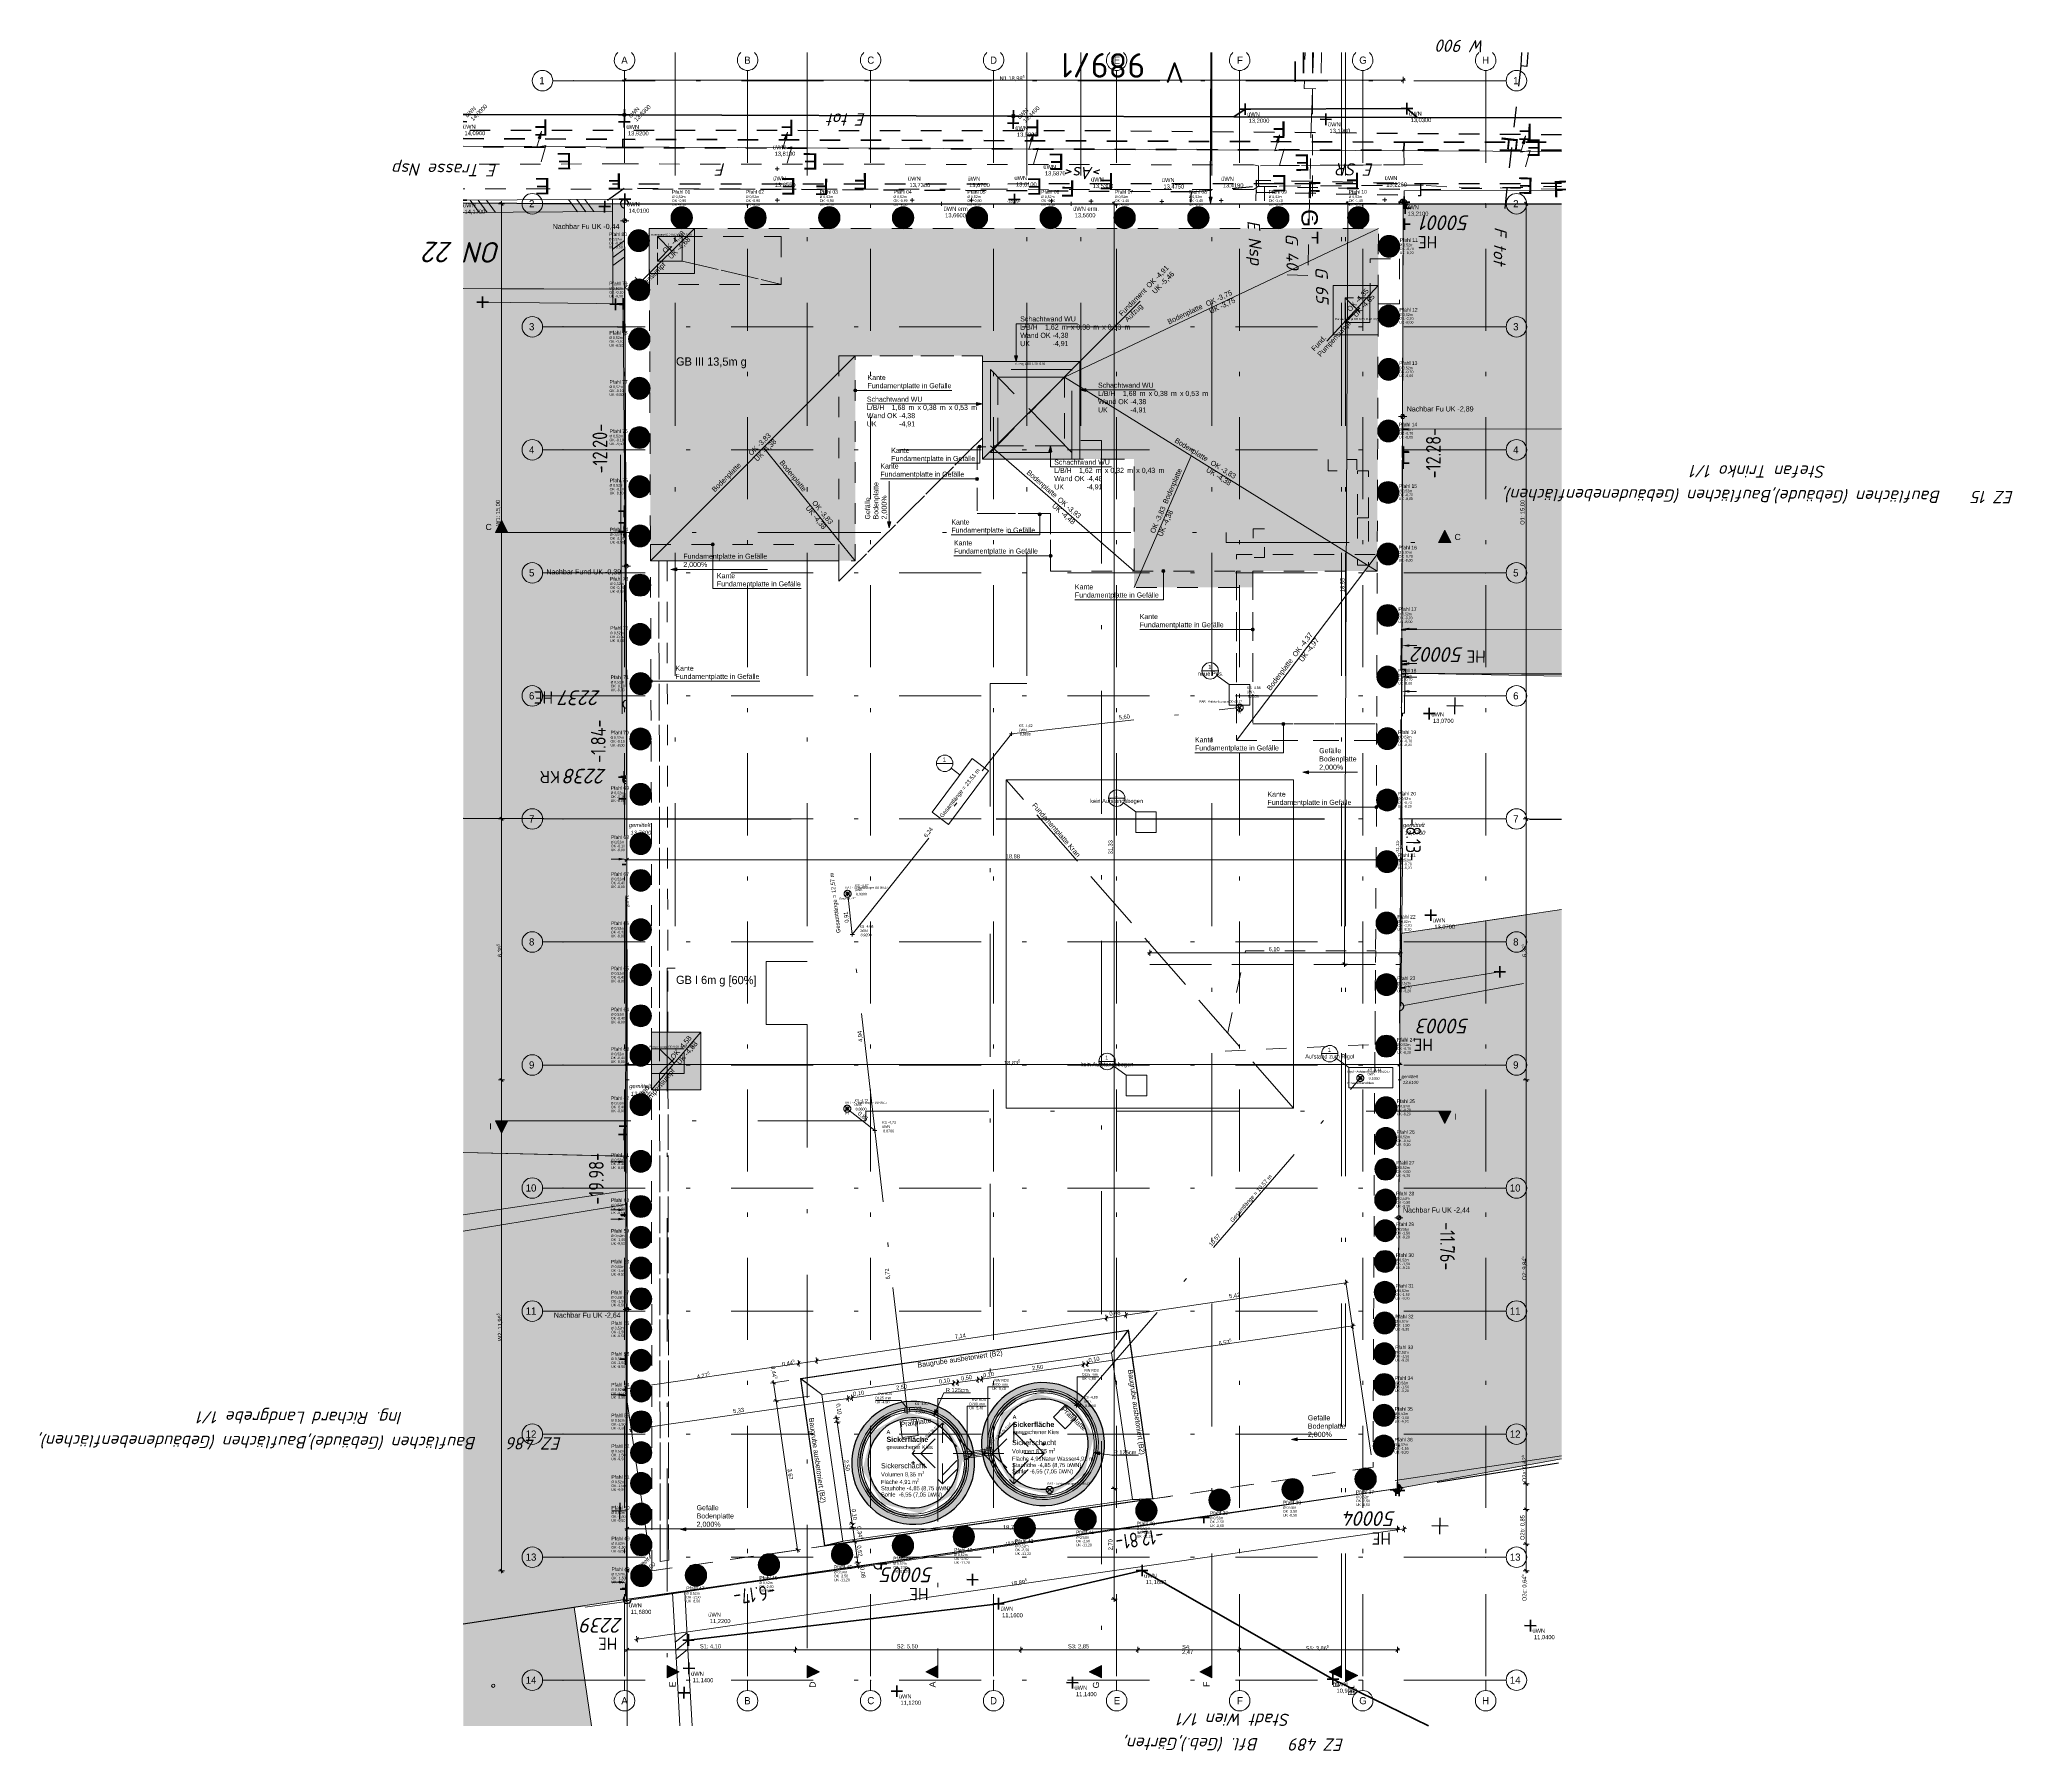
# Model space of a CAD drawing. Header units: metres. Extents: x -14 to 456, y -38 to 65.
# Drawn here: x -14.27 to 33.85, y -37.74 to 4.01 of the extents above; entities that cross this region are included whole.
import ezdxf

# ---------------------------------------------------------------- set-up
doc = ezdxf.new("R2010")
doc.units = ezdxf.units.M
doc.header["$MEASUREMENT"] = 0
for name, pattern in [('Achse', [0.004, 0.002, -0.001, 0, -0.001]), ('Baufluchtlinie', [0.013, 0.008, -0.005]), ('DASHDOT2', [0.5, 0.25, -0.125, 0, -0.125]), ('Grenzlinie', [0.008, 0.003, -0.005]), ('Kanal', [0.005, 0.003, -0.001, 0, -0.001]), ('Schnittlinie', [0.006, 0.003, -0.0015, 0, -0.0015]), ('Strichliert_1_-1', [2, 1, -1]), ('Strichlinie eng', [0.002, 0.0015, -0.0005]), ('Strichlinie weit', [0.004, 0.003, -0.001]), ('Untersicht', [0.001, 0.0005, -0.0005]), ('Wipeout_Contour', [1, 0, -1])]:
    doc.linetypes.add(name, pattern=pattern)
for name, color, linetype in [('-2._Grundriss Schickerschacht PP_3_000 Achsraster', 7, 'Continuous'), ('-2._Grundriss Schickerschacht PP_3_111 Bohrpfahl - ReGeBe', 7, 'Continuous'), ('-2._Grundriss Schickerschacht PP_3_120 Wand Innen tragend', 7, 'Continuous'), ('-2._Grundriss Schickerschacht PP_3_220 Bodenaufbau', 7, 'Continuous'), ('-2._Grundriss Schickerschacht PP_3_260 Fundament', 7, 'Continuous'), ('-2._Grundriss Schickerschacht PP_3_270 Deckendurchbruchsymbol', 7, 'Continuous'), ('-2._Grundriss Schickerschacht PP_3_2E_G_AL', 7, 'Continuous'), ('-2._Grundriss Schickerschacht PP_3_611 Entwässerung', 7, 'Continuous'), ('-2._Grundriss Schickerschacht PP_3_725 Nachbarbebauung', 7, 'Continuous'), ('-2._Grundriss Schickerschacht PP_3_730_DKM_Grenzen', 7, 'Continuous'), ('-2._Grundriss Schickerschacht PP_3_810 Raum', 7, 'Continuous'), ('-2._Grundriss Schickerschacht PP_3_844 Umriss 2D', 7, 'Continuous'), ('-2._Grundriss Schickerschacht PP_3_851 Marker Schnitt', 7, 'Continuous'), ('-2._Grundriss Schickerschacht PP_3_860 Marker Änderung bis 26mmtt', 7, 'Continuous'), ('-2._Grundriss Schickerschacht PP_3_910 Allgemein Lageplan Höhen', 7, 'Continuous'), ('-2._Grundriss Schickerschacht PP_3_915 Allgemein Beschriftung.x', 7, 'Continuous'), ('-2._Grundriss Schickerschacht PP_3_950 Polierplan Bemaßung', 7, 'Continuous'), ('-2._Grundriss Schickerschacht PP_3_955-1 Polierplan Beschriftung - STB Decke', 7, 'Continuous'), ('-2._Grundriss Schickerschacht PP_3_Bauwerke_Dachlinie', 7, 'Continuous'), ('-2._Grundriss Schickerschacht PP_3_Bauwerke_Einfahrt - mit Basislinie', 7, 'Continuous'), ('-2._Grundriss Schickerschacht PP_3_Bauwerke_Gebäude - Haus', 7, 'Continuous'), ('-2._Grundriss Schickerschacht PP_3_Bauwerke_Hausnummer', 7, 'Continuous'), ('-2._Grundriss Schickerschacht PP_3_Bauwerke_Mauer', 7, 'Continuous'), ('-2._Grundriss Schickerschacht PP_3_Bauwerke_Mauer_Signatur', 7, 'Continuous'), ('-2._Grundriss Schickerschacht PP_3_Bauwerke_Stützmauer', 7, 'Continuous'), ('-2._Grundriss Schickerschacht PP_3_Bauwerke_Stützmauer_Signatur', 7, 'Continuous'), ('-2._Grundriss Schickerschacht PP_3_Bemaßen_Sperrmaß 2D', 7, 'Continuous'), ('-2._Grundriss Schickerschacht PP_3_Bemaßung', 7, 'Continuous'), ('-2._Grundriss Schickerschacht PP_3_Defpoints', 7, 'Continuous'), ('-2._Grundriss Schickerschacht PP_3_Fernmeldewesen_Beschriftung Fernmeldewesen', 7, 'Continuous'), ('-2._Grundriss Schickerschacht PP_3_Fernmeldewesen_Fernmeldekabel', 7, 'Continuous'), ('-2._Grundriss Schickerschacht PP_3_Fernmeldewesen_Fernmeldekabel_Signatur', 7, 'Continuous'), ('-2._Grundriss Schickerschacht PP_3_Gas_Beschriftung Gas', 7, 'Continuous'), ('-2._Grundriss Schickerschacht PP_3_Gas_Gasleitung', 7, 'Continuous'), ('-2._Grundriss Schickerschacht PP_3_Gas_Gasleitung_Signatur', 7, 'Continuous'), ('-2._Grundriss Schickerschacht PP_3_Gelände_Beschriftung Gelände', 7, 'Continuous'), ('-2._Grundriss Schickerschacht PP_3_Gelände_Geländepunkt', 7, 'Continuous'), ('-2._Grundriss Schickerschacht PP_3_Kataster Benützungsabschnitte_Gebäude', 7, 'Continuous'), ('-2._Grundriss Schickerschacht PP_3_Kataster Benützungsabschnitte_Straßenverkehrsanlage', 7, 'Continuous'), ('-2._Grundriss Schickerschacht PP_3_Kataster Grenzen_Gebäudegrenze (Hausgrenze) aus Luftbildauswertung', 7, 'Continuous'), ('-2._Grundriss Schickerschacht PP_3_Kataster Grenzen_Grundstücksgrenze', 7, 'Continuous'), ('-2._Grundriss Schickerschacht PP_3_Kataster Grenzpunkte_Grenzpunkt (GP) Hausecke', 7, 'Continuous'), ('-2._Grundriss Schickerschacht PP_3_Kataster Grenzpunkte_Grenzpunkt (GP) Hausecke_Kennzeichen', 7, 'Continuous'), ('-2._Grundriss Schickerschacht PP_3_Kataster Grenzpunkte_Grenzpunkt (GP) Hausecke_Punktnummer', 7, 'Continuous'), ('-2._Grundriss Schickerschacht PP_3_Kataster Grenzpunkte_Grenzpunkt (GP) Zeichen im Fels', 7, 'Continuous'), ('-2._Grundriss Schickerschacht PP_3_Kataster Grenzpunkte_Grenzpunkt (GP) Zeichen im Fels_Kennzeichen', 7, 'Continuous'), ('-2._Grundriss Schickerschacht PP_3_Kataster Grenzpunkte_Grenzpunkt (GP) Zeichen im Fels_Punktnummer', 7, 'Continuous'), ('-2._Grundriss Schickerschacht PP_3_Kataster Grundstücke_Grundstück', 7, 'Continuous'), ('-2._Grundriss Schickerschacht PP_3_Kataster Grundstücke_Grundstück_Eigentümer', 7, 'Continuous'), ('-2._Grundriss Schickerschacht PP_3_Layout_Hektarmarke', 7, 'Continuous'), ('-2._Grundriss Schickerschacht PP_3_Neubau_840 Baulinien', 7, 'Continuous'), ('-2._Grundriss Schickerschacht PP_3_Straßenverkehr_Randstein Unterkante', 7, 'Continuous'), ('-2._Grundriss Schickerschacht PP_3_Straßenverkehr_Situationslinie', 7, 'Continuous'), ('-2._Grundriss Schickerschacht PP_3_Strom_Beschriftung Strom', 7, 'Continuous'), ('-2._Grundriss Schickerschacht PP_3_Strom_Stromfreileitung', 7, 'Continuous'), ('-2._Grundriss Schickerschacht PP_3_Strom_Stromfreileitung_Signatur', 7, 'Continuous'), ('-2._Grundriss Schickerschacht PP_3_Strom_Stromkabel', 7, 'Continuous'), ('-2._Grundriss Schickerschacht PP_3_Wasserversorgung_Beschriftung Wasserversorgung', 7, 'Continuous')]:
    doc.layers.add(name, color=color, linetype=linetype)
doc.styles.add('ERSTELLTER_STIL_1', font='arial.ttf')
doc.styles.add('ERSTELLTER_STIL_2', font='isocpeur.ttf')
doc.styles.add('ERSTELLTER_STIL_3', font='isocpeur.ttf')
doc.styles.add('ERSTELLTER_STIL_4', font='isocpeur.ttf', dxfattribs={"width": 0.8})
doc.styles.add('ERSTELLTER_STIL_5', font='arialbi.ttf')
doc.styles.add('ERSTELLTER_STIL_6', font='')
doc.styles.add('ERSTELLTER_STIL_7', font='')
doc.styles.get('ERSTELLTER_STIL_6').set_extended_font_data('Eurostile')
doc.styles.get('ERSTELLTER_STIL_7').set_extended_font_data('Eurostile', bold=True)
doc.linetypes.add('GAS', pattern='A,0,[1,415_260415_PP_VA_1_1 -2 FDM1.Shx,S=0.186508,R=0,X=0,Y=0],-26.5,0', length=26.5)
doc.linetypes.add('Grenze Bundesland', pattern='A,0,[2,415_260415_PP_VA_1_1 -2 FDM1.Shx,S=1.5873e-05,R=0,X=0,Y=0],-0.003,0', length=0.003)
doc.linetypes.add('Grenze Grundstück', pattern='A,0,[3,415_260415_PP_VA_1_1 -2 FDM1.Shx,S=0.00031746,R=0,X=0,Y=0],-0.04,0', length=0.04)
doc.linetypes.add('Wolke', pattern='A,0,[4,415_260415_PP_VA_1_1 -2 FDM1.Shx,S=0.00023923,R=0,X=-3.85971e-06,Y=0.000734738],-0.03,0', length=0.03)

msp = doc.modelspace()

# ---------------------------------------------------------------- hatches: boundary and pattern name
at = {"layer": '-2._Grundriss Schickerschacht PP_3_111 Bohrpfahl - ReGeBe', "linetype": 'Continuous', "lineweight": 13, "true_color": 0x3f7f02}
for points in [[(1.133, -0.34, 0.414214), (1.393, -0.6, 0.414214), (1.653, -0.34, 0.414214), (1.393, -0.08, 0.414214)], [(2.933, -0.34, 0.414214), (3.193, -0.6, 0.414214), (3.453, -0.34, 0.414214), (3.193, -0.08, 0.414214)], [(4.733, -0.34, 0.414214), (4.993, -0.6, 0.414214), (5.253, -0.34, 0.414214), (4.993, -0.08, 0.414214)], [(6.533, -0.34, 0.414214), (6.793, -0.6, 0.414214), (7.053, -0.34, 0.414214), (6.793, -0.08, 0.414214)], [(8.333, -0.34, 0.414214), (8.593, -0.6, 0.414214), (8.853, -0.34, 0.414214), (8.593, -0.08, 0.414214)], [(10.133, -0.34, 0.414214), (10.393, -0.6, 0.414214), (10.653, -0.34, 0.414214), (10.393, -0.08, 0.414214)], [(11.933, -0.34, 0.414214), (12.193, -0.6, 0.414214), (12.453, -0.34, 0.414214), (12.193, -0.08, 0.414214)], [(13.733, -0.34, 0.414214), (13.993, -0.6, 0.414214), (14.253, -0.34, 0.414214), (13.993, -0.08, 0.414214)], [(15.683, -0.34, 0.414214), (15.943, -0.6, 0.414214), (16.203, -0.34, 0.414214), (15.943, -0.08, 0.414214)], [(17.633, -0.34, 0.414214), (17.893, -0.6, 0.414214), (18.153, -0.34, 0.414214), (17.893, -0.08, 0.414214)], [(0.085, -0.9, 0.414214), (0.345, -1.16, 0.414214), (0.605, -0.9, 0.414214), (0.345, -0.64, 0.414214)], [(18.382, -1.04, 0.414214), (18.642, -1.3, 0.414214), (18.902, -1.04, 0.414214), (18.642, -0.78, 0.414214)], [(0.096, -2.1, 0.414214), (0.356, -2.36, 0.414214), (0.616, -2.1, 0.414214), (0.356, -1.84, 0.414214)], [(18.376, -2.74, 0.414214), (18.636, -3, 0.414214), (18.896, -2.74, 0.414214), (18.636, -2.48, 0.414214)], [(0.099, -3.3, 0.414214), (0.359, -3.56, 0.414214), (0.619, -3.3, 0.414214), (0.359, -3.04, 0.414214)], [(18.372, -4.04, 0.414214), (18.632, -4.3, 0.414214), (18.892, -4.04, 0.414214), (18.632, -3.78, 0.414214)], [(0.101, -4.5, 0.414214), (0.361, -4.76, 0.414214), (0.621, -4.5, 0.414214), (0.361, -4.24, 0.414214)], [(18.367, -5.54, 0.414214), (18.627, -5.8, 0.414214), (18.887, -5.54, 0.414214), (18.627, -5.28, 0.414214)], [(0.103, -5.7, 0.414214), (0.363, -5.96, 0.414214), (0.623, -5.7, 0.414214), (0.363, -5.44, 0.414214)], [(0.106, -6.9, 0.414214), (0.366, -7.16, 0.414214), (0.626, -6.9, 0.414214), (0.366, -6.64, 0.414214)], [(18.362, -7.04, 0.414214), (18.622, -7.3, 0.414214), (18.882, -7.04, 0.414214), (18.622, -6.78, 0.414214)], [(0.115, -8.1, 0.414214), (0.375, -8.36, 0.414214), (0.635, -8.1, 0.414214), (0.375, -7.84, 0.414214)], [(18.357, -8.54, 0.414214), (18.617, -8.8, 0.414214), (18.877, -8.54, 0.414214), (18.617, -8.28, 0.414214)], [(0.117, -9.3, 0.414214), (0.377, -9.56, 0.414214), (0.637, -9.3, 0.414214), (0.377, -9.04, 0.414214)], [(18.352, -10.04, 0.414214), (18.612, -10.3, 0.414214), (18.872, -10.04, 0.414214), (18.612, -9.78, 0.414214)], [(0.119, -10.5, 0.414214), (0.379, -10.76, 0.414214), (0.639, -10.5, 0.414214), (0.379, -10.24, 0.414214)], [(0.131, -11.7, 0.414214), (0.391, -11.96, 0.414214), (0.651, -11.7, 0.414214), (0.391, -11.44, 0.414214)], [(18.347, -11.54, 0.414214), (18.607, -11.8, 0.414214), (18.867, -11.54, 0.414214), (18.607, -11.28, 0.414214)], [(0.128, -13.05, 0.414214), (0.388, -13.31, 0.414214), (0.648, -13.05, 0.414214), (0.388, -12.79, 0.414214)], [(18.342, -13.04, 0.414214), (18.602, -13.3, 0.414214), (18.862, -13.04, 0.414214), (18.602, -12.78, 0.414214)], [(0.133, -14.4, 0.414214), (0.393, -14.66, 0.414214), (0.653, -14.4, 0.414214), (0.393, -14.14, 0.414214)], [(18.337, -14.54, 0.414214), (18.597, -14.8, 0.414214), (18.857, -14.54, 0.414214), (18.597, -14.28, 0.414214)], [(0.135, -15.6, 0.414214), (0.395, -15.86, 0.414214), (0.655, -15.6, 0.414214), (0.395, -15.34, 0.414214)], [(18.332, -16.04, 0.414214), (18.592, -16.3, 0.414214), (18.852, -16.04, 0.414214), (18.592, -15.78, 0.414214)], [(0.135, -16.5, 0.414214), (0.395, -16.76, 0.414214), (0.655, -16.5, 0.414214), (0.395, -16.24, 0.414214)], [(18.327, -17.54, 0.414214), (18.587, -17.8, 0.414214), (18.847, -17.54, 0.414214), (18.587, -17.28, 0.414214)], [(0.135, -17.7, 0.414214), (0.395, -17.96, 0.414214), (0.655, -17.7, 0.414214), (0.395, -17.44, 0.414214)], [(0.135, -18.8, 0.414214), (0.395, -19.06, 0.414214), (0.655, -18.8, 0.414214), (0.395, -18.54, 0.414214)], [(18.322, -19.04, 0.414214), (18.582, -19.3, 0.414214), (18.842, -19.04, 0.414214), (18.582, -18.78, 0.414214)], [(0.135, -19.8, 0.414214), (0.395, -20.06, 0.414214), (0.655, -19.8, 0.414214), (0.395, -19.54, 0.414214)], [(0.135, -20.765, 0.414214), (0.395, -21.025, 0.414214), (0.655, -20.765, 0.414214), (0.395, -20.505, 0.414214)], [(18.317, -20.54, 0.414214), (18.577, -20.8, 0.414214), (18.837, -20.54, 0.414214), (18.577, -20.28, 0.414214)], [(0.135, -21.965, 0.414214), (0.395, -22.225, 0.414214), (0.655, -21.965, 0.414214), (0.395, -21.705, 0.414214)], [(18.31, -22.04, 0.414214), (18.57, -22.3, 0.414214), (18.83, -22.04, 0.414214), (18.57, -21.78, 0.414214)], [(18.305, -22.79, 0.414214), (18.565, -23.05, 0.414214), (18.825, -22.79, 0.414214), (18.565, -22.53, 0.414214)], [(0.137, -23.35, 0.414214), (0.397, -23.61, 0.414214), (0.657, -23.35, 0.414214), (0.397, -23.09, 0.414214)], [(18.3, -23.54, 0.414214), (18.56, -23.8, 0.414214), (18.82, -23.54, 0.414214), (18.56, -23.28, 0.414214)], [(18.295, -24.29, 0.414214), (18.555, -24.55, 0.414214), (18.815, -24.29, 0.414214), (18.555, -24.03, 0.414214)], [(0.138, -24.45, 0.414214), (0.398, -24.71, 0.414214), (0.658, -24.45, 0.414214), (0.398, -24.19, 0.414214)], [(0.139, -25.2, 0.414214), (0.399, -25.46, 0.414214), (0.659, -25.2, 0.414214), (0.399, -24.94, 0.414214)], [(18.29, -25.04, 0.414214), (18.55, -25.3, 0.414214), (18.81, -25.04, 0.414214), (18.55, -24.78, 0.414214)], [(0.14, -25.95, 0.414214), (0.4, -26.21, 0.414214), (0.66, -25.95, 0.414214), (0.4, -25.69, 0.414214)], [(18.286, -25.79, 0.414214), (18.546, -26.05, 0.414214), (18.806, -25.79, 0.414214), (18.546, -25.53, 0.414214)], [(0.141, -26.7, 0.414214), (0.401, -26.96, 0.414214), (0.661, -26.7, 0.414214), (0.401, -26.44, 0.414214)], [(18.281, -26.54, 0.414214), (18.541, -26.8, 0.414214), (18.801, -26.54, 0.414214), (18.541, -26.28, 0.414214)], [(0.142, -27.45, 0.414214), (0.402, -27.71, 0.414214), (0.662, -27.45, 0.414214), (0.402, -27.19, 0.414214)], [(18.276, -27.29, 0.414214), (18.536, -27.55, 0.414214), (18.796, -27.29, 0.414214), (18.536, -27.03, 0.414214)], [(18.271, -28.04, 0.414214), (18.531, -28.3, 0.414214), (18.791, -28.04, 0.414214), (18.531, -27.78, 0.414214)], [(0.143, -28.2, 0.414214), (0.403, -28.46, 0.414214), (0.663, -28.2, 0.414214), (0.403, -27.94, 0.414214)], [(0.144, -28.95, 0.414214), (0.404, -29.21, 0.414214), (0.664, -28.95, 0.414214), (0.404, -28.69, 0.414214)], [(18.266, -28.79, 0.414214), (18.526, -29.05, 0.414214), (18.786, -28.79, 0.414214), (18.526, -28.53, 0.414214)], [(18.261, -29.54, 0.414214), (18.521, -29.8, 0.414214), (18.781, -29.54, 0.414214), (18.521, -29.28, 0.414214)], [(0.145, -29.7, 0.414214), (0.405, -29.96, 0.414214), (0.665, -29.7, 0.414214), (0.405, -29.44, 0.414214)], [(0.146, -30.45, 0.414214), (0.406, -30.71, 0.414214), (0.666, -30.45, 0.414214), (0.406, -30.19, 0.414214)], [(18.257, -30.29, 0.414214), (18.517, -30.55, 0.414214), (18.777, -30.29, 0.414214), (18.517, -30.03, 0.414214)], [(0.146, -31.2, 0.414214), (0.406, -31.46, 0.414214), (0.666, -31.2, 0.414214), (0.406, -30.94, 0.414214)], [(16.03, -31.349, 0.414214), (16.29, -31.609, 0.414214), (16.55, -31.349, 0.414214), (16.29, -31.089, 0.414214)], [(17.812, -31.093, 0.414214), (18.072, -31.353, 0.414214), (18.332, -31.093, 0.414214), (18.072, -30.833, 0.414214)], [(0.147, -31.95, 0.414214), (0.407, -32.21, 0.414214), (0.667, -31.95, 0.414214), (0.407, -31.69, 0.414214)], [(12.467, -31.862, 0.414214), (12.727, -32.122, 0.414214), (12.987, -31.862, 0.414214), (12.727, -31.602, 0.414214)], [(14.249, -31.606, 0.414214), (14.509, -31.866, 0.414214), (14.769, -31.606, 0.414214), (14.509, -31.346, 0.414214)], [(9.498, -32.289, 0.414214), (9.758, -32.549, 0.414214), (10.018, -32.289, 0.414214), (9.758, -32.029, 0.414214)], [(0.148, -32.7, 0.414214), (0.408, -32.96, 0.414214), (0.668, -32.7, 0.414214), (0.408, -32.44, 0.414214)], [(5.046, -32.966, 0.414214), (5.34, -33.186, 0.414214), (5.561, -32.892, 0.414214), (5.266, -32.672, 0.414214)], [(6.528, -32.716, 0.414214), (6.788, -32.976, 0.414214), (7.048, -32.716, 0.414214), (6.788, -32.456, 0.414214)], [(0.149, -33.45, 0.414214), (0.409, -33.71, 0.414214), (0.669, -33.45, 0.414214), (0.409, -33.19, 0.414214)], [(1.48, -33.441, 0.414214), (1.74, -33.701, 0.414214), (2, -33.441, 0.414214), (1.74, -33.181, 0.414214)], [(3.262, -33.185, 0.414214), (3.522, -33.445, 0.414214), (3.782, -33.185, 0.414214), (3.522, -32.925, 0.414214)]]:
    msp.add_hatch(color=76, dxfattribs=at).paths.add_polyline_path(points)
at = {"layer": '-2._Grundriss Schickerschacht PP_3_111 Bohrpfahl - ReGeBe', "linetype": 'Continuous', "lineweight": 13}
for points in [[(18.618, -12.941), (18.618, -13.141), (18.633, -13.141), (18.633, -13.045), (18.803, -13.045), (18.803, -13.141), (18.818, -13.141), (18.818, -12.941), (18.803, -12.941), (18.803, -13.036), (18.633, -13.036), (18.633, -12.941)], [(18.613, -14.441), (18.613, -14.641), (18.628, -14.641), (18.628, -14.545), (18.798, -14.545), (18.798, -14.641), (18.813, -14.641), (18.813, -14.441), (18.798, -14.441), (18.798, -14.536), (18.628, -14.536), (18.628, -14.441)], [(18.608, -15.94), (18.608, -16.14), (18.623, -16.14), (18.623, -16.045), (18.793, -16.045), (18.793, -16.14), (18.808, -16.14), (18.808, -15.94), (18.793, -15.94), (18.793, -16.036), (18.623, -16.036), (18.623, -15.94)], [(18.603, -17.44), (18.603, -17.64), (18.618, -17.64), (18.618, -17.545), (18.788, -17.545), (18.788, -17.64), (18.803, -17.64), (18.803, -17.44), (18.788, -17.44), (18.788, -17.536), (18.618, -17.536), (18.618, -17.44)], [(18.598, -18.94), (18.598, -19.14), (18.613, -19.14), (18.613, -19.045), (18.783, -19.045), (18.783, -19.14), (18.798, -19.14), (18.798, -18.94), (18.783, -18.94), (18.783, -19.036), (18.613, -19.036), (18.613, -18.94)], [(18.593, -20.44), (18.593, -20.64), (18.608, -20.64), (18.608, -20.545), (18.778, -20.545), (18.778, -20.64), (18.793, -20.64), (18.793, -20.44), (18.778, -20.44), (18.778, -20.536), (18.608, -20.536), (18.608, -20.44)], [(18.587, -21.94), (18.587, -22.14), (18.602, -22.14), (18.602, -22.045), (18.772, -22.045), (18.772, -22.14), (18.787, -22.14), (18.787, -21.94), (18.772, -21.94), (18.772, -22.036), (18.602, -22.036), (18.602, -21.94)]]:
    msp.add_hatch(color=5, dxfattribs=at).paths.add_polyline_path(points)
at = {"layer": '-2._Grundriss Schickerschacht PP_3_260 Fundament', "linetype": 'Continuous', "lineweight": 0, "true_color": 0x060c00}
h = msp.add_hatch(color=98, dxfattribs=at)
h.paths.add_polyline_path([(0.602, -0.6), (0.632, -8.705), (5.625, -8.705), (5.625, -3.705), (8.725, -3.705), (8.725, -5.925), (8.925, -5.925), (8.925, -5.905), (9.105, -5.905), (9.105, -4.225), (10.725, -4.225), (10.725, -5.905), (10.905, -5.905), (10.905, -6.225), (12.425, -6.225), (12.425, -9.355), (15.32, -9.355), (15.32, -8.955), (18.355, -8.955), (18.383, -0.6)])
h.paths.add_polyline_path([(1.403, -0.8), (1.403, -1.4), (0.803, -1.4), (0.803, -0.8)], flags=0)
h.paths.add_polyline_path([(17.577, -2.893), (17.577, -2.293), (18.177, -2.293), (18.177, -2.893)], flags=0)
at = {"layer": '-2._Grundriss Schickerschacht PP_3_260 Fundament', "linetype": 'Continuous', "lineweight": 0, "true_color": 0x0f1f00}
for points in [[(0.602, -0.6), (0.602, -1.7), (1.703, -1.7), (1.703, -0.6)], [(17.277, -1.993), (17.277, -3.193), (18.377, -3.193), (18.377, -1.993)], [(8.725, -3.845), (8.725, -6.225), (11.105, -6.225), (11.105, -3.845)], [(0.655, -20.203), (0.655, -21.603), (1.857, -21.603), (1.857, -20.203)]]:
    msp.add_hatch(color=88, dxfattribs=at).paths.add_polyline_path(points)
h = msp.add_hatch(color=88, dxfattribs=at)
h.paths.add_polyline_path([(9.992, -28.759, 1), (10.419, -31.729, 1)])
h.paths.add_polyline_path([(10.362, -31.333, -1), (10.049, -29.155, -1)], flags=0)
h = msp.add_hatch(color=88, dxfattribs=at)
h.paths.add_polyline_path([(7.252, -32.184, 1), (6.825, -29.215, 1)])
h.paths.add_polyline_path([(6.882, -29.611, -1), (7.195, -31.788, -1)], flags=0)
at = {"layer": '-2._Grundriss Schickerschacht PP_3_725 Nachbarbebauung', "linetype": 'Continuous', "lineweight": 0, "true_color": 0x1f1f1f}
for points in [[(0, 0), (-3.934, 0.022), (-3.934, -2.068), (0.01, -2.079)], [(18.988, -0.001), (18.958, -11.445), (22.849, -11.478), (22.849, -0.004)], [(0.01, -2.079), (-3.934, -2.068), (-3.934, -23.132), (-0.127, -23.219), (0.059, -23.221), (0.053, -14.195), (0.056, -12.203)], [(18.903, -19.57), (18.849, -31.328), (22.849, -30.601), (22.849, -17.21), (18.915, -17.794)], [(0.059, -23.222), (-3.934, -23.131), (-3.934, -24.652), (0.06, -24.058)], [(0.06, -24.058), (-3.934, -24.652), (-3.934, -34.626), (-1.232, -34.221), (-3.081, -34.498), (0.066, -34.027)], [(-3.934, -37.114), (-0.804, -37.114), (-1.232, -34.223), (-3.934, -34.623)]]:
    msp.add_hatch(color=250, dxfattribs=at).paths.add_polyline_path(points)
at = {"layer": '-2._Grundriss Schickerschacht PP_3_844 Umriss 2D', "linetype": 'Continuous', "lineweight": 13, "true_color": 0xfb0106}
msp.add_hatch(color=1, dxfattribs=at).paths.add_polyline_path([(14.292, 0.017), (14.33, 0.157), (14.255, 0.157)])
at = {"layer": '-2._Grundriss Schickerschacht PP_3_851 Marker Schnitt', "linetype": 'Continuous', "lineweight": 0, "true_color": 0x000000}
for points in [[(-3.15, -8.015), (-2.85, -8.015), (-3, -7.715)], [(20.15, -8.26), (20, -7.96), (19.85, -8.26)], [(20.15, -22.123), (19.85, -22.123), (20, -22.423)], [(-3.15, -22.361), (-3, -22.661), (-2.85, -22.361)], [(1.035, -35.945), (1.335, -35.795), (1.035, -35.645)], [(4.45, -35.945), (4.75, -35.795), (4.45, -35.645)], [(7.643, -35.945), (7.643, -35.645), (7.343, -35.795)], [(11.63, -35.945), (11.63, -35.645), (11.33, -35.795)], [(14.325, -35.945), (14.325, -35.645), (14.025, -35.795)], [(17.485, -35.945), (17.485, -35.645), (17.185, -35.795)], [(17.585, -36.038), (17.885, -35.888), (17.585, -35.738)]]:
    msp.add_hatch(color=18, dxfattribs=at).paths.add_polyline_path(points)
at = {"layer": '-2._Grundriss Schickerschacht PP_3_Bemaßung', "linetype": 'Continuous', "lineweight": 13, "ltscale": 1000}
for points in [[(19.141, -10.337), (18.961, -10.367), (19.141, -10.397)], [(18.94, -10.774), (18.941, -10.774), (18.94, -10.774)], [(19.14, -10.744), (18.96, -10.774), (19.14, -10.804)], [(18.938, -11.211), (18.943, -11.21), (18.938, -11.209)], [(19.138, -11.511), (18.958, -11.541), (19.138, -11.571)], [(19.139, -11.18), (18.959, -11.21), (19.139, -11.24)], [(19.135, -11.859), (18.955, -11.887), (19.135, -11.919)], [(-0.146, -15.949), (-0.146, -16.009), (0.031, -15.98), (0.031, -15.979)], [(-0.155, -23.332), (-0.155, -23.392), (0.025, -23.362)], [(-0.152, -24.504), (-0.152, -24.564), (0.028, -24.534)], [(0.048, -24.533), (0.044, -24.534), (0.048, -24.534)], [(-0.152, -24.727), (-0.152, -24.787), (0.028, -24.756)], [(0.048, -24.756), (0.044, -24.756), (0.048, -24.757)], [(-0.144, -29.009), (-0.144, -29.069), (0.036, -29.039)], [(-0.136, -33.581), (-0.136, -33.641), (0.044, -33.611)]]:
    msp.add_hatch(color=7, dxfattribs=at).paths.add_polyline_path(points)
at = {"layer": '-2._Grundriss Schickerschacht PP_3_Kataster Grundstücke_Grundstück', "linetype": 'Continuous', "lineweight": 13, "true_color": 0x949494}
for points in [[(0.002, -0.414), (-0.048, -0.414), (-0.045, -0.433), (-0.034, -0.449), (-0.018, -0.46), (0.002, -0.464)], [(0.002, -0.414), (0.052, -0.414), (0.048, -0.394), (0.037, -0.378), (0.021, -0.367), (0.002, -0.364)], [(18.974, -5.188), (18.924, -5.188), (18.928, -5.207), (18.939, -5.223), (18.955, -5.234), (18.974, -5.238)], [(18.974, -5.188), (19.024, -5.188), (19.02, -5.169), (19.01, -5.153), (18.993, -5.142), (18.974, -5.138)], [(0.041, -8.835), (-0.009, -8.835), (-0.005, -8.854), (0.006, -8.87), (0.022, -8.881), (0.041, -8.885)], [(0.041, -8.835), (0.091, -8.835), (0.087, -8.816), (0.076, -8.8), (0.06, -8.789), (0.041, -8.785)], [(18.883, -24.722), (18.833, -24.722), (18.837, -24.741), (18.848, -24.758), (18.864, -24.768), (18.883, -24.772)], [(18.883, -24.722), (18.933, -24.722), (18.929, -24.703), (18.919, -24.687), (18.902, -24.676), (18.883, -24.672)], [(0.062, -26.96), (0.112, -26.96), (0.108, -26.941), (0.097, -26.925), (0.081, -26.914), (0.062, -26.91)], [(0.062, -26.96), (0.012, -26.96), (0.015, -26.98), (0.026, -26.996), (0.042, -27.007), (0.062, -27.01)]]:
    msp.add_hatch(color=252, dxfattribs=at).paths.add_polyline_path(points)
at = {"layer": '-2._Grundriss Schickerschacht PP_3_Kataster Grundstücke_Grundstück_Eigentümer', "linetype": 'Continuous', "lineweight": 0, "true_color": 0x000000}
for points in [[(9.549, -3.845), (9.586, -3.705), (9.511, -3.705)], [(5.587, -4.552), (5.59, -4.566), (5.598, -4.578), (5.611, -4.586), (5.625, -4.589), (5.639, -4.586), (5.652, -4.578), (5.66, -4.566), (5.662, -4.552), (5.66, -4.537), (5.652, -4.525), (5.639, -4.517), (5.625, -4.514), (5.611, -4.517), (5.598, -4.525), (5.59, -4.537)], [(11.105, -4.541), (11.245, -4.578), (11.245, -4.503)], [(8.725, -4.881), (8.585, -4.844), (8.585, -4.919)], [(8.623, -5.925), (8.625, -5.939), (8.633, -5.952), (8.646, -5.96), (8.66, -5.963), (8.674, -5.96), (8.687, -5.952), (8.695, -5.939), (8.698, -5.925), (8.695, -5.911), (8.687, -5.898), (8.674, -5.89), (8.66, -5.888), (8.646, -5.89), (8.633, -5.898), (8.625, -5.911)], [(10.384, -5.905), (10.346, -6.045), (10.421, -6.045)], [(8.557, -6.71), (8.56, -6.724), (8.568, -6.736), (8.581, -6.744), (8.595, -6.747), (8.609, -6.744), (8.622, -6.736), (8.63, -6.724), (8.633, -6.71), (8.63, -6.695), (8.622, -6.683), (8.609, -6.675), (8.595, -6.672), (8.581, -6.675), (8.568, -6.683), (8.56, -6.695)], [(10.088, -7.575), (10.09, -7.589), (10.099, -7.602), (10.111, -7.61), (10.125, -7.613), (10.139, -7.61), (10.152, -7.602), (10.16, -7.589), (10.163, -7.575), (10.16, -7.561), (10.152, -7.548), (10.139, -7.54), (10.125, -7.538), (10.111, -7.54), (10.099, -7.548), (10.09, -7.561)], [(6.454, -7.898), (6.491, -7.758), (6.416, -7.758)], [(2.113, -8.305), (2.116, -8.319), (2.124, -8.332), (2.136, -8.34), (2.151, -8.343), (2.165, -8.34), (2.177, -8.332), (2.185, -8.319), (2.188, -8.305), (2.185, -8.291), (2.177, -8.278), (2.165, -8.27), (2.151, -8.268), (2.136, -8.27), (2.124, -8.278), (2.116, -8.291)], [(10.352, -8.584), (10.355, -8.599), (10.363, -8.611), (10.376, -8.619), (10.39, -8.622), (10.404, -8.619), (10.417, -8.611), (10.425, -8.599), (10.428, -8.584), (10.425, -8.57), (10.417, -8.558), (10.404, -8.55), (10.39, -8.547), (10.376, -8.55), (10.363, -8.558), (10.355, -8.57)], [(1.132, -8.917), (1.272, -8.954), (1.272, -8.879)], [(13.101, -8.955), (13.104, -8.969), (13.112, -8.982), (13.124, -8.99), (13.139, -8.993), (13.153, -8.99), (13.165, -8.982), (13.173, -8.969), (13.176, -8.955), (13.173, -8.941), (13.165, -8.928), (13.153, -8.92), (13.139, -8.918), (13.124, -8.92), (13.112, -8.928), (13.104, -8.941)], [(15.282, -10.381), (15.285, -10.395), (15.293, -10.407), (15.306, -10.415), (15.32, -10.418), (15.334, -10.415), (15.347, -10.407), (15.355, -10.395), (15.357, -10.381), (15.355, -10.366), (15.347, -10.354), (15.334, -10.346), (15.32, -10.343), (15.306, -10.346), (15.293, -10.354), (15.285, -10.366)], [(0.604, -11.641), (0.607, -11.656), (0.615, -11.668), (0.628, -11.676), (0.642, -11.679), (0.656, -11.676), (0.668, -11.668), (0.677, -11.656), (0.679, -11.641), (0.677, -11.627), (0.668, -11.615), (0.656, -11.607), (0.642, -11.604), (0.628, -11.607), (0.615, -11.615), (0.607, -11.627)], [(16.029, -12.685), (16.032, -12.699), (16.04, -12.712), (16.052, -12.72), (16.067, -12.723), (16.081, -12.72), (16.093, -12.712), (16.101, -12.699), (16.104, -12.685), (16.101, -12.671), (16.093, -12.658), (16.081, -12.65), (16.067, -12.647), (16.052, -12.65), (16.04, -12.658), (16.032, -12.671)], [(16.54, -13.86), (16.68, -13.898), (16.68, -13.823)], [(18.298, -14.713), (18.301, -14.728), (18.309, -14.74), (18.322, -14.748), (18.336, -14.751), (18.35, -14.748), (18.362, -14.74), (18.371, -14.728), (18.373, -14.713), (18.371, -14.699), (18.362, -14.687), (18.35, -14.679), (18.336, -14.676), (18.322, -14.679), (18.309, -14.687), (18.301, -14.699)], [(16.263, -30.128), (16.403, -30.166), (16.403, -30.091)], [(1.357, -32.319), (1.497, -32.357), (1.497, -32.282)]]:
    msp.add_hatch(color=18, dxfattribs=at).paths.add_polyline_path(points)
at = {"layer": '-2._Grundriss Schickerschacht PP_3_Strom_Stromfreileitung_Signatur', "linetype": 'Continuous', "lineweight": 0, "ltscale": 1000, "true_color": 0xffb300}
for points in [[(-2.028, 1.773), (-2.11, 1.602), (-2.05, 1.584)], [(3.972, 1.743), (3.89, 1.572), (3.95, 1.554)], [(9.972, 1.713), (9.89, 1.542), (9.95, 1.524)], [(15.972, 1.683), (15.89, 1.511), (15.95, 1.494)], [(21.972, 1.653), (21.89, 1.481), (21.95, 1.464)]]:
    msp.add_hatch(color=40, dxfattribs=at).paths.add_polyline_path(points)

# ---------------------------------------------------------------- linework, layer by layer
at = {"layer": '-2._Grundriss Schickerschacht PP_3_000 Achsraster', "color": 5, "linetype": 'Achse', "lineweight": 0, "ltscale": 1000}
for p, q in [((-1.25, 3), (-1.75, 3)), ((-1.25, 3), (21, 3)), ((0, 3), (0, 3.25)), ((0, 3), (0, -36)), ((3, 3), (3, 3.25)), ((3, 3), (3, -36)), ((6, 3), (6, 3.25)), ((9, 3), (9, 3.25)), ((12, 3), (12, 3.25)), ((12, 3), (12, -36)), ((15, 3), (15, 3.25)), ((15, 3), (15, -36)), ((18, 3), (18, 3.25)), ((18, 3), (18, -36)), ((21, 3), (21, 3.25)), ((21, 3), (21.5, 3)), ((21, 3), (21, -36)), ((-1.5, 0), (-2, 0)), ((-1.5, 0), (21, 0)), ((21, 0), (21.5, 0)), ((-1.5, -3), (-2, -3)), ((-1.5, -3), (21, -3)), ((21, -3), (21.5, -3)), ((-1.5, -6), (-2, -6)), ((-1.5, -6), (21, -6)), ((21, -6), (21.5, -6)), ((-1.5, -9), (-2, -9)), ((-1.5, -9), (21, -9)), ((21, -9), (21.5, -9)), ((-1.5, -12), (-2, -12)), ((-1.5, -12), (21, -12)), ((21, -12), (21.5, -12)), ((-1.5, -15), (-2, -15)), ((-1.5, -15), (21, -15)), ((21, -15), (21.5, -15)), ((-1.5, -18), (-2, -18)), ((-1.5, -18), (21, -18)), ((21, -18), (21.5, -18)), ((-1.5, -21), (-2, -21)), ((-1.5, -21), (21, -21)), ((21, -21), (21.5, -21)), ((-1.5, -24), (-2, -24)), ((-1.5, -24), (21, -24)), ((21, -24), (21.5, -24)), ((-1.5, -27), (-2, -27)), ((-1.5, -27), (21, -27)), ((21, -27), (21.5, -27)), ((-1.5, -30), (-2, -30)), ((21, -30), (21.5, -30)), ((-1.5, -33), (-2, -33)), ((-1.5, -33), (21, -33)), ((21, -33), (21.5, -33)), ((-1.5, -36), (-2, -36)), ((-1.5, -36), (21, -36)), ((0, -36), (0, -36.25)), ((3, -36), (3, -36.25)), ((6, -36), (6, -36.25)), ((9, -36), (9, -36.25)), ((12, -36), (12, -36.25)), ((15, -36), (15, -36.25)), ((18, -36), (18, -36.25)), ((21, -36), (21, -36.25)), ((21, -36), (21.5, -36))]:
    msp.add_line(p, q, dxfattribs=at)
at = {"layer": '-2._Grundriss Schickerschacht PP_3_000 Achsraster', "color": 5, "linetype": 'Continuous', "lineweight": 0, "ltscale": 1000}
for centre in [(-2, 3), (21.75, 3), (-2.25, 0), (21.75, 0), (-2.25, -3), (21.75, -3), (-2.25, -6), (21.75, -6), (-2.25, -9), (21.75, -9), (-2.25, -12), (21.75, -12), (-2.25, -15), (21.75, -15), (-2.25, -18), (21.75, -18), (-2.25, -21), (21.75, -21), (-2.25, -24), (21.75, -24), (-2.25, -27), (21.75, -27), (-2.25, -30), (21.75, -30), (-2.25, -33), (21.75, -33), (-2.25, -36), (21.75, -36), (0, -36.5), (3, -36.5), (6, -36.5), (9, -36.5), (12, -36.5), (15, -36.5), (18, -36.5), (21, -36.5)]:
    msp.add_circle(centre, 0.25, dxfattribs=at)
for centre in [(0, 3.5), (3, 3.5), (6, 3.5), (9, 3.5), (12, 3.5), (15, 3.5), (18, 3.5), (21, 3.5)]:
    msp.add_arc(centre, 0.25, 131.8339, 48.1661, dxfattribs=at)
at = {"layer": '-2._Grundriss Schickerschacht PP_3_000 Achsraster', "color": 5, "linetype": 'Achse', "lineweight": 0, "ltscale": 1000}
for p in [(-1.25, 3), (-1.25, 3), (0, 3), (0, 3), (3, 3), (3, 3), (6, 3), (6, 3), (9, 3), (9, 3), (12, 3), (12, 3), (15, 3), (15, 3), (18, 3), (18, 3), (21, 3), (21, 3), (21, 3), (21, 3), (-1.5, 0), (-1.5, 0), (21, 0), (21, 0), (-1.5, -3), (-1.5, -3), (21, -3), (21, -3), (-1.5, -6), (-1.5, -6), (21, -6), (21, -6), (-1.5, -9), (-1.5, -9), (21, -9), (21, -9), (-1.5, -12), (-1.5, -12), (21, -12), (21, -12), (-1.5, -15), (-1.5, -15), (21, -15), (21, -15), (-1.5, -18), (-1.5, -18), (21, -18), (21, -18), (-1.5, -21), (-1.5, -21), (21, -21), (21, -21), (-1.5, -24), (-1.5, -24), (21, -24), (21, -24), (-1.5, -27), (-1.5, -27), (21, -27), (21, -27), (-1.5, -30), (-1.5, -30), (21, -30), (21, -30), (-1.5, -33), (-1.5, -33), (21, -33), (21, -33), (-1.5, -36), (-1.5, -36), (0, -36), (0, -36), (3, -36), (3, -36), (6, -36), (6, -36), (9, -36), (9, -36), (12, -36), (12, -36), (15, -36), (15, -36), (18, -36), (18, -36), (21, -36), (21, -36), (21, -36), (21, -36)]:
    msp.add_point(p, dxfattribs=at)
at = {"layer": '-2._Grundriss Schickerschacht PP_3_111 Bohrpfahl - ReGeBe', "color": 7, "linetype": 'Continuous', "lineweight": 25, "ltscale": 1000, "flags": 128}
for points in [[(1.133, -0.34, 0.414214), (1.393, -0.6, 0.414214), (1.653, -0.34, 0.414214), (1.393, -0.08, 0.414214)], [(2.933, -0.34, 0.414214), (3.193, -0.6, 0.414214), (3.453, -0.34, 0.414214), (3.193, -0.08, 0.414214)], [(4.733, -0.34, 0.414214), (4.993, -0.6, 0.414214), (5.253, -0.34, 0.414214), (4.993, -0.08, 0.414214)], [(6.533, -0.34, 0.414214), (6.793, -0.6, 0.414214), (7.053, -0.34, 0.414214), (6.793, -0.08, 0.414214)], [(8.333, -0.34, 0.414214), (8.593, -0.6, 0.414214), (8.853, -0.34, 0.414214), (8.593, -0.08, 0.414214)], [(10.133, -0.34, 0.414214), (10.393, -0.6, 0.414214), (10.653, -0.34, 0.414214), (10.393, -0.08, 0.414214)], [(11.933, -0.34, 0.414214), (12.193, -0.6, 0.414214), (12.453, -0.34, 0.414214), (12.193, -0.08, 0.414214)], [(13.733, -0.34, 0.414214), (13.993, -0.6, 0.414214), (14.253, -0.34, 0.414214), (13.993, -0.08, 0.414214)], [(15.683, -0.34, 0.414214), (15.943, -0.6, 0.414214), (16.203, -0.34, 0.414214), (15.943, -0.08, 0.414214)], [(17.633, -0.34, 0.414214), (17.893, -0.6, 0.414214), (18.153, -0.34, 0.414214), (17.893, -0.08, 0.414214)], [(0.085, -0.9, 0.414214), (0.345, -1.16, 0.414214), (0.605, -0.9, 0.414214), (0.345, -0.64, 0.414214)], [(18.382, -1.04, 0.414214), (18.642, -1.3, 0.414214), (18.902, -1.04, 0.414214), (18.642, -0.78, 0.414214)], [(0.096, -2.1, 0.414214), (0.356, -2.36, 0.414214), (0.616, -2.1, 0.414214), (0.356, -1.84, 0.414214)], [(18.376, -2.74, 0.414214), (18.636, -3, 0.414214), (18.896, -2.74, 0.414214), (18.636, -2.48, 0.414214)], [(0.099, -3.3, 0.414214), (0.359, -3.56, 0.414214), (0.619, -3.3, 0.414214), (0.359, -3.04, 0.414214)], [(18.372, -4.04, 0.414214), (18.632, -4.3, 0.414214), (18.892, -4.04, 0.414214), (18.632, -3.78, 0.414214)], [(0.101, -4.5, 0.414214), (0.361, -4.76, 0.414214), (0.621, -4.5, 0.414214), (0.361, -4.24, 0.414214)], [(18.367, -5.54, 0.414214), (18.627, -5.8, 0.414214), (18.887, -5.54, 0.414214), (18.627, -5.28, 0.414214)], [(0.103, -5.7, 0.414214), (0.363, -5.96, 0.414214), (0.623, -5.7, 0.414214), (0.363, -5.44, 0.414214)], [(0.106, -6.9, 0.414214), (0.366, -7.16, 0.414214), (0.626, -6.9, 0.414214), (0.366, -6.64, 0.414214)], [(18.362, -7.04, 0.414214), (18.622, -7.3, 0.414214), (18.882, -7.04, 0.414214), (18.622, -6.78, 0.414214)], [(0.115, -8.1, 0.414214), (0.375, -8.36, 0.414214), (0.635, -8.1, 0.414214), (0.375, -7.84, 0.414214)], [(18.357, -8.54, 0.414214), (18.617, -8.8, 0.414214), (18.877, -8.54, 0.414214), (18.617, -8.28, 0.414214)], [(0.117, -9.3, 0.414214), (0.377, -9.56, 0.414214), (0.637, -9.3, 0.414214), (0.377, -9.04, 0.414214)], [(18.352, -10.04, 0.414214), (18.612, -10.3, 0.414214), (18.872, -10.04, 0.414214), (18.612, -9.78, 0.414214)], [(0.119, -10.5, 0.414214), (0.379, -10.76, 0.414214), (0.639, -10.5, 0.414214), (0.379, -10.24, 0.414214)], [(0.131, -11.7, 0.414214), (0.391, -11.96, 0.414214), (0.651, -11.7, 0.414214), (0.391, -11.44, 0.414214)], [(18.347, -11.54, 0.414214), (18.607, -11.8, 0.414214), (18.867, -11.54, 0.414214), (18.607, -11.28, 0.414214)], [(0.128, -13.05, 0.414214), (0.388, -13.31, 0.414214), (0.648, -13.05, 0.414214), (0.388, -12.79, 0.414214)], [(18.342, -13.04, 0.414214), (18.602, -13.3, 0.414214), (18.862, -13.04, 0.414214), (18.602, -12.78, 0.414214)], [(0.133, -14.4, 0.414214), (0.393, -14.66, 0.414214), (0.653, -14.4, 0.414214), (0.393, -14.14, 0.414214)], [(18.337, -14.54, 0.414214), (18.597, -14.8, 0.414214), (18.857, -14.54, 0.414214), (18.597, -14.28, 0.414214)], [(0.135, -15.6, 0.414214), (0.395, -15.86, 0.414214), (0.655, -15.6, 0.414214), (0.395, -15.34, 0.414214)], [(18.332, -16.04, 0.414214), (18.592, -16.3, 0.414214), (18.852, -16.04, 0.414214), (18.592, -15.78, 0.414214)], [(0.135, -16.5, 0.414214), (0.395, -16.76, 0.414214), (0.655, -16.5, 0.414214), (0.395, -16.24, 0.414214)], [(18.327, -17.54, 0.414214), (18.587, -17.8, 0.414214), (18.847, -17.54, 0.414214), (18.587, -17.28, 0.414214)], [(0.135, -17.7, 0.414214), (0.395, -17.96, 0.414214), (0.655, -17.7, 0.414214), (0.395, -17.44, 0.414214)], [(0.135, -18.8, 0.414214), (0.395, -19.06, 0.414214), (0.655, -18.8, 0.414214), (0.395, -18.54, 0.414214)], [(18.322, -19.04, 0.414214), (18.582, -19.3, 0.414214), (18.842, -19.04, 0.414214), (18.582, -18.78, 0.414214)], [(0.135, -19.8, 0.414214), (0.395, -20.06, 0.414214), (0.655, -19.8, 0.414214), (0.395, -19.54, 0.414214)], [(0.135, -20.765, 0.414214), (0.395, -21.025, 0.414214), (0.655, -20.765, 0.414214), (0.395, -20.505, 0.414214)], [(18.317, -20.54, 0.414214), (18.577, -20.8, 0.414214), (18.837, -20.54, 0.414214), (18.577, -20.28, 0.414214)], [(0.135, -21.965, 0.414214), (0.395, -22.225, 0.414214), (0.655, -21.965, 0.414214), (0.395, -21.705, 0.414214)], [(18.31, -22.04, 0.414214), (18.57, -22.3, 0.414214), (18.83, -22.04, 0.414214), (18.57, -21.78, 0.414214)], [(18.305, -22.79, 0.414214), (18.565, -23.05, 0.414214), (18.825, -22.79, 0.414214), (18.565, -22.53, 0.414214)], [(0.137, -23.35, 0.414214), (0.397, -23.61, 0.414214), (0.657, -23.35, 0.414214), (0.397, -23.09, 0.414214)], [(18.3, -23.54, 0.414214), (18.56, -23.8, 0.414214), (18.82, -23.54, 0.414214), (18.56, -23.28, 0.414214)], [(18.295, -24.29, 0.414214), (18.555, -24.55, 0.414214), (18.815, -24.29, 0.414214), (18.555, -24.03, 0.414214)], [(0.138, -24.45, 0.414214), (0.398, -24.71, 0.414214), (0.658, -24.45, 0.414214), (0.398, -24.19, 0.414214)], [(0.139, -25.2, 0.414214), (0.399, -25.46, 0.414214), (0.659, -25.2, 0.414214), (0.399, -24.94, 0.414214)], [(18.29, -25.04, 0.414214), (18.55, -25.3, 0.414214), (18.81, -25.04, 0.414214), (18.55, -24.78, 0.414214)], [(0.14, -25.95, 0.414214), (0.4, -26.21, 0.414214), (0.66, -25.95, 0.414214), (0.4, -25.69, 0.414214)], [(18.286, -25.79, 0.414214), (18.546, -26.05, 0.414214), (18.806, -25.79, 0.414214), (18.546, -25.53, 0.414214)], [(0.141, -26.7, 0.414214), (0.401, -26.96, 0.414214), (0.661, -26.7, 0.414214), (0.401, -26.44, 0.414214)], [(18.281, -26.54, 0.414214), (18.541, -26.8, 0.414214), (18.801, -26.54, 0.414214), (18.541, -26.28, 0.414214)], [(0.142, -27.45, 0.414214), (0.402, -27.71, 0.414214), (0.662, -27.45, 0.414214), (0.402, -27.19, 0.414214)], [(18.276, -27.29, 0.414214), (18.536, -27.55, 0.414214), (18.796, -27.29, 0.414214), (18.536, -27.03, 0.414214)], [(18.271, -28.04, 0.414214), (18.531, -28.3, 0.414214), (18.791, -28.04, 0.414214), (18.531, -27.78, 0.414214)], [(0.143, -28.2, 0.414214), (0.403, -28.46, 0.414214), (0.663, -28.2, 0.414214), (0.403, -27.94, 0.414214)], [(0.144, -28.95, 0.414214), (0.404, -29.21, 0.414214), (0.664, -28.95, 0.414214), (0.404, -28.69, 0.414214)], [(18.266, -28.79, 0.414214), (18.526, -29.05, 0.414214), (18.786, -28.79, 0.414214), (18.526, -28.53, 0.414214)], [(18.261, -29.54, 0.414214), (18.521, -29.8, 0.414214), (18.781, -29.54, 0.414214), (18.521, -29.28, 0.414214)], [(0.145, -29.7, 0.414214), (0.405, -29.96, 0.414214), (0.665, -29.7, 0.414214), (0.405, -29.44, 0.414214)], [(0.146, -30.45, 0.414214), (0.406, -30.71, 0.414214), (0.666, -30.45, 0.414214), (0.406, -30.19, 0.414214)], [(18.257, -30.29, 0.414214), (18.517, -30.55, 0.414214), (18.777, -30.29, 0.414214), (18.517, -30.03, 0.414214)], [(0.146, -31.2, 0.414214), (0.406, -31.46, 0.414214), (0.666, -31.2, 0.414214), (0.406, -30.94, 0.414214)], [(16.03, -31.349, 0.414214), (16.29, -31.609, 0.414214), (16.55, -31.349, 0.414214), (16.29, -31.089, 0.414214)], [(17.812, -31.093, 0.414214), (18.072, -31.353, 0.414214), (18.332, -31.093, 0.414214), (18.072, -30.833, 0.414214)], [(0.147, -31.95, 0.414214), (0.407, -32.21, 0.414214), (0.667, -31.95, 0.414214), (0.407, -31.69, 0.414214)], [(12.467, -31.862, 0.414214), (12.727, -32.122, 0.414214), (12.987, -31.862, 0.414214), (12.727, -31.602, 0.414214)], [(14.249, -31.606, 0.414214), (14.509, -31.866, 0.414214), (14.769, -31.606, 0.414214), (14.509, -31.346, 0.414214)], [(9.498, -32.289, 0.414214), (9.758, -32.549, 0.414214), (10.018, -32.289, 0.414214), (9.758, -32.029, 0.414214)], [(0.148, -32.7, 0.414214), (0.408, -32.96, 0.414214), (0.668, -32.7, 0.414214), (0.408, -32.44, 0.414214)], [(5.046, -32.966, 0.414214), (5.34, -33.186, 0.414214), (5.561, -32.892, 0.414214), (5.266, -32.672, 0.414214)], [(6.528, -32.716, 0.414214), (6.788, -32.976, 0.414214), (7.048, -32.716, 0.414214), (6.788, -32.456, 0.414214)], [(0.149, -33.45, 0.414214), (0.409, -33.71, 0.414214), (0.669, -33.45, 0.414214), (0.409, -33.19, 0.414214)], [(1.48, -33.441, 0.414214), (1.74, -33.701, 0.414214), (2, -33.441, 0.414214), (1.74, -33.181, 0.414214)], [(3.262, -33.185, 0.414214), (3.522, -33.445, 0.414214), (3.782, -33.185, 0.414214), (3.522, -32.925, 0.414214)]]:
    msp.add_lwpolyline(points, format="xyb", close=True, dxfattribs=at)
at = {"layer": '-2._Grundriss Schickerschacht PP_3_111 Bohrpfahl - ReGeBe', "color": 7, "linetype": 'Continuous', "lineweight": 13, "ltscale": 1000, "flags": 128}
for points in [[(18.618, -12.941), (18.618, -13.141), (18.633, -13.141), (18.633, -13.045), (18.803, -13.045), (18.803, -13.141), (18.818, -13.141), (18.818, -12.941), (18.803, -12.941), (18.803, -13.036), (18.633, -13.036), (18.633, -12.941)], [(18.613, -14.441), (18.613, -14.641), (18.628, -14.641), (18.628, -14.545), (18.798, -14.545), (18.798, -14.641), (18.813, -14.641), (18.813, -14.441), (18.798, -14.441), (18.798, -14.536), (18.628, -14.536), (18.628, -14.441)], [(18.608, -15.94), (18.608, -16.14), (18.623, -16.14), (18.623, -16.045), (18.793, -16.045), (18.793, -16.14), (18.808, -16.14), (18.808, -15.94), (18.793, -15.94), (18.793, -16.036), (18.623, -16.036), (18.623, -15.94)], [(18.603, -17.44), (18.603, -17.64), (18.618, -17.64), (18.618, -17.545), (18.788, -17.545), (18.788, -17.64), (18.803, -17.64), (18.803, -17.44), (18.788, -17.44), (18.788, -17.536), (18.618, -17.536), (18.618, -17.44)], [(18.598, -18.94), (18.598, -19.14), (18.613, -19.14), (18.613, -19.045), (18.783, -19.045), (18.783, -19.14), (18.798, -19.14), (18.798, -18.94), (18.783, -18.94), (18.783, -19.036), (18.613, -19.036), (18.613, -18.94)], [(18.593, -20.44), (18.593, -20.64), (18.608, -20.64), (18.608, -20.545), (18.778, -20.545), (18.778, -20.64), (18.793, -20.64), (18.793, -20.44), (18.778, -20.44), (18.778, -20.536), (18.608, -20.536), (18.608, -20.44)], [(18.587, -21.94), (18.587, -22.14), (18.602, -22.14), (18.602, -22.045), (18.772, -22.045), (18.772, -22.14), (18.787, -22.14), (18.787, -21.94), (18.772, -21.94), (18.772, -22.036), (18.602, -22.036), (18.602, -21.94)]]:
    msp.add_lwpolyline(points, close=True, dxfattribs=at)
at = {"layer": '-2._Grundriss Schickerschacht PP_3_120 Wand Innen tragend', "color": 8, "linetype": 'Untersicht', "lineweight": 13, "ltscale": 1000, "flags": 128}
for points in [[(8.725, -3.845), (8.725, -4.225)], [(11.105, -3.845), (8.725, -3.845)], [(11.105, -3.845), (11.105, -4.225)], [(8.725, -4.225), (8.725, -6.225)], [(9.105, -4.225), (10.725, -4.225)], [(9.105, -5.905), (9.105, -4.225)], [(10.725, -4.225), (10.725, -5.905)], [(11.105, -6.225), (11.105, -4.225)], [(8.725, -6.225), (9.105, -6.225)], [(10.725, -5.905), (9.105, -5.905)], [(9.105, -6.225), (10.725, -6.225)], [(11.105, -6.225), (10.725, -6.225)]]:
    msp.add_lwpolyline(points, dxfattribs=at)
at = {"layer": '-2._Grundriss Schickerschacht PP_3_220 Bodenaufbau', "color": 8, "linetype": 'Untersicht', "lineweight": 13, "ltscale": 1000, "flags": 128}
for points in [[(1.403, -0.8), (3.815, -0.8)], [(1.403, -1.4), (1.403, -0.8)], [(3.815, -0.8), (3.815, -1.965)], [(0.805, -1.4), (1.403, -1.4), (3.815, -1.965)], [(0.807, -1.965), (0.805, -1.4)], [(3.815, -1.965), (1.403, -1.4)], [(3.815, -1.965), (0.807, -1.965)], [(0.832, -8.705), (1.038, -8.705)], [(0.855, -20.603), (0.855, -14.867), (0.832, -8.705)], [(1.038, -8.705), (1.057, -20.603)], [(1.057, -20.603), (0.855, -20.603)], [(0.855, -21.203), (1.058, -21.203)], [(0.869, -33.102), (0.855, -21.99), (0.855, -21.203)], [(1.058, -21.203), (1.076, -33.072)], [(1.076, -33.072), (0.869, -33.102)]]:
    msp.add_lwpolyline(points, dxfattribs=at)
at = {"layer": '-2._Grundriss Schickerschacht PP_3_220 Bodenaufbau', "color": 5, "linetype": 'Strichliert_1_-1', "lineweight": 13, "ltscale": 1000, "flags": 128}
for points in [[(10.028, -29.007, 1), (10.383, -31.481, 1)], [(6.86, -29.462, 1), (7.216, -31.937, 1)]]:
    msp.add_lwpolyline(points, format="xyb", close=True, dxfattribs=at)
at = {"layer": '-2._Grundriss Schickerschacht PP_3_220 Bodenaufbau', "color": 8, "linetype": 'Continuous', "lineweight": 0, "ltscale": 1000, "flags": 128}
for points in [[(10.458, -29.586), (10.742, -29.867), (11.024, -29.584), (10.74, -29.302)], [(6.766, -30.082), (7.163, -30.036), (7.117, -29.639), (6.72, -29.684)]]:
    msp.add_lwpolyline(points, close=True, dxfattribs=at)
at = {"layer": '-2._Grundriss Schickerschacht PP_3_260 Fundament', "color": 7, "linetype": 'Untersicht', "lineweight": 13, "ltscale": 1000, "true_color": 0xf4f4f4, "flags": 128}
for points in [[(0.602, -0.6), (0.632, -8.705), (5.625, -8.705), (5.625, -3.705), (8.725, -3.705), (8.725, -5.925), (8.925, -5.925), (8.925, -5.905), (9.105, -5.905), (9.105, -4.225), (10.725, -4.225), (10.725, -5.905), (10.905, -5.905), (10.905, -6.225), (12.425, -6.225), (12.425, -9.355), (15.32, -9.355), (15.32, -8.955), (18.355, -8.955), (18.383, -0.6)], [(1.403, -0.8), (0.803, -0.8), (0.803, -1.4), (1.403, -1.4)], [(17.577, -2.893), (18.177, -2.893), (18.177, -2.293), (17.577, -2.293)], [(10.39, -8.955), (12.425, -8.955), (12.425, -6.225), (10.905, -6.225), (10.905, -5.905), (8.925, -5.905), (8.925, -5.925), (8.595, -5.925), (8.595, -7.555), (10.39, -7.555)], [(14.92, -13.085), (18.341, -13.085), (18.357, -8.555), (14.92, -8.555)], [(14.92, -8.955), (14.92, -13.085), (18.341, -13.085), (18.343, -12.685), (15.32, -12.685), (15.32, -8.955)], [(18.306, -20.497), (18.318, -18.215), (15.14, -18.215), (14.61, -20.661)]]:
    msp.add_lwpolyline(points, close=True, dxfattribs=at)
at = {"layer": '-2._Grundriss Schickerschacht PP_3_260 Fundament', "color": 7, "linetype": 'Continuous', "lineweight": 13, "ltscale": 1000, "true_color": 0xf4f4f4, "flags": 128}
for points in [[(0.602, -0.6), (0.602, -1.7), (1.703, -1.7), (1.703, -0.6)], [(17.277, -1.993), (17.277, -3.193), (18.377, -3.193), (18.377, -1.993)], [(8.725, -3.845), (11.105, -3.845), (11.105, -6.225), (8.725, -6.225)], [(0.655, -20.203), (0.655, -21.603), (1.857, -21.603), (1.857, -20.203)]]:
    msp.add_lwpolyline(points, close=True, dxfattribs=at)
at = {"layer": '-2._Grundriss Schickerschacht PP_3_260 Fundament', "color": 8, "linetype": 'Untersicht', "lineweight": 13, "ltscale": 1000, "flags": 128}
for points in [[(5.225, -3.705), (8.725, -3.705)], [(5.225, -9.205), (5.225, -3.705)], [(8.725, -3.705), (8.725, -5.705)], [(5.225, -9.205), (8.725, -5.705)], [(8.725, -5.705), (5.225, -9.205)], [(8.725, -5.705), (8.725, -5.925)], [(8.595, -5.925), (8.595, -7.555)], [(8.725, -5.925), (8.595, -5.925)], [(8.595, -7.555), (10.39, -7.555)], [(10.39, -7.555), (10.39, -8.955)], [(0.63, -8.305), (0.632, -8.705)], [(0.63, -8.305), (5.225, -8.305)], [(5.225, -8.705), (5.225, -8.305)], [(0.632, -8.705), (0.832, -8.705)], [(0.655, -20.603), (0.655, -14.999), (0.632, -8.705)], [(0.832, -8.705), (1.038, -8.705)], [(0.832, -8.705), (0.855, -14.867), (0.855, -20.603)], [(1.038, -8.705), (5.225, -8.705)], [(1.038, -8.705), (1.057, -20.603)], [(5.225, -8.705), (5.225, -9.205)], [(10.39, -8.955), (15.32, -8.955)], [(15.32, -8.955), (15.32, -12.685)], [(15.32, -12.685), (18.343, -12.685)], [(18.343, -12.685), (18.341, -13.085), (18.335, -14.997), (18.293, -21.453), (18.256, -29.977), (18.252, -30.805)], [(9.31, -14.05), (16.31, -14.05)], [(9.31, -22.05), (9.31, -14.05)], [(9.31, -14.05), (9.31, -22.05)], [(16.31, -14.05), (9.31, -14.05)], [(16.31, -14.05), (16.31, -22.05)], [(16.31, -22.05), (16.31, -14.05)], [(0.855, -20.603), (0.655, -20.603)], [(0.855, -20.603), (1.057, -20.603)], [(1.455, -20.603), (1.057, -20.603)], [(1.455, -21.203), (1.455, -20.603)], [(0.655, -21.203), (1.054, -21.203)], [(0.669, -33.333), (0.655, -21.99), (0.655, -21.203)], [(0.855, -21.203), (0.855, -21.99), (0.869, -33.102)], [(0.855, -21.203), (1.054, -21.203)], [(1.058, -21.203), (1.054, -21.203)], [(1.058, -21.203), (1.455, -21.203)], [(1.076, -33.072), (1.058, -21.203)], [(16.31, -22.05), (9.31, -22.05)], [(9.31, -22.05), (16.31, -22.05)], [(18.252, -30.805), (11.883, -31.721)], [(11.883, -31.722), (18.252, -30.806)], [(18.252, -30.806), (18.252, -30.805)], [(11.883, -31.721), (11.883, -31.722)], [(6.043, -32.56), (0.669, -33.333)], [(0.669, -33.334), (6.043, -32.562)], [(6.043, -32.562), (6.043, -32.56)], [(0.869, -33.102), (1.076, -33.072)], [(0.669, -33.333), (0.669, -33.334)]]:
    msp.add_lwpolyline(points, dxfattribs=at)
at = {"layer": '-2._Grundriss Schickerschacht PP_3_260 Fundament', "color": 7, "linetype": 'Continuous', "lineweight": 18, "ltscale": 1000, "flags": 128}
for points in [[(12.284, -27.468), (4.293, -28.645)], [(4.303, -28.652), (12.277, -27.477)], [(11.875, -28.014), (12.282, -27.471)], [(12.277, -27.477), (11.875, -28.014)], [(12.277, -27.477), (12.284, -27.468)], [(12.29, -27.46), (12.282, -27.471)], [(12.282, -27.471), (12.871, -31.57)], [(12.882, -31.579), (12.29, -27.46)], [(12.389, -31.592), (11.875, -28.014)], [(4.293, -28.645), (4.303, -28.652)], [(4.302, -28.652), (4.293, -28.645)], [(4.293, -28.645), (4.878, -32.726)], [(4.302, -28.652), (4.808, -29.03)], [(4.884, -32.715), (4.302, -28.652)], [(4.808, -29.03), (4.303, -28.652)], [(4.808, -29.03), (5.322, -32.608)], [(12.871, -31.57), (12.389, -31.592)], [(12.389, -31.592), (12.401, -31.6)], [(12.39, -31.591), (12.893, -31.569)], [(12.401, -31.6), (12.882, -31.579)], [(12.871, -31.57), (12.882, -31.579)], [(12.903, -31.578), (12.893, -31.569)], [(4.873, -32.718), (4.866, -32.729)], [(4.873, -32.718), (5.322, -32.608)], [(4.878, -32.726), (5.314, -32.619)], [(4.878, -32.726), (4.884, -32.715)], [(5.322, -32.608), (4.884, -32.715)], [(5.322, -32.608), (5.314, -32.619)]]:
    msp.add_lwpolyline(points, dxfattribs=at)
at = {"layer": '-2._Grundriss Schickerschacht PP_3_260 Fundament', "color": 7, "linetype": 'GAS', "lineweight": 25, "ltscale": 1000, "flags": 128}
for points in [[(9.992, -28.759, 1), (10.419, -31.729, 1)], [(7.252, -32.184, 1), (6.825, -29.215, 1)], [(10.362, -31.333, 1), (10.049, -29.155, 1)], [(6.882, -29.611, 1), (7.195, -31.788, 1)]]:
    msp.add_lwpolyline(points, format="xyb", close=True, dxfattribs=at)
at = {"layer": '-2._Grundriss Schickerschacht PP_3_270 Deckendurchbruchsymbol', "color": 7, "linetype": 'Untersicht', "lineweight": 13, "ltscale": 1000}
for p, q in [((0.803, -1.4), (1.403, -0.8)), ((0.803, -0.8), (1.403, -1.4)), ((17.577, -2.893), (18.177, -2.293)), ((17.577, -2.293), (18.177, -2.893)), ((0.855, -21.203), (1.455, -20.603)), ((0.855, -20.603), (1.455, -21.203))]:
    msp.add_line(p, q, dxfattribs=at)
at = {"layer": '-2._Grundriss Schickerschacht PP_3_270 Deckendurchbruchsymbol', "color": 7, "linetype": 'Strichlinie eng', "lineweight": 13, "ltscale": 1000}
for p, q in [((10.905, -4.045), (8.925, -6.065)), ((10.905, -6.065), (8.925, -4.045)), ((14.94, -12.346), (15.06, -12.226)), ((15.06, -12.346), (14.94, -12.226)), ((5.38, -16.885), (5.5, -16.765)), ((5.5, -16.885), (5.38, -16.765)), ((17.882, -21.379), (18.002, -21.258)), ((18.002, -21.379), (17.882, -21.258)), ((5.371, -22.126), (5.491, -22.005)), ((5.491, -22.126), (5.371, -22.005))]:
    msp.add_line(p, q, dxfattribs=at)
at = {"layer": '-2._Grundriss Schickerschacht PP_3_270 Deckendurchbruchsymbol', "color": 7, "linetype": 'Untersicht', "lineweight": 13, "ltscale": 1000, "flags": 128}
for points in [[(1.403, -1.4), (1.403, -0.8), (0.803, -0.8), (0.803, -1.4)], [(18.177, -2.893), (18.177, -2.293), (17.577, -2.293), (17.577, -2.893)], [(1.455, -21.203), (1.455, -20.603), (0.855, -20.603), (0.855, -21.203)]]:
    msp.add_lwpolyline(points, close=True, dxfattribs=at)
at = {"layer": '-2._Grundriss Schickerschacht PP_3_270 Deckendurchbruchsymbol', "color": 7, "linetype": 'Strichlinie eng', "lineweight": 13, "ltscale": 1000, "flags": 128}
msp.add_lwpolyline([(8.925, -4.045), (8.925, -6.065), (10.905, -6.065), (10.905, -4.045)], close=True, dxfattribs=at)
for points in [[(15.085, -12.286, 1), (14.915, -12.286, 1)], [(5.525, -16.825, 1), (5.355, -16.825, 1)], [(18.027, -21.318, 1), (17.857, -21.318, 1)], [(5.516, -22.065, 1), (5.346, -22.065, 1)]]:
    msp.add_lwpolyline(points, format="xyb", close=True, dxfattribs=at)
at = {"layer": '-2._Grundriss Schickerschacht PP_3_2E_G_AL', "color": 7, "linetype": 'GAS', "lineweight": 18, "ltscale": 1000}
for p, q in [((16.769, 2.503), (16.751, 2.103)), ((16.774, 2.803), (16.769, 2.503))]:
    msp.add_line(p, q, dxfattribs=at)
at = {"layer": '-2._Grundriss Schickerschacht PP_3_611 Entwässerung', "color": 171, "linetype": 'Continuous', "lineweight": 13, "ltscale": 1000, "true_color": 0x6c6cff}
for p, q in [((14.95, -12), (15.05, -12)), ((15, -12.05), (15, -11.95)), ((9.386, -12.927), (9.486, -12.927)), ((9.436, -12.977), (9.436, -12.877)), ((5.39, -16.825), (5.49, -16.825)), ((5.44, -16.875), (5.44, -16.775)), ((5.554, -17.868), (5.554, -17.768)), ((5.504, -17.818), (5.604, -17.818)), ((17.892, -21.318), (17.992, -21.318)), ((17.942, -21.368), (17.942, -21.268)), ((5.381, -22.065), (5.481, -22.065)), ((5.431, -22.115), (5.431, -22.015)), ((6.055, -22.6), (6.155, -22.6)), ((6.105, -22.65), (6.105, -22.55))]:
    msp.add_line(p, q, dxfattribs=at)
at = {"layer": '-2._Grundriss Schickerschacht PP_3_611 Entwässerung', "color": 171, "linetype": 'Kanal', "lineweight": 13, "ltscale": 1000, "true_color": 0x6c6cff}
for p, q in [((9.436, -12.927), (15, -12.286)), ((5.554, -17.818), (9.436, -12.927)), ((5.554, -17.818), (5.45, -16.913)), ((6.12, -22.726), (5.554, -17.818)), ((6.12, -22.726), (5.554, -17.818)), ((6.105, -22.6), (5.431, -22.065))]:
    msp.add_line(p, q, dxfattribs=at)
at = {"layer": '-2._Grundriss Schickerschacht PP_3_725 Nachbarbebauung', "color": 8, "linetype": 'Continuous', "lineweight": 13, "ltscale": 1000, "flags": 128}
for points in [[(-3.934, -2.068), (0.01, -2.079), (0, 0), (-3.934, 0.022)], [(22.849, -0.004), (18.988, -0.001), (18.958, -11.445), (22.849, -11.478)], [(-3.934, -23.132), (-0.127, -23.219), (0.059, -23.221), (0.053, -14.195), (0.056, -12.203), (0.01, -2.079), (-3.934, -2.068)], [(22.849, -17.21), (18.915, -17.794), (18.903, -19.57), (18.849, -31.328), (22.849, -30.601)], [(-3.934, -24.652), (0.06, -24.058), (0.059, -23.222), (-3.934, -23.131)], [(-3.934, -34.626), (-1.232, -34.221), (-3.081, -34.498), (0.066, -34.027), (0.06, -24.058), (-3.934, -24.652)], [(-0.804, -37.114), (-1.232, -34.223), (-3.934, -34.623)]]:
    msp.add_lwpolyline(points, dxfattribs=at)
at = {"layer": '-2._Grundriss Schickerschacht PP_3_730_DKM_Grenzen', "color": 8, "linetype": 'Continuous', "lineweight": 13, "ltscale": 1000, "flags": 128}
for points in [[(0, 0), (-3.934, 0.022)], [(19.003, -0.008), (22.849, -0.01)], [(18.793, -31.13), (22.849, -30.526)], [(0.066, -34.027), (-1.232, -34.221), (-3.934, -34.626)], [(0.066, -34.027), (0.063, -37.114)]]:
    msp.add_lwpolyline(points, dxfattribs=at)
at = {"layer": '-2._Grundriss Schickerschacht PP_3_844 Umriss 2D', "color": 1, "linetype": 'DASHDOT2', "lineweight": 25, "ltscale": 1000, "true_color": 0xfb0106}
msp.add_line((14.292, 0.157), (14.306, 3.686), dxfattribs=at)
at = {"layer": '-2._Grundriss Schickerschacht PP_3_844 Umriss 2D', "color": 1, "linetype": 'Continuous', "lineweight": 13, "ltscale": 1000, "true_color": 0xfb0106}
for p, q in [((14.255, 0.157), (14.33, 0.157)), ((14.292, 0.017), (14.255, 0.157)), ((14.292, 0.017), (14.33, 0.157))]:
    msp.add_line(p, q, dxfattribs=at)
at = {"layer": '-2._Grundriss Schickerschacht PP_3_851 Marker Schnitt', "color": 7, "linetype": 'Schnittlinie', "lineweight": 13, "ltscale": 1000}
for p, q in [((1.235, 3.686), (1.235, -18.638)), ((4.45, 3.686), (4.45, -18.475)), ((9.808, 3.686), (9.808, -11.7)), ((11.13, 3.686), (11.13, -5.774)), ((14.325, 3.686), (14.325, -35.645)), ((17.485, 3.686), (17.485, -35.645)), ((17.585, 3.686), (17.585, -35.738)), ((11.13, -5.774), (11.63, -5.774)), ((-2.85, -8.015), (14.674, -8.015)), ((14.674, -8.015), (14.674, -8.26)), ((14.674, -8.26), (19.85, -8.26)), ((9.808, -11.7), (8.918, -11.7)), ((1.235, -18.638), (1.035, -18.638)), ((1.035, -18.638), (1.035, -35.645)), ((4.45, -18.475), (3.45, -18.475)), ((3.45, -18.475), (3.45, -20.015)), ((3.45, -20.015), (4.45, -20.015)), ((4.45, -20.015), (4.45, -35.645)), ((5.885, -22.361), (5.885, -22.123)), ((5.885, -22.123), (19.85, -22.123)), ((-2.85, -22.361), (5.885, -22.361))]:
    msp.add_line(p, q, dxfattribs=at)
at = {"layer": '-2._Grundriss Schickerschacht PP_3_851 Marker Schnitt', "color": 7, "linetype": 'Continuous', "lineweight": 13, "ltscale": 1000, "flags": 128}
for points in [[(-3.15, -8.015), (-2.85, -8.015), (-3, -7.715)], [(20.15, -8.26), (19.85, -8.26), (20, -7.96)], [(20.15, -22.123), (19.85, -22.123), (20, -22.423)], [(-3.15, -22.361), (-2.85, -22.361), (-3, -22.661)], [(1.035, -35.945), (1.035, -35.645), (1.335, -35.795)], [(4.45, -35.945), (4.45, -35.645), (4.75, -35.795)], [(7.643, -35.945), (7.643, -35.645), (7.343, -35.795)], [(11.63, -35.945), (11.63, -35.645), (11.33, -35.795)], [(14.325, -35.945), (14.325, -35.645), (14.025, -35.795)], [(17.485, -35.945), (17.485, -35.645), (17.185, -35.795)], [(17.585, -36.038), (17.585, -35.738), (17.885, -35.888)]]:
    msp.add_lwpolyline(points, close=True, dxfattribs=at)
at = {"layer": '-2._Grundriss Schickerschacht PP_3_860 Marker Änderung bis 26mmtt', "color": 7, "linetype": 'Continuous', "lineweight": 13, "ltscale": 1000}
for p, q in [((14.081, -11.388), (14.481, -11.388)), ((14.746, -11.724), (14.443, -11.505)), ((7.607, -13.645), (8.007, -13.645)), ((8.18, -13.924), (7.968, -13.765)), ((11.803, -14.494), (12.203, -14.494)), ((12.468, -14.83), (12.165, -14.611)), ((11.568, -20.914), (11.968, -20.914)), ((12.233, -21.25), (11.93, -21.031)), ((16.997, -20.723), (17.397, -20.723)), ((17.662, -21.059), (17.359, -20.84))]:
    msp.add_line(p, q, dxfattribs=at)
at = {"layer": '-2._Grundriss Schickerschacht PP_3_860 Marker Änderung bis 26mmtt', "color": 200, "linetype": 'Wolke', "lineweight": 13, "ltscale": 1000, "true_color": 0xd600ff}
for p, q in [((15.246, -11.724), (14.746, -11.724)), ((14.746, -11.724), (14.746, -12.224)), ((15.246, -12.224), (15.246, -11.724)), ((14.746, -12.224), (15.246, -12.224)), ((8.478, -13.526), (7.499, -14.834)), ((7.899, -15.133), (8.878, -13.825)), ((8.878, -13.825), (8.478, -13.526)), ((7.499, -14.834), (7.899, -15.133)), ((12.968, -14.83), (12.468, -14.83)), ((12.468, -14.83), (12.468, -15.33)), ((12.968, -15.33), (12.968, -14.83)), ((12.468, -15.33), (12.968, -15.33)), ((18.734, -21.059), (17.662, -21.059)), ((17.662, -21.059), (17.662, -21.559)), ((18.734, -21.559), (18.734, -21.059)), ((12.733, -21.25), (12.233, -21.25)), ((12.233, -21.25), (12.233, -21.75)), ((12.733, -21.75), (12.733, -21.25)), ((17.662, -21.559), (18.734, -21.559)), ((12.233, -21.75), (12.733, -21.75))]:
    msp.add_line(p, q, dxfattribs=at)
at = {"layer": '-2._Grundriss Schickerschacht PP_3_860 Marker Änderung bis 26mmtt', "color": 7, "linetype": 'Continuous', "lineweight": 13, "ltscale": 1000}
for centre, start, end in [((14.281, -11.388), 0, 180), ((14.281, -11.388), 180, 0), ((7.807, -13.645), 0, 180), ((7.807, -13.645), 180, 0), ((12.003, -14.494), 0, 180), ((12.003, -14.494), 180, 0), ((17.197, -20.723), 0, 180), ((11.768, -20.914), 0, 180), ((11.768, -20.914), 180, 0), ((17.197, -20.723), 180, 0)]:
    msp.add_arc(centre, 0.2, start, end, dxfattribs=at)
at = {"layer": '-2._Grundriss Schickerschacht PP_3_910 Allgemein Lageplan Höhen', "color": 7, "linetype": 'Continuous', "lineweight": 13, "ltscale": 1000}
for p, q in [((-0.056, 1.997), (0.044, 1.997)), ((-0.039, 2.132), (0.031, 2.203)), ((0.031, 2.132), (-0.039, 2.203)), ((-0.006, 1.947), (-0.006, 2.047)), ((9.429, 1.966), (9.529, 1.966)), ((9.446, 2.102), (9.516, 2.173)), ((9.516, 2.102), (9.446, 2.173)), ((9.479, 1.916), (9.479, 2.016)), ((15.082, 2.306), (15.182, 2.306)), ((15.132, 2.256), (15.132, 2.356)), ((17.053, 2.058), (17.153, 2.058)), ((17.103, 2.008), (17.103, 2.108)), ((19.03, 2.32), (19.13, 2.32)), ((19.08, 2.27), (19.08, 2.37)), ((3.67, 0.85), (3.77, 0.85)), ((3.72, 0.8), (3.72, 0.9)), ((-0.041, 0.112), (0.059, 0.112)), ((0.009, 0.062), (0.009, 0.162)), ((3.675, 0.09), (3.775, 0.09)), ((3.725, 0.04), (3.725, 0.14)), ((6.961, 0.087), (7.061, 0.087)), ((7.011, 0.037), (7.011, 0.137)), ((8.413, 0.086), (8.513, 0.086)), ((8.463, 0.036), (8.463, 0.136)), ((9.457, 0.101), (9.557, 0.101)), ((9.507, 0.051), (9.507, 0.151)), ((10.363, 0.071), (10.463, 0.071)), ((10.413, 0.021), (10.413, 0.121)), ((11.326, 0.065), (11.426, 0.065)), ((11.376, 0.015), (11.376, 0.115)), ((13.054, 0.051), (13.154, 0.051)), ((13.104, 0.001), (13.104, 0.101)), ((14.5, 0.08), (14.6, 0.08)), ((14.55, 0.03), (14.55, 0.13)), ((18.487, 0.098), (18.587, 0.098)), ((18.537, 0.048), (18.537, 0.148)), ((18.96, 0.039), (19.06, 0.039)), ((19.01, -0.011), (19.01, 0.089)), ((19.574, -12.433), (19.674, -12.433)), ((19.624, -12.483), (19.624, -12.383)), ((0.005, -15), (0.105, -15)), ((0.055, -15.05), (0.055, -14.95)), ((18.885, -15), (18.985, -15)), ((18.935, -15.05), (18.935, -14.95)), ((19.66, -17.398), (19.66, -17.298)), ((19.61, -17.348), (19.71, -17.348)), ((0.015, -21.365), (0.115, -21.365)), ((0.065, -21.415), (0.065, -21.315)), ((18.863, -21.365), (18.938, -21.365)), ((18.9, -21.403), (18.9, -21.327)), ((0.035, -33.365), (0.105, -33.295)), ((0.105, -33.365), (0.035, -33.295)), ((12.57, -33.327), (12.67, -33.327)), ((12.62, -33.377), (12.62, -33.277)), ((0.009, -34.053), (0.109, -34.053)), ((0.059, -34.103), (0.059, -34.003)), ((9.069, -34.135), (9.169, -34.135)), ((9.119, -34.185), (9.119, -34.085)), ((22.09, -34.72), (22.09, -34.62)), ((1.506, -35.021), (1.606, -35.021)), ((1.556, -35.071), (1.556, -34.971)), ((22.04, -34.67), (22.14, -34.67)), ((1.52, -35.71), (1.62, -35.71)), ((1.57, -35.76), (1.57, -35.66)), ((10.871, -36.06), (10.971, -36.06)), ((10.921, -36.11), (10.921, -36.01)), ((17.224, -35.975), (17.324, -35.975)), ((17.274, -36.025), (17.274, -35.925)), ((6.588, -36.269), (6.688, -36.269)), ((6.638, -36.319), (6.638, -36.219))]:
    msp.add_line(p, q, dxfattribs=at)
at = {"layer": '-2._Grundriss Schickerschacht PP_3_910 Allgemein Lageplan Höhen', "color": 190, "linetype": 'Continuous', "lineweight": 0, "ltscale": 1000, "true_color": 0x9900ff}
for p, q in [((7.68, 0), (7.78, 0)), ((7.73, -0.05), (7.73, 0.05)), ((10.84, 0), (10.94, 0)), ((10.89, -0.05), (10.89, 0.05))]:
    msp.add_line(p, q, dxfattribs=at)
at = {"layer": '-2._Grundriss Schickerschacht PP_3_Bauwerke_Dachlinie', "color": 112, "linetype": 'Strichliert_1_-1', "lineweight": 13, "ltscale": 1000, "true_color": 0x00cd60}
for p, q in [((19.009, 0.311), (22.849, 0.32)), ((18.973, -5.494), (22.849, -5.485)), ((-0.057, -12.436), (-0.098, -6.12)), ((18.942, -10.39), (22.849, -10.381)), ((18.937, -11.46), (22.849, -11.451)), ((19.026, -11.519), (19.023, -12.42)), ((18.972, -12.419), (18.969, -12.491)), ((19.023, -12.42), (18.972, -12.419)), ((21.344, -18.727), (18.903, -19.115)), ((18.75, -31.343), (17.825, -31.478))]:
    msp.add_line(p, q, dxfattribs=at)
at = {"layer": '-2._Grundriss Schickerschacht PP_3_Bauwerke_Dachlinie', "color": 112, "linetype": 'Continuous', "lineweight": 13, "ltscale": 1000, "true_color": 0x00cd60}
msp.add_line((19.046, -6.074), (19.046, -6.074), dxfattribs=at)
at = {"layer": '-2._Grundriss Schickerschacht PP_3_Bauwerke_Dachlinie', "color": 112, "linetype": 'Strichliert_1_-1', "lineweight": 13, "ltscale": 1000, "true_color": 0x00cd60, "flags": 128}
msp.add_lwpolyline([(19.01, 0.039), (19.009, 0.311)], dxfattribs=at)
at = {"layer": '-2._Grundriss Schickerschacht PP_3_Bauwerke_Einfahrt - mit Basislinie', "color": 7, "linetype": 'Continuous', "lineweight": 13, "ltscale": 1000, "true_color": 0xefefef}
for p, q in [((16.022, 0.012), (18.34, 0.002)), ((17.141, 0.007), (17.141, 0)), ((17.181, 0.007), (17.181, 0))]:
    msp.add_line(p, q, dxfattribs=at)
at = {"layer": '-2._Grundriss Schickerschacht PP_3_Bauwerke_Gebäude - Haus', "color": 7, "linetype": 'Continuous', "lineweight": 13, "ltscale": 1000, "true_color": 0xefefef}
for p, q in [((18.958, -11.345), (18.987, -0.101)), ((19.088, -0.001), (22.849, -0.003)), ((-3.461, -2.398), (0.005, -2.44)), ((-0.037, -2.44), (0.019, -9.698)), ((22.849, -11.478), (19.058, -11.446)), ((0.033, -16.893), (0.032, -17.899)), ((0.032, -17.899), (0.024, -24.417)), ((19.002, -19.552), (21.925, -19.013)), ((18.899, -19.982), (18.902, -19.67)), ((-3.934, -25.05), (0.027, -24.398)), ((0.027, -24.398), (0.045, -34.079)), ((11.325, -32.411), (5.216, -33.29)), ((11.938, -32.321), (11.325, -32.411)), ((5.216, -33.29), (0.059, -34.053)), ((0.045, -34.079), (-0.959, -34.223))]:
    msp.add_line(p, q, dxfattribs=at)
at = {"layer": '-2._Grundriss Schickerschacht PP_3_Bauwerke_Hausnummer', "color": 8, "linetype": 'Untersicht', "lineweight": 13, "ltscale": 1000, "flags": 128}
for points in [[(18.177, -2.438), (18.181, -1.34)], [(18.181, -1.34), (18.901, -1.34)], [(18.901, -1.34), (18.897, -2.441)], [(18.897, -2.441), (18.847, -2.441), (18.177, -2.438)]]:
    msp.add_lwpolyline(points, dxfattribs=at)
at = {"layer": '-2._Grundriss Schickerschacht PP_3_Bauwerke_Mauer', "color": 7, "linetype": 'Continuous', "lineweight": 13, "ltscale": 1000, "true_color": 0xefefef}
for p, q in [((-3.934, 0.085), (0.009, 0.112)), ((0.009, 0.112), (0.009, 0)), ((1.471, -33.844), (1.57, -35.71)), ((1.57, -35.71), (1.645, -37.114))]:
    msp.add_line(p, q, dxfattribs=at)
at = {"layer": '-2._Grundriss Schickerschacht PP_3_Bauwerke_Mauer', "color": 7, "linetype": 'Continuous', "lineweight": 13, "ltscale": 1000, "true_color": 0xefefef, "flags": 128}
for points in [[(18.917, -15.957), (18.969, -15.958)], [(18.639, -31.359), (18.639, -31.358)]]:
    msp.add_lwpolyline(points, dxfattribs=at)
at = {"layer": '-2._Grundriss Schickerschacht PP_3_Bauwerke_Mauer_Signatur', "color": 7, "linetype": 'Continuous', "lineweight": 13, "ltscale": 1000, "true_color": 0xefefef}
for p, q in [((-3.768, 0.086), (-3.548, -0.212)), ((-3.568, 0.088), (-3.348, -0.211)), ((-3.368, 0.089), (-3.148, -0.21)), ((-1.368, 0.102), (-1.148, -0.196)), ((-1.168, 0.104), (-0.948, -0.195)), ((-0.968, 0.105), (-0.748, -0.193)), ((0.009, 0.112), (-0.291, 0.111)), ((-0.291, 0.111), (-0.285, -2.441)), ((0.01, 0), (0.009, 0.112)), ((-3.934, -0.215), (-0.29, -0.19)), ((0.002, -0.896), (-0.288, -1.107)), ((0.002, -1.096), (-0.287, -1.307)), ((0.003, -1.296), (-0.287, -1.507)), ((-0.285, -2.441), (0.005, -2.44)), ((18.93, -12.893), (18.935, -12.889)), ((18.929, -13.298), (18.94, -13.29)), ((18.93, -13.096), (18.937, -13.09)), ((18.92, -15.324), (18.961, -15.293)), ((18.918, -15.729), (18.966, -15.693)), ((18.919, -15.527), (18.964, -15.493)), ((18.907, -18.174), (18.945, -18.148)), ((18.908, -17.975), (18.947, -17.947)), ((18.906, -18.373), (18.942, -18.348)), ((1.172, -33.868), (1.271, -35.726)), ((1.471, -33.844), (1.266, -33.855)), ((1.524, -34.842), (1.236, -35.076)), ((1.535, -35.042), (1.247, -35.276)), ((1.545, -35.242), (1.257, -35.475)), ((1.271, -35.726), (1.344, -37.114))]:
    msp.add_line(p, q, dxfattribs=at)
at = {"layer": '-2._Grundriss Schickerschacht PP_3_Bauwerke_Mauer_Signatur', "color": 7, "linetype": 'Continuous', "lineweight": 13, "ltscale": 1000, "true_color": 0xefefef, "flags": 128}
msp.add_lwpolyline([(18.928, -19.566), (18.97, -16.054), (18.932, -12.572)], dxfattribs=at)
at = {"layer": '-2._Grundriss Schickerschacht PP_3_Bauwerke_Stützmauer', "color": 7, "linetype": 'Continuous', "lineweight": 13, "ltscale": 1000, "true_color": 0xefefef}
for p, q in [((11.325, -32.411), (5.216, -33.29)), ((11.938, -32.321), (11.325, -32.411)), ((5.216, -33.29), (0.059, -34.053))]:
    msp.add_line(p, q, dxfattribs=at)
at = {"layer": '-2._Grundriss Schickerschacht PP_3_Bauwerke_Stützmauer_Signatur', "color": 7, "linetype": 'Continuous', "lineweight": 13, "ltscale": 1000, "true_color": 0xefefef}
for p, q in [((10.339, -32.552), (10.337, -32.551)), ((10.537, -32.524), (10.535, -32.523)), ((10.735, -32.495), (10.733, -32.494)), ((5.984, -33.179), (5.981, -33.177)), ((7.963, -32.894), (7.961, -32.892)), ((8.161, -32.866), (8.159, -32.864)), ((8.359, -32.837), (8.357, -32.836)), ((3.213, -33.586), (3.204, -33.576)), ((3.411, -33.557), (3.402, -33.548)), ((3.609, -33.528), (3.601, -33.519)), ((5.588, -33.236), (5.585, -33.234)), ((5.786, -33.208), (5.783, -33.205)), ((0.839, -33.937), (0.821, -33.919)), ((1.037, -33.908), (1.02, -33.89)), ((1.235, -33.879), (1.218, -33.861))]:
    msp.add_line(p, q, dxfattribs=at)
at = {"layer": '-2._Grundriss Schickerschacht PP_3_Bemaßung', "color": 7, "linetype": 'Continuous', "lineweight": 13, "ltscale": 1000}
for p, q in [((18.961, -10.328), (18.961, -10.187)), ((19.141, -10.367), (19.321, -10.368)), ((18.94, -11.091), (18.942, -10.594)), ((18.943, -11.171), (18.943, -11.03)), ((18.959, -11.091), (18.96, -10.594)), ((18.959, -11.171), (18.959, -11.03)), ((19.14, -10.774), (19.32, -10.775)), ((18.958, -11.523), (18.954, -12.067)), ((18.958, -11.417), (18.957, -11.721)), ((19.138, -11.541), (19.318, -11.542)), ((19.139, -11.21), (19.319, -11.211)), ((19.135, -11.889), (19.315, -11.89)), ((-0.146, -15.979), (-0.326, -15.979)), ((-0.155, -23.362), (-0.335, -23.362)), ((0.025, -23.325), (0.025, -23.542)), ((-0.152, -24.534), (-0.332, -24.534)), ((0.028, -24.588), (0.027, -24.354)), ((0.044, -24.588), (0.044, -24.354)), ((-0.152, -24.757), (-0.332, -24.757)), ((0.028, -24.733), (0.028, -24.936)), ((0.044, -24.733), (0.044, -24.936)), ((0.036, -28.986), (0.035, -28.859)), ((-0.144, -29.039), (-0.324, -29.039)), ((-0.136, -33.611), (-0.316, -33.611)), ((0.044, -33.702), (0.043, -33.431))]:
    msp.add_line(p, q, dxfattribs=at)
at = {"layer": '-2._Grundriss Schickerschacht PP_3_Defpoints', "color": 7, "linetype": 'Continuous', "lineweight": 13, "ltscale": 1000}
for p, q in [((18.961, -10.367), (18.961, -10.367)), ((18.961, -10.39), (18.961, -10.39)), ((18.96, -10.774), (18.96, -10.774)), ((18.94, -11.153), (18.94, -11.153)), ((18.943, -11.234), (18.943, -11.234)), ((18.958, -11.354), (18.958, -11.354)), ((18.958, -11.461), (18.958, -11.461)), ((18.958, -11.541), (18.958, -11.541)), ((18.959, -11.153), (18.959, -11.153)), ((18.959, -11.21), (18.959, -11.21)), ((18.959, -11.234), (18.959, -11.234)), ((18.955, -11.887), (18.955, -11.887)), ((0.025, -23.262), (0.025, -23.262)), ((0.025, -23.362), (0.025, -23.362)), ((0.028, -24.534), (0.028, -24.534)), ((0.028, -24.651), (0.028, -24.651)), ((0.028, -24.67), (0.028, -24.67)), ((0.028, -24.756), (0.028, -24.756)), ((0.044, -24.651), (0.044, -24.651)), ((0.044, -24.67), (0.044, -24.67)), ((0.036, -29.039), (0.036, -29.039)), ((0.036, -29.049), (0.036, -29.049)), ((0.044, -33.611), (0.044, -33.611)), ((0.044, -33.765), (0.044, -33.765))]:
    msp.add_line(p, q, dxfattribs=at)
at = {"layer": '-2._Grundriss Schickerschacht PP_3_Fernmeldewesen_Fernmeldekabel', "color": 7, "linetype": 'Untersicht', "lineweight": 25, "ltscale": 1000}
for p, q in [((21.874, 3.686), (21.855, 3.36)), ((21.855, 3.36), (21.449, -0.243)), ((11.725, 1.775), (-3.934, 1.79)), ((22.849, 1.677), (11.725, 1.775)), ((22.849, 0.49), (-0.291, 0.475)), ((-0.013, 0.37), (-0.419, 0.078)), ((13.818, 0.287), (-0.013, 0.37)), ((13.818, 0.287), (13.803, 0.037)), ((13.818, 0.287), (15.41, 0.428)), ((15.41, 0.428), (19.41, 0.344)), ((19.41, 0.344), (22.849, 0.429))]:
    msp.add_line(p, q, dxfattribs=at)
at = {"layer": '-2._Grundriss Schickerschacht PP_3_Fernmeldewesen_Fernmeldekabel', "color": 7, "linetype": 'Untersicht', "lineweight": 25, "ltscale": 1000, "flags": 128}
msp.add_lwpolyline([(22.025, 3.686), (22.005, 3.347), (21.855, 3.36), (21.705, 3.363), (21.724, 3.686)], dxfattribs=at)
msp.add_lwpolyline([(15.41, 0.428), (15.413, 0.578), (19.412, 0.494), (19.41, 0.344), (19.407, 0.194), (15.408, 0.278)], close=True, dxfattribs=at)
at = {"layer": '-2._Grundriss Schickerschacht PP_3_Gas_Gasleitung', "color": 255, "linetype": 'Untersicht', "lineweight": 13, "ltscale": 1000}
for p, q in [((16.774, 3.686), (16.776, -0.397)), ((16.797, 3.686), (16.774, 2.803)), ((16.751, 2.103), (16.703, 0.004)), ((16.703, 0.004), (16.661, -1.746)), ((16.661, -1.746), (15.911, -1.732))]:
    msp.add_line(p, q, dxfattribs=at)
at = {"layer": '-2._Grundriss Schickerschacht PP_3_Gas_Gasleitung', "color": 255, "linetype": 'Untersicht', "lineweight": 13, "ltscale": 1000, "flags": 128}
msp.add_lwpolyline([(16.997, 3.686), (16.974, 2.799), (16.574, 2.807), (16.597, 3.686)], dxfattribs=at)
at = {"layer": '-2._Grundriss Schickerschacht PP_3_Gelände_Beschriftung Gelände', "color": 5, "linetype": 'Untersicht', "lineweight": 13, "ltscale": 1000, "flags": 128}
for points in [[(17.155, -6.235), (17.155, -6.51), (17.855, -6.51), (17.855, -6.235)], [(15.605, -7.925), (15.33, -7.925), (15.33, -8.625), (15.605, -8.625)]]:
    msp.add_lwpolyline(points, close=True, dxfattribs=at)
for points in [[(18.146, -7.661), (18.146, -6.51), (17.871, -6.51), (17.871, -7.661)], [(17.871, -7.661), (17.871, -8.811), (18.146, -8.811), (18.146, -7.661)]]:
    msp.add_lwpolyline(points, dxfattribs=at)
at = {"layer": '-2._Grundriss Schickerschacht PP_3_Gelände_Beschriftung Gelände', "color": 8, "linetype": 'Continuous', "lineweight": 13, "ltscale": 1000, "flags": 128}
msp.add_lwpolyline([(17.871, -7.661), (18.146, -7.661)], dxfattribs=at)
at = {"layer": '-2._Grundriss Schickerschacht PP_3_Gelände_Geländepunkt', "color": 7, "linetype": 'Continuous', "lineweight": 50, "ltscale": 1000}
for p, q in [((15.133, 2.446), (15.132, 2.166)), ((19.081, 2.46), (19.079, 2.18)), ((-3.934, 2.18), (-3.85, 2.18)), ((-3.934, 2.002), (-3.85, 2.001)), ((-0.146, 1.998), (0.134, 1.997)), ((-0.144, 2.168), (0.136, 2.167)), ((-0.005, 2.137), (-0.006, 1.857)), ((-0.003, 2.308), (-0.005, 2.028)), ((9.339, 1.967), (9.619, 1.966)), ((9.341, 2.138), (9.621, 2.137)), ((9.48, 2.106), (9.479, 1.826)), ((9.482, 2.278), (9.481, 1.998)), ((14.992, 2.307), (15.272, 2.305)), ((16.963, 2.059), (17.243, 2.058)), ((17.104, 2.198), (17.103, 1.918)), ((18.94, 2.321), (19.22, 2.32)), ((-3.934, 0.084), (-3.847, 0.084)), ((-0.485, 0.07), (-0.486, -0.21)), ((-0.131, 0.112), (0.149, 0.111)), ((0.01, 0.252), (0.008, 0)), ((9.367, 0.102), (9.647, 0.101)), ((9.508, 0.241), (9.507, 0)), ((18.87, 0.04), (19.15, 0.038)), ((18.973, 0.121), (18.972, -0.001)), ((19.011, 0.179), (19.009, -0.101)), ((19.039, 0.032), (19.038, -0.248)), ((-0.626, -0.069), (-0.346, -0.071)), ((18.987, -0.108), (19.178, -0.109)), ((18.988, -0.019), (19.112, -0.02)), ((19.018, -0.356), (19.017, -0.636)), ((16.758, -0.827), (16.918, -0.828)), ((16.899, -0.688), (16.897, -0.968)), ((18.985, -0.496), (19.158, -0.497)), ((-3.601, -2.398), (-3.321, -2.399)), ((-3.461, -2.258), (-3.462, -2.538)), ((-0.218, -2.311), (-0.22, -2.591)), ((-0.037, -2.3), (-0.038, -2.58)), ((-0.359, -2.451), (-0.079, -2.452)), ((-0.177, -2.44), (0.005, -2.44)), ((-0.125, -2.457), (0.005, -2.458)), ((-0.034, -2.865), (-0.035, -3.145)), ((-0.175, -3.005), (0.006, -3.006)), ((18.963, -5.494), (19.113, -5.495)), ((18.973, -5.354), (18.972, -5.634)), ((18.961, -6.044), (19.114, -6.044)), ((18.961, -6.056), (19.136, -6.057)), ((18.974, -5.904), (18.973, -6.184)), ((18.993, -6.185), (18.991, -6.465)), ((18.997, -5.917), (18.995, -6.197)), ((18.96, -6.325), (19.132, -6.326)), ((-0.145, -7.498), (0.015, -7.498)), ((-0.004, -7.358), (-0.006, -7.638)), ((0.003, -7.638), (0.002, -7.918)), ((-0.147, -7.994), (0.016, -7.994)), ((-0.137, -7.777), (0.015, -7.778)), ((-0.006, -7.854), (-0.008, -8.134)), ((18.942, -10.39), (19.049, -10.391)), ((18.941, -11.013), (18.939, -11.293)), ((18.937, -11.354), (19.063, -11.355)), ((18.937, -11.461), (19.025, -11.461)), ((18.938, -11.153), (19.08, -11.154)), ((18.938, -11.234), (19.083, -11.234)), ((18.943, -11.094), (18.942, -11.374)), ((19.484, -12.432), (19.764, -12.433)), ((19.625, -12.292), (19.624, -12.572)), ((-0.007, -13.838), (-0.008, -14.118)), ((-0.147, -13.978), (0.027, -13.978)), ((-0.091, -13.967), (0.027, -13.968)), ((0.002, -14.371), (0.001, -14.651)), ((-0.139, -14.511), (0.028, -14.511)), ((-0.06, -16.107), (0.031, -16.107)), ((19.66, -17.208), (19.659, -17.488)), ((19.52, -17.348), (19.8, -17.349)), ((21.204, -18.726), (21.484, -18.727)), ((21.344, -18.587), (21.343, -18.867)), ((18.903, -19.115), (19.04, -19.116)), ((-0.132, -22.494), (0.044, -22.495)), ((-0.01, -22.554), (-0.011, -22.834)), ((0.009, -22.355), (0.007, -22.635)), ((-0.15, -22.694), (0.044, -22.695)), ((-0.028, -23.262), (0.045, -23.262)), ((0.045, -24.511), (0.043, -24.791)), ((-0.096, -24.65), (0.048, -24.651)), ((-0.083, -24.67), (0.048, -24.67)), ((-0.116, -28.173), (0.055, -28.174)), ((0.025, -28.033), (0.024, -28.313)), ((-0.071, -29.048), (0.057, -29.049)), ((18.853, -30.284), (18.895, -30.284)), ((18.85, -31.173), (18.848, -31.453)), ((18.888, -31.236), (18.886, -31.516)), ((18.671, -31.362), (18.951, -31.364)), ((18.747, -31.375), (19.027, -31.376)), ((18.811, -31.333), (18.81, -31.503)), ((18.849, -31.313), (18.989, -31.313)), ((13.988, -32.031), (14.268, -32.032)), ((14.128, -32.006), (14.128, -32.172)), ((6.116, -33.161), (6.396, -33.162)), ((6.256, -33.138), (6.255, -33.302)), ((12.621, -33.187), (12.62, -33.467)), ((0.031, -33.642), (0.03, -33.922)), ((8.344, -33.548), (8.624, -33.549)), ((8.485, -33.409), (8.484, -33.689)), ((12.48, -33.327), (12.76, -33.328)), ((-0.11, -33.782), (0.066, -33.782)), ((-0.062, -33.764), (0.066, -33.765)), ((8.979, -34.134), (9.259, -34.136)), ((9.12, -33.995), (9.119, -34.275)), ((22.091, -34.53), (22.09, -34.81)), ((1.417, -35.021), (1.697, -35.022)), ((1.557, -34.881), (1.556, -35.161)), ((21.95, -34.67), (22.23, -34.671)), ((1.571, -35.57), (1.57, -35.85)), ((1.43, -35.709), (1.71, -35.711)), ((10.781, -36.059), (11.061, -36.06)), ((10.922, -35.92), (10.921, -36.2)), ((17.135, -35.974), (17.415, -35.976)), ((17.275, -35.835), (17.274, -36.115)), ((1.309, -36.305), (1.589, -36.306)), ((1.45, -36.165), (1.449, -36.445)), ((6.499, -36.268), (6.779, -36.27)), ((6.499, -36.268), (6.779, -36.27)), ((6.639, -36.129), (6.638, -36.409)), ((6.639, -36.129), (6.638, -36.409))]:
    msp.add_line(p, q, dxfattribs=at)
at = {"layer": '-2._Grundriss Schickerschacht PP_3_Kataster Benützungsabschnitte_Gebäude', "color": 254, "linetype": 'Continuous', "lineweight": 13, "ltscale": 1000, "true_color": 0xe9e9e9}
msp.add_circle((-3.203, -36.135), 0.04, dxfattribs=at)
at = {"layer": '-2._Grundriss Schickerschacht PP_3_Kataster Benützungsabschnitte_Straßenverkehrsanlage', "color": 1, "linetype": 'Baufluchtlinie', "lineweight": 25, "ltscale": 1000, "true_color": 0xfb0106, "flags": 128}
msp.add_lwpolyline([(-3.934, -14.978), (0, -15), (18.988, -15.001), (22.849, -15.004)], dxfattribs=at)
at = {"layer": '-2._Grundriss Schickerschacht PP_3_Kataster Grenzen_Gebäudegrenze (Hausgrenze) aus Luftbildauswertung', "color": 7, "linetype": 'Schnittlinie', "lineweight": 13, "ltscale": 1000, "true_color": 0xefefef}
for p, q in [((0.004, -2.079), (-3.934, -2.072)), ((22.849, -11.518), (19.058, -11.447)), ((18.956, -12.283), (18.933, -12.283)), ((18.915, -17.794), (22.849, -17.21)), ((18.876, -25.124), (18.878, -25.123)), ((-0.804, -37.114), (-1.232, -34.221))]:
    msp.add_line(p, q, dxfattribs=at)
at = {"layer": '-2._Grundriss Schickerschacht PP_3_Kataster Grenzen_Grundstücksgrenze', "color": 8, "linetype": 'Schnittlinie', "lineweight": 13, "ltscale": 1000}
for p, q in [((-0.1, 0.001), (-3.934, 0.022)), ((19.088, -0.001), (22.849, -0.004)), ((18.947, -31.31), (22.849, -30.601)), ((-0.032, -34.042), (-1.232, -34.221)), ((0.066, -34.127), (0.063, -37.114)), ((-1.232, -34.221), (-3.934, -34.626))]:
    msp.add_line(p, q, dxfattribs=at)
at = {"layer": '-2._Grundriss Schickerschacht PP_3_Kataster Grenzen_Grundstücksgrenze', "color": 8, "linetype": 'Continuous', "lineweight": 13, "ltscale": 1000}
for p, q in [((0.1, 0), (14.91, 0)), ((14.91, 0), (16.919, 0)), ((16.919, 0), (18.888, -0.001)), ((18.958, -11.345), (18.987, -0.101)), ((18.915, -17.794), (18.957, -11.545)), ((18.904, -19.47), (18.915, -17.794)), ((18.849, -31.228), (18.903, -19.67)), ((18.75, -31.343), (6.278, -33.17)), ((6.08, -33.198), (0.166, -34.013))]:
    msp.add_line(p, q, dxfattribs=at)
at = {"layer": '-2._Grundriss Schickerschacht PP_3_Kataster Grenzpunkte_Grenzpunkt (GP) Hausecke', "color": 7, "linetype": 'Continuous', "lineweight": 25, "ltscale": 1000}
for centre, start, end in [((0, 0), 0.0005, 270.1109), ((18.988, -0.001), 269.7469, 179.9993), ((18.958, -11.445), 257.5176, 101.9743), ((0.056, -12.203), 109.1073, 251.1166), ((18.903, -19.57), 268.2161, 91.2754), ((18.849, -31.328), 188.1752, 89.7457), ((6.179, -33.184), 167.4182, 28.9359), ((0.066, -34.027), 90.1105, 8.1758)]:
    msp.add_arc(centre, 0.1, start, end, dxfattribs=at)
at = {"layer": '-2._Grundriss Schickerschacht PP_3_Kataster Grenzpunkte_Grenzpunkt (GP) Zeichen im Fels', "color": 7, "linetype": 'Continuous', "lineweight": 25, "ltscale": 1000, "flags": 128}
for points in [[(-0.018, -13.972), (0.027, -14.018)], [(0.027, -14.068), (-0.018, -14.114)]]:
    msp.add_lwpolyline(points, dxfattribs=at)
at = {"layer": '-2._Grundriss Schickerschacht PP_3_Kataster Grenzpunkte_Grenzpunkt (GP) Zeichen im Fels', "color": 7, "linetype": 'Continuous', "lineweight": 25, "ltscale": 1000}
msp.add_arc((0.053, -14.043), 0.1, 104.7262, 255.4977, dxfattribs=at)
at = {"layer": '-2._Grundriss Schickerschacht PP_3_Kataster Grundstücke_Grundstück', "color": 1, "linetype": 'Continuous', "lineweight": 13, "ltscale": 1000, "true_color": 0xfb0106}
for p, q in [((-0.06, 3.017), (0, 3.017)), ((0.04, 3.057), (-0.04, 2.977)), ((0, 2.942), (0, 3.092)), ((0, 3.017), (18.985, 3.017)), ((18.945, 2.977), (19.025, 3.057)), ((18.985, 2.942), (18.985, 3.092)), ((18.985, 3.017), (19.045, 3.017)), ((-2.925, 0), (-3.075, 0)), ((-2.96, -0.04), (-3.04, 0.04)), ((-3, 0), (-3, 0.06)), ((-3, -15), (-3, 0)), ((22.06, 0), (21.91, 0)), ((22.025, -0.04), (21.945, 0.04)), ((21.985, 0), (21.985, 0.06)), ((21.985, -15), (21.985, 0)), ((-2.925, -15), (-3.075, -15)), ((-2.925, -15), (-3.075, -15)), ((-3.04, -14.96), (-2.96, -15.04)), ((-2.96, -15.04), (-3.04, -14.96)), ((-3, -15), (-3, -14.94)), ((-3, -15.06), (-3, -15)), ((-3, -21.365), (-3, -15)), ((22.06, -15), (21.91, -15)), ((22.06, -15), (21.91, -15)), ((21.945, -14.96), (22.025, -15.04)), ((22.025, -15.04), (21.945, -14.96)), ((21.985, -15), (21.985, -14.94)), ((21.985, -15.06), (21.985, -15)), ((21.985, -21.365), (21.985, -15)), ((-0.005, -16), (0.055, -16)), ((0.095, -15.96), (0.015, -16.04)), ((0.055, -16.075), (0.055, -15.925)), ((0.055, -16), (18.935, -16)), ((18.895, -16.04), (18.975, -15.96)), ((18.935, -16.075), (18.935, -15.925)), ((18.935, -16), (18.995, -16)), ((0.005, -20.99), (0.065, -20.99)), ((0.105, -20.95), (0.025, -21.03)), ((0.065, -21.065), (0.065, -20.915)), ((0.065, -20.99), (18.9, -20.99)), ((18.86, -21.03), (18.94, -20.95)), ((18.9, -21.065), (18.9, -20.915)), ((18.9, -20.99), (18.96, -20.99)), ((-2.925, -21.365), (-3.075, -21.365)), ((-2.925, -21.365), (-3.075, -21.365)), ((-3.04, -21.325), (-2.96, -21.405)), ((-2.96, -21.405), (-3.04, -21.325)), ((-3, -21.365), (-3, -21.305)), ((-3, -21.425), (-3, -21.365)), ((-3, -33.33), (-3, -21.365)), ((22.06, -21.365), (21.91, -21.365)), ((22.06, -21.365), (21.91, -21.365)), ((21.945, -21.325), (22.025, -21.405)), ((22.025, -21.405), (21.945, -21.325)), ((21.985, -21.365), (21.985, -21.305)), ((21.985, -21.425), (21.985, -21.365)), ((21.985, -31.21), (21.985, -21.365)), ((22.06, -31.21), (21.91, -31.21)), ((21.945, -31.17), (22.025, -31.25)), ((21.985, -31.835), (21.985, -31.21)), ((0.065, -32.387), (0.065, -32.237)), ((18.85, -32.387), (18.85, -32.237)), ((22.06, -31.835), (21.91, -31.835)), ((21.945, -31.795), (22.025, -31.875)), ((21.985, -32.685), (21.985, -31.835)), ((0.005, -32.312), (0.065, -32.312)), ((0.105, -32.272), (0.025, -32.352)), ((0.065, -32.312), (18.85, -32.312)), ((0.305, -35.001), (19.009, -32.313)), ((18.81, -32.352), (18.89, -32.272)), ((18.85, -32.312), (18.91, -32.312)), ((18.975, -32.358), (19.042, -32.268)), ((19.019, -32.387), (18.998, -32.239)), ((19.009, -32.313), (19.068, -32.304)), ((22.06, -32.685), (21.91, -32.685)), ((21.945, -32.645), (22.025, -32.725)), ((21.985, -33.33), (21.985, -32.685)), ((-2.925, -33.33), (-3.075, -33.33)), ((-3.04, -33.29), (-2.96, -33.37)), ((-3, -33.39), (-3, -33.33)), ((22.06, -33.33), (21.91, -33.33)), ((21.945, -33.29), (22.025, -33.37)), ((21.985, -33.39), (21.985, -33.33)), ((0.246, -35.01), (0.305, -35.001)), ((0.339, -34.956), (0.271, -35.047)), ((0.316, -35.076), (0.295, -34.927)), ((0.005, -35.261), (0.065, -35.261)), ((0.105, -35.221), (0.025, -35.301)), ((0.065, -35.336), (0.065, -35.186)), ((0.065, -35.261), (4.165, -35.261)), ((4.205, -35.221), (4.125, -35.301)), ((4.165, -35.336), (4.165, -35.186)), ((4.165, -35.261), (9.665, -35.261)), ((9.705, -35.221), (9.625, -35.301)), ((9.665, -35.336), (9.665, -35.186)), ((9.665, -35.261), (12.515, -35.261)), ((12.555, -35.221), (12.475, -35.301)), ((12.515, -35.336), (12.515, -35.186)), ((12.515, -35.261), (14.985, -35.261)), ((15.025, -35.221), (14.945, -35.301)), ((14.985, -35.336), (14.985, -35.186)), ((14.985, -35.261), (18.85, -35.261)), ((18.81, -35.301), (18.89, -35.221)), ((18.85, -35.336), (18.85, -35.186)), ((18.85, -35.261), (18.91, -35.261))]:
    msp.add_line(p, q, dxfattribs=at)
at = {"layer": '-2._Grundriss Schickerschacht PP_3_Kataster Grundstücke_Grundstück', "color": 76, "linetype": 'Continuous', "lineweight": 13, "ltscale": 1000, "true_color": 0x3f7f02}
for p, q in [((17.558, -18.544), (17.636, 0.005)), ((17.711, 0.005), (17.561, 0.005)), ((17.676, -0.035), (17.596, 0.045)), ((17.636, 0.005), (17.636, 0.065)), ((12.75, -18.263), (12.81, -18.263)), ((12.85, -18.223), (12.77, -18.303)), ((12.81, -18.338), (12.81, -18.188)), ((12.81, -18.263), (18.91, -18.263)), ((18.87, -18.303), (18.95, -18.223)), ((18.91, -18.338), (18.91, -18.188)), ((18.91, -18.263), (18.97, -18.263)), ((17.633, -18.545), (17.483, -18.544)), ((17.519, -18.504), (17.598, -18.585)), ((17.558, -18.604), (17.558, -18.544))]:
    msp.add_line(p, q, dxfattribs=at)
at = {"layer": '-2._Grundriss Schickerschacht PP_3_Kataster Grundstücke_Grundstück', "color": 252, "linetype": 'Continuous', "lineweight": 13, "ltscale": 1000, "true_color": 0x949494}
for p, q in [((0.102, -0.414), (-0.098, -0.414)), ((0.002, -0.314), (0.002, -0.514)), ((18.874, -5.188), (19.074, -5.188)), ((18.974, -5.288), (18.974, -5.088)), ((0.141, -8.835), (-0.059, -8.835)), ((0.041, -8.735), (0.041, -8.935)), ((18.783, -24.722), (18.983, -24.722)), ((18.883, -24.822), (18.883, -24.622)), ((0.062, -26.86), (0.062, -27.06)), ((0.162, -26.96), (-0.038, -26.96))]:
    msp.add_line(p, q, dxfattribs=at)
at = {"layer": '-2._Grundriss Schickerschacht PP_3_Kataster Grundstücke_Grundstück', "color": 7, "linetype": 'Continuous', "lineweight": 13, "ltscale": 1000}
for p, q in [((12.227, -27.099), (17.59, -26.309)), ((17.556, -26.354), (17.624, -26.263)), ((18.209, -30.508), (17.579, -26.234)), ((17.59, -26.309), (17.649, -26.3)), ((4.687, -28.21), (11.751, -27.169)), ((17.757, -27.359), (11.288, -28.289)), ((11.784, -27.124), (11.717, -27.214)), ((11.762, -27.243), (11.74, -27.095)), ((11.751, -27.169), (12.227, -27.099)), ((12.261, -27.053), (12.193, -27.144)), ((12.238, -27.173), (12.216, -27.025)), ((17.723, -27.405), (17.791, -27.314)), ((17.746, -27.285), (17.768, -27.433)), ((17.816, -27.351), (17.757, -27.359)), ((0.016, -28.898), (4.247, -28.274)), ((4.281, -28.229), (4.213, -28.32)), ((4.258, -28.349), (4.236, -28.2)), ((4.247, -28.274), (4.687, -28.21)), ((4.721, -28.164), (4.653, -28.255)), ((4.698, -28.284), (4.676, -28.135)), ((11.189, -28.303), (8.715, -28.659)), ((11.155, -28.349), (11.223, -28.258)), ((11.179, -28.229), (11.2, -28.378)), ((11.288, -28.289), (11.189, -28.303)), ((11.254, -28.335), (11.322, -28.244)), ((11.278, -28.215), (11.299, -28.363)), ((0.049, -28.852), (-0.018, -28.943)), ((0.625, -33.036), (0.005, -28.824)), ((3.561, -28.758), (4.005, -28.695)), ((3.68, -28.782), (3.59, -28.714)), ((3.627, -28.688), (3.635, -28.748)), ((3.635, -28.748), (3.698, -29.189)), ((8.022, -28.759), (5.547, -29.115)), ((7.988, -28.804), (8.056, -28.714)), ((8.011, -28.685), (8.033, -28.833)), ((8.121, -28.745), (8.022, -28.759)), ((8.087, -28.79), (8.155, -28.699)), ((8.11, -28.67), (8.132, -28.819)), ((8.616, -28.673), (8.121, -28.745)), ((8.605, -28.599), (8.626, -28.748)), ((11.037, -28.604), (11.152, -28.604)), ((11.152, -28.604), (11.564, -28.604)), ((-0.044, -28.907), (0.016, -28.898)), ((5.448, -29.129), (0.174, -29.887)), ((3.624, -29.2), (4.511, -29.073)), ((3.744, -29.223), (3.653, -29.155)), ((3.698, -29.189), (4.219, -32.824)), ((5.438, -29.055), (5.459, -29.203)), ((7.786, -28.997), (8.438, -28.997)), ((0.163, -29.813), (0.184, -29.961)), ((5.097, -29.62), (5.245, -29.598)), ((5.112, -29.718), (5.26, -29.697)), ((5.217, -29.642), (5.126, -29.575)), ((5.231, -29.741), (5.14, -29.674)), ((5.163, -29.549), (5.171, -29.609)), ((5.171, -29.609), (5.186, -29.708)), ((0.174, -29.887), (0.114, -29.896)), ((0.208, -29.842), (0.14, -29.932)), ((11.879, -30.516), (12.53, -30.516)), ((5.538, -32.632), (5.687, -32.61)), ((5.563, -32.28), (5.613, -32.621)), ((5.658, -32.655), (5.567, -32.587)), ((5.613, -32.621), (5.688, -33.136)), ((3.378, -32.945), (4.293, -32.813)), ((4.174, -32.79), (4.264, -32.858)), ((4.219, -32.824), (4.228, -32.884)), ((5.614, -33.146), (5.762, -33.125)), ((5.643, -33.102), (5.733, -33.169)), ((5.745, -33.248), (5.654, -33.181)), ((5.688, -33.136), (5.7, -33.215)), ((5.625, -33.226), (5.774, -33.204)), ((5.7, -33.215), (5.708, -33.274))]:
    msp.add_line(p, q, dxfattribs=at)
at = {"layer": '-2._Grundriss Schickerschacht PP_3_Kataster Grundstücke_Grundstück', "color": 76, "linetype": 'Strichlinie eng', "lineweight": 13, "ltscale": 1000, "true_color": 0x3f7f02, "flags": 128}
for points in [[(16.31, -22.05), (9.31, -14.05)], [(12.81, -18.55), (18.91, -18.55)]]:
    msp.add_lwpolyline(points, dxfattribs=at)
at = {"layer": '-2._Grundriss Schickerschacht PP_3_Kataster Grundstücke_Grundstück', "color": 252, "linetype": 'Continuous', "lineweight": 13, "ltscale": 1000, "true_color": 0x949494}
for centre in [(0.002, -0.414), (18.974, -5.188), (0.041, -8.835), (18.883, -24.722), (0.062, -26.96)]:
    msp.add_circle(centre, 0.05, dxfattribs=at)
at = {"layer": '-2._Grundriss Schickerschacht PP_3_Kataster Grundstücke_Grundstück_Eigentümer', "color": 76, "linetype": 'Continuous', "lineweight": 13, "ltscale": 1000, "true_color": 0x3f7f02}
for p, q in [((12.013, 0), (11.863, 0)), ((11.978, -0.04), (11.898, 0.04)), ((11.938, 0), (11.938, 0.06)), ((11.938, -31.328), (11.938, 0)), ((12.013, -31.328), (11.863, -31.328)), ((11.898, -31.288), (11.978, -31.368)), ((11.938, -34.027), (11.938, -31.328)), ((12.013, -34.027), (11.863, -34.027)), ((11.898, -33.987), (11.978, -34.067)), ((11.938, -34.087), (11.938, -34.027))]:
    msp.add_line(p, q, dxfattribs=at)
at = {"layer": '-2._Grundriss Schickerschacht PP_3_Kataster Grundstücke_Grundstück_Eigentümer', "color": 7, "linetype": 'Continuous', "lineweight": 13, "ltscale": 1000}
for p, q in [((1.703, -0.6), (0.398, -1.904)), ((18.383, -0.6), (10.725, -4.225)), ((12.573, -2.377), (8.725, -6.225)), ((18.377, -1.993), (17.13, -3.353)), ((9.549, -3.705), (9.549, -2.924)), ((9.549, -2.924), (9.649, -2.924)), ((9.649, -2.924), (11.046, -2.924)), ((0.632, -8.705), (5.625, -3.705)), ((9.511, -3.705), (9.586, -3.705)), ((9.549, -3.845), (9.511, -3.705)), ((9.549, -3.845), (9.586, -3.705)), ((18.355, -8.955), (10.725, -4.225)), ((5.662, -4.552), (5.825, -4.552)), ((5.825, -4.552), (5.925, -4.552)), ((5.925, -4.552), (7.982, -4.552)), ((11.105, -4.541), (11.245, -4.503)), ((11.105, -4.541), (11.245, -4.578)), ((11.245, -4.503), (11.245, -4.578)), ((11.245, -4.541), (11.442, -4.541)), ((11.442, -4.541), (11.546, -4.541)), ((11.546, -4.541), (12.942, -4.541)), ((7.306, -4.881), (5.909, -4.881)), ((7.441, -4.881), (7.306, -4.881)), ((8.585, -4.881), (7.441, -4.881)), ((8.585, -4.919), (8.585, -4.844)), ((8.725, -4.881), (8.585, -4.844)), ((8.725, -4.881), (8.585, -4.919)), ((3.387, -5.947), (5.625, -8.705)), ((8.66, -5.963), (8.66, -6.327)), ((12.425, -8.955), (8.925, -5.905)), ((10.384, -5.905), (10.346, -6.045)), ((10.421, -6.045), (10.346, -6.045)), ((10.384, -5.905), (10.421, -6.045)), ((10.384, -6.045), (10.384, -6.417)), ((12.425, -9.355), (13.821, -6.144)), ((8.295, -6.71), (6.238, -6.71)), ((8.56, -6.327), (6.503, -6.327)), ((8.395, -6.71), (8.295, -6.71)), ((8.557, -6.71), (8.395, -6.71)), ((8.66, -6.327), (8.56, -6.327)), ((10.384, -6.417), (10.478, -6.417)), ((10.478, -6.417), (11.874, -6.417)), ((6.454, -7.698), (6.454, -6.762)), ((6.454, -7.758), (6.454, -7.698)), ((10.125, -7.613), (10.125, -8.075)), ((6.416, -7.758), (6.491, -7.758)), ((6.454, -7.898), (6.416, -7.758)), ((6.454, -7.898), (6.491, -7.758)), ((10.025, -8.075), (7.968, -8.075)), ((10.125, -8.075), (10.025, -8.075)), ((2.151, -8.343), (2.151, -9.384)), ((10.09, -8.584), (8.033, -8.584)), ((10.19, -8.584), (10.09, -8.584)), ((10.352, -8.584), (10.19, -8.584)), ((18.357, -8.553), (14.92, -13.085)), ((1.132, -8.917), (1.272, -8.879)), ((1.132, -8.917), (1.272, -8.954)), ((1.272, -8.879), (1.272, -8.954)), ((1.272, -8.917), (1.332, -8.917)), ((1.332, -8.917), (1.432, -8.917)), ((1.432, -8.917), (3.489, -8.917)), ((13.139, -8.993), (13.139, -9.655)), ((2.151, -9.384), (2.251, -9.384)), ((2.251, -9.384), (4.308, -9.384)), ((13.039, -9.655), (10.982, -9.655)), ((13.139, -9.655), (13.039, -9.655)), ((14.62, -10.381), (12.563, -10.381)), ((14.72, -10.381), (14.62, -10.381)), ((15.282, -10.381), (14.72, -10.381)), ((0.679, -11.641), (1.142, -11.641)), ((1.142, -11.641), (1.242, -11.641)), ((1.242, -11.641), (3.299, -11.641)), ((16.067, -12.723), (16.067, -13.385)), ((15.967, -13.385), (13.91, -13.385)), ((16.067, -13.385), (15.967, -13.385)), ((16.54, -13.86), (16.68, -13.823)), ((16.54, -13.86), (16.68, -13.898)), ((16.68, -13.823), (16.68, -13.898)), ((16.68, -13.86), (16.74, -13.86)), ((16.74, -13.86), (16.94, -13.86)), ((16.94, -13.86), (17.877, -13.86)), ((17.736, -14.712), (15.679, -14.712)), ((17.836, -14.712), (17.736, -14.712)), ((18.298, -14.713), (17.836, -14.712)), ((1.857, -20.203), (0.655, -21.603)), ((16.263, -30.128), (16.403, -30.091)), ((16.263, -30.128), (16.403, -30.166)), ((16.403, -30.091), (16.403, -30.166)), ((16.403, -30.128), (16.463, -30.128)), ((16.463, -30.128), (16.663, -30.128)), ((16.663, -30.128), (17.613, -30.128)), ((1.357, -32.319), (1.497, -32.282)), ((1.357, -32.319), (1.497, -32.357)), ((1.497, -32.282), (1.497, -32.357)), ((1.497, -32.319), (1.557, -32.319)), ((1.557, -32.319), (1.757, -32.319)), ((1.757, -32.319), (2.693, -32.319))]:
    msp.add_line(p, q, dxfattribs=at)
for centre in [(5.625, -4.552), (8.66, -5.925), (8.595, -6.71), (10.125, -7.575), (2.151, -8.305), (10.39, -8.584), (13.139, -8.955), (15.32, -10.381), (0.642, -11.641), (16.067, -12.685), (18.336, -14.713)]:
    msp.add_circle(centre, 0.0375, dxfattribs=at)
at = {"layer": '-2._Grundriss Schickerschacht PP_3_Layout_Hektarmarke', "color": 7, "linetype": 'Continuous', "lineweight": 25, "ltscale": 1000}
for p, q in [((20.449, -12.247), (20.049, -12.239)), ((20.245, -12.443), (20.253, -12.043)), ((-0.118, -32.073), (-0.11, -31.673)), ((0.062, -31.876), (-0.314, -31.87)), ((20.083, -32.243), (19.683, -32.236)), ((19.879, -32.44), (19.886, -32.04))]:
    msp.add_line(p, q, dxfattribs=at)
at = {"layer": '-2._Grundriss Schickerschacht PP_3_Neubau_840 Baulinien', "color": 1, "linetype": 'Continuous', "lineweight": 25, "ltscale": 1000, "true_color": 0xfb0106, "flags": 128}
msp.add_lwpolyline([(-3.934, 0.022), (0, 0), (18.985, 0), (22.849, -0.003)], dxfattribs=at)
at = {"layer": '-2._Grundriss Schickerschacht PP_3_Straßenverkehr_Randstein Unterkante', "color": 7, "linetype": 'Continuous', "lineweight": 50, "ltscale": 1000}
for p, q in [((-3.934, 2.18), (-0.004, 2.168)), ((-0.004, 2.168), (9.481, 2.138)), ((9.481, 2.138), (14.855, 2.121)), ((14.855, 2.121), (19.333, 2.106)), ((19.333, 2.106), (22.849, 2.095))]:
    msp.add_line(p, q, dxfattribs=at)
at = {"layer": '-2._Grundriss Schickerschacht PP_3_Straßenverkehr_Situationslinie', "color": 7, "linetype": 'Continuous', "lineweight": 50, "ltscale": 1000}
for p, q in [((14.855, 2.121), (15.132, 2.306)), ((15.132, 2.306), (19.08, 2.32)), ((19.08, 2.32), (19.333, 2.106)), ((12.62, -33.327), (9.119, -34.135)), ((17.275, -35.975), (12.62, -33.327)), ((9.119, -34.135), (1.557, -35.021)), ((19.602, -37.114), (17.275, -35.975))]:
    msp.add_line(p, q, dxfattribs=at)
at = {"layer": '-2._Grundriss Schickerschacht PP_3_Strom_Stromfreileitung', "color": 40, "linetype": 'Continuous', "lineweight": 0, "ltscale": 1000, "true_color": 0xffb300}
msp.add_line((22.849, 1.273), (-3.934, 1.407), dxfattribs=at)
at = {"layer": '-2._Grundriss Schickerschacht PP_3_Strom_Stromfreileitung_Signatur', "color": 40, "linetype": 'Continuous', "lineweight": 0, "ltscale": 1000, "true_color": 0xffb300}
for p, q in [((-2.142, 1.379), (-2.028, 1.773)), ((-2.11, 1.602), (-2.028, 1.773)), ((-2.05, 1.584), (-2.11, 1.602)), ((-2.028, 1.773), (-2.05, 1.584)), ((3.858, 1.349), (3.972, 1.743)), ((3.89, 1.572), (3.972, 1.743)), ((3.95, 1.554), (3.89, 1.572)), ((3.972, 1.743), (3.95, 1.554)), ((9.858, 1.319), (9.972, 1.713)), ((9.89, 1.542), (9.972, 1.713)), ((9.95, 1.524), (9.89, 1.542)), ((9.972, 1.713), (9.95, 1.524)), ((15.858, 1.289), (15.972, 1.683)), ((15.89, 1.511), (15.972, 1.683)), ((15.95, 1.494), (15.89, 1.511)), ((15.972, 1.683), (15.95, 1.494)), ((21.858, 1.259), (21.972, 1.653)), ((21.89, 1.481), (21.972, 1.653)), ((21.95, 1.464), (21.89, 1.481)), ((21.972, 1.653), (21.95, 1.464)), ((-1.917, 1.417), (-2.142, 1.379)), ((-2.031, 1.023), (-1.917, 1.417)), ((4.083, 1.387), (3.858, 1.349)), ((3.969, 0.993), (4.083, 1.387)), ((10.083, 1.357), (9.858, 1.319)), ((9.969, 0.963), (10.083, 1.357)), ((16.083, 1.327), (15.858, 1.289)), ((15.968, 0.933), (16.083, 1.327)), ((22.083, 1.297), (21.858, 1.259)), ((21.968, 0.903), (22.083, 1.297))]:
    msp.add_line(p, q, dxfattribs=at)
at = {"layer": '-2._Grundriss Schickerschacht PP_3_Strom_Stromkabel', "color": 7, "linetype": 'Untersicht', "lineweight": 13, "ltscale": 1000}
for p, q in [((-0.047, 0.971), (-3.934, 0.965)), ((15.34, 0.949), (-0.047, 0.971)), ((22.849, 1.299), (19.007, 1.302)), ((19.007, 1.302), (19.009, 0.95)), ((15.46, 0.927), (15.34, 0.949)), ((19.009, 0.95), (15.46, 0.927)), ((-1.899, 0.36), (-3.934, 0.362)), ((9.188, 0.352), (-1.899, 0.36)), ((15.339, 0.349), (9.188, 0.352)), ((15.46, 0.427), (15.339, 0.349)), ((15.4, 0.388), (15.394, 0.068)), ((19.472, 0.453), (15.46, 0.427)), ((15.602, 0.428), (15.604, 0.074)), ((20.051, 0.413), (19.472, 0.453)), ((22.849, 0.353), (20.051, 0.413))]:
    msp.add_line(p, q, dxfattribs=at)
at = {"layer": '-2._Grundriss Schickerschacht PP_3_Strom_Stromkabel', "color": 7, "linetype": 'Untersicht', "lineweight": 50, "ltscale": 1000, "flags": 128}
for points in [[(16.556, 3.686), (16.556, 2.927), (16.356, 2.931), (16.356, 3.686)], [(-3.934, 1.588), (-0.041, 1.571), (-0.045, 1.371), (-3.934, 1.388)], [(22.849, 1.306), (19.007, 1.312), (19.011, 1.502), (22.849, 1.499)]]:
    msp.add_lwpolyline(points, dxfattribs=at)
msp.add_lwpolyline([(-0.045, 1.371), (-0.041, 1.571), (19.011, 1.502), (19.007, 1.302)], close=True, dxfattribs=at)
at = {"layer": '-2._Grundriss Schickerschacht PP_3_Strom_Stromkabel', "color": 7, "linetype": 'Untersicht', "lineweight": 13, "ltscale": 1000, "flags": 128}
msp.add_lwpolyline([(15.46, 0.427), (15.46, 0.927), (19.471, 0.953), (19.472, 0.453)], close=True, dxfattribs=at)

# ---------------------------------------------------------------- texts
at = {"layer": '-2._Grundriss Schickerschacht PP_3_000 Achsraster', "color": 5, "linetype": 'Continuous', "lineweight": 0, "char_height": 0.175, "attachment_point": 1, "style": 'ERSTELLTER_STIL_6'}
for s, insert in [('\\A1;{\\pql;\\pt0;\\fEurostile|b0|i0|c0|p0;\\W1.000000;A}', (-0.08, 3.588)), ('\\A1;{\\pql;\\pt0;\\fEurostile|b0|i0|c0|p0;\\W1.000000;B}', (2.919, 3.588)), ('\\A1;{\\pql;\\pt0;\\fEurostile|b0|i0|c0|p0;\\W1.000000;C}', (5.92, 3.589)), ('\\A1;{\\pql;\\pt0;\\fEurostile|b0|i0|c0|p0;\\W1.000000;D}', (8.913, 3.588)), ('\\A1;{\\pql;\\pt0;\\fEurostile|b0|i0|c0|p0;\\W1.000000;E}', (11.931, 3.588)), ('\\A1;{\\pql;\\pt0;\\fEurostile|b0|i0|c0|p0;\\W1.000000;F}', (14.936, 3.588)), ('\\A1;{\\pql;\\pt0;\\fEurostile|b0|i0|c0|p0;\\W1.000000;G}', (17.917, 3.589)), ('\\A1;{\\pql;\\pt0;\\fEurostile|b0|i0|c0|p0;\\W1.000000;H}', (20.913, 3.588)), ('\\A1;{\\pql;\\pt0;\\fEurostile|b0|i0|c0|p0;\\W1.000000;1}', (-2.08, 3.088)), ('\\A1;{\\pql;\\pt0;\\fEurostile|b0|i0|c0|p0;\\W1.000000;1}', (21.67, 3.088)), ('\\A1;{\\pql;\\pt0;\\fEurostile|b0|i0|c0|p0;\\W1.000000;2}', (-2.33, 0.089)), ('\\A1;{\\pql;\\pt0;\\fEurostile|b0|i0|c0|p0;\\W1.000000;2}', (21.67, 0.089)), ('\\A1;{\\pql;\\pt0;\\fEurostile|b0|i0|c0|p0;\\W1.000000;3}', (-2.33, -2.911)), ('\\A1;{\\pql;\\pt0;\\fEurostile|b0|i0|c0|p0;\\W1.000000;3}', (21.67, -2.911)), ('\\A1;{\\pql;\\pt0;\\fEurostile|b0|i0|c0|p0;\\W1.000000;4}', (-2.33, -5.912)), ('\\A1;{\\pql;\\pt0;\\fEurostile|b0|i0|c0|p0;\\W1.000000;4}', (21.67, -5.912)), ('\\A1;{\\pql;\\pt0;\\fEurostile|b0|i0|c0|p0;\\W1.000000;5}', (-2.33, -8.912)), ('\\A1;{\\pql;\\pt0;\\fEurostile|b0|i0|c0|p0;\\W1.000000;5}', (21.67, -8.912)), ('\\A1;{\\pql;\\pt0;\\fEurostile|b0|i0|c0|p0;\\W1.000000;6}', (-2.33, -11.911)), ('\\A1;{\\pql;\\pt0;\\fEurostile|b0|i0|c0|p0;\\W1.000000;6}', (21.67, -11.911)), ('\\A1;{\\pql;\\pt0;\\fEurostile|b0|i0|c0|p0;\\W1.000000;7}', (-2.33, -14.912)), ('\\A1;{\\pql;\\pt0;\\fEurostile|b0|i0|c0|p0;\\W1.000000;7}', (21.67, -14.912)), ('\\A1;{\\pql;\\pt0;\\fEurostile|b0|i0|c0|p0;\\W1.000000;8}', (-2.33, -17.911)), ('\\A1;{\\pql;\\pt0;\\fEurostile|b0|i0|c0|p0;\\W1.000000;8}', (21.67, -17.911)), ('\\A1;{\\pql;\\pt0;\\fEurostile|b0|i0|c0|p0;\\W1.000000;9}', (-2.33, -20.911)), ('\\A1;{\\pql;\\pt0;\\fEurostile|b0|i0|c0|p0;\\W1.000000;9}', (21.67, -20.911)), ('\\A1;{\\pql;\\pt0;\\fEurostile|b0|i0|c0|p0;\\W1.000000;10}', (-2.411, -23.911)), ('\\A1;{\\pql;\\pt0;\\fEurostile|b0|i0|c0|p0;\\W1.000000;10}', (21.589, -23.911)), ('\\A1;{\\pql;\\pt0;\\fEurostile|b0|i0|c0|p0;\\W1.000000;11}', (-2.411, -26.912)), ('\\A1;{\\pql;\\pt0;\\fEurostile|b0|i0|c0|p0;\\W1.000000;11}', (21.589, -26.912)), ('\\A1;{\\pql;\\pt0;\\fEurostile|b0|i0|c0|p0;\\W1.000000;12}', (-2.411, -29.911)), ('\\A1;{\\pql;\\pt0;\\fEurostile|b0|i0|c0|p0;\\W1.000000;12}', (21.589, -29.911)), ('\\A1;{\\pql;\\pt0;\\fEurostile|b0|i0|c0|p0;\\W1.000000;13}', (-2.411, -32.911)), ('\\A1;{\\pql;\\pt0;\\fEurostile|b0|i0|c0|p0;\\W1.000000;13}', (21.589, -32.911)), ('\\A1;{\\pql;\\pt0;\\fEurostile|b0|i0|c0|p0;\\W1.000000;14}', (-2.411, -35.912)), ('\\A1;{\\pql;\\pt0;\\fEurostile|b0|i0|c0|p0;\\W1.000000;14}', (21.589, -35.912)), ('\\A1;{\\pql;\\pt0;\\fEurostile|b0|i0|c0|p0;\\W1.000000;A}', (-0.08, -36.412)), ('\\A1;{\\pql;\\pt0;\\fEurostile|b0|i0|c0|p0;\\W1.000000;B}', (2.919, -36.412)), ('\\A1;{\\pql;\\pt0;\\fEurostile|b0|i0|c0|p0;\\W1.000000;C}', (5.92, -36.411)), ('\\A1;{\\pql;\\pt0;\\fEurostile|b0|i0|c0|p0;\\W1.000000;D}', (8.913, -36.412)), ('\\A1;{\\pql;\\pt0;\\fEurostile|b0|i0|c0|p0;\\W1.000000;E}', (11.931, -36.412)), ('\\A1;{\\pql;\\pt0;\\fEurostile|b0|i0|c0|p0;\\W1.000000;F}', (14.936, -36.412)), ('\\A1;{\\pql;\\pt0;\\fEurostile|b0|i0|c0|p0;\\W1.000000;G}', (17.917, -36.411)), ('\\A1;{\\pql;\\pt0;\\fEurostile|b0|i0|c0|p0;\\W1.000000;H}', (20.913, -36.412))]:
    msp.add_mtext(s, dxfattribs=dict(at, insert=insert))
at = {"layer": '-2._Grundriss Schickerschacht PP_3_270 Deckendurchbruchsymbol', "color": 1, "linetype": 'Continuous', "lineweight": 0, "char_height": 0.05, "style": 'ERSTELLTER_STIL_6'}
for s, insert, attachment_point in [('\\A1;{\\pqc;\\pt0;\\fEurostile|b0|i0|c0|p0;\\W1.000000;Pumpensumpf DD 0,60\\fEurostile|b0|i0|c0|p0;\\W1.000000;\\A1{\\H.66x;\\S^  ;}\\fEurostile|b0|i0|c0|p0;\\W1.000000; /0,60\\fEurostile|b0|i0|c0|p0;\\W1.000000;\\A1{\\H.66x;\\S^  ;}\\fEurostile|b0|i0|c0|p0;\\W1.000000; /0,60\\fEurostile|b0|i0|c0|p0;\\W1.000000;\\A1{\\H.66x;\\S^  ;}}', (1.103, -0.793), 8), ('\\A1;{\\pqc;\\pt0;\\fEurostile|b0|i0|c0|p0;\\W1.000000;Pumpensumpf DD 0,60\\fEurostile|b0|i0|c0|p0;\\W1.000000;\\A1{\\H.66x;\\S^  ;}\\fEurostile|b0|i0|c0|p0;\\W1.000000; /0,60\\fEurostile|b0|i0|c0|p0;\\W1.000000;\\A1{\\H.66x;\\S^  ;}\\fEurostile|b0|i0|c0|p0;\\W1.000000; /0,60\\fEurostile|b0|i0|c0|p0;\\W1.000000;\\A1{\\H.66x;\\S^  ;}}', (17.877, -2.852), 8), ('\\A1;{\\pqc;\\pt0;\\fEurostile|b0|i0|c0|p0;\\W1.000000;Aufzug 1 DD 1,98\\fEurostile|b0|i0|c0|p0;\\W1.000000;\\A1{\\H.66x;\\S^  ;}\\fEurostile|b0|i0|c0|p0;\\W1.000000; /2,02\\fEurostile|b0|i0|c0|p0;\\W1.000000;\\A1{\\H.66x;\\S^  ;}\\fEurostile|b0|i0|c0|p0;\\W1.000000;\\fEurostile|b0|i0|c0|p0;\\W1.000000;\\A1{\\H.66x;\\S^  ;}}', (9.903, -3.94), 8), ('\\A1;{\\pqc;\\pt0;\\fEurostile|b0|i0|c0|p0;\\W1.000000;RAR - Aufstandsbogen DD Ø0,17\\fEurostile|b0|i0|c0|p0;\\W1.000000;\\A1{\\H.66x;\\S^  ;}\\fEurostile|b0|i0|c0|p0;\\W1.000000;\\fEurostile|b0|i0|c0|p0;\\W1.000000;\\A1{\\H.66x;\\S^  ;}\\fEurostile|b0|i0|c0|p0;\\W1.000000;\\fEurostile|b0|i0|c0|p0;\\W1.000000;\\A1{\\H.66x;\\S^  ;}}', (14.558, -12.176), 8), ('\\A1;{\\pqc;\\pt0;\\fEurostile|b0|i0|c0|p0;\\W1.000000;PT}', (15, -12.38), 2), ('\\A1;{\\pqc;\\pt0;\\fEurostile|b0|i0|c0|p0;\\W1.000000;RAR - Aufstandsbogen DD Ø0,17\\fEurostile|b0|i0|c0|p0;\\W1.000000;\\A1{\\H.66x;\\S^  ;}\\fEurostile|b0|i0|c0|p0;\\W1.000000;\\fEurostile|b0|i0|c0|p0;\\W1.000000;\\A1{\\H.66x;\\S^  ;}\\fEurostile|b0|i0|c0|p0;\\W1.000000;\\fEurostile|b0|i0|c0|p0;\\W1.000000;\\A1{\\H.66x;\\S^  ;}}', (5.92, -16.715), 8), ('\\A1;{\\pqc;\\pt0;\\fEurostile|b0|i0|c0|p0;\\W1.000000;Reserve / PT}', (5.44, -16.919), 2), ('\\A1;{\\pqc;\\pt0;\\fEurostile|b0|i0|c0|p0;\\W1.000000;Pumpensumpf DD 0,60\\fEurostile|b0|i0|c0|p0;\\W1.000000;\\A1{\\H.66x;\\S^  ;}\\fEurostile|b0|i0|c0|p0;\\W1.000000; /0,60\\fEurostile|b0|i0|c0|p0;\\W1.000000;\\A1{\\H.66x;\\S^  ;}\\fEurostile|b0|i0|c0|p0;\\W1.000000; /0,60\\fEurostile|b0|i0|c0|p0;\\W1.000000;\\A1{\\H.66x;\\S^  ;}}', (1.155, -20.596), 8), ('\\A1;{\\pqc;\\pt0;\\fEurostile|b0|i0|c0|p0;\\W1.000000;Rigol - Aufstandsbogen DD Ø0,17\\fEurostile|b0|i0|c0|p0;\\W1.000000;\\A1{\\H.66x;\\S^  ;}\\fEurostile|b0|i0|c0|p0;\\W1.000000;\\fEurostile|b0|i0|c0|p0;\\W1.000000;\\A1{\\H.66x;\\S^  ;}\\fEurostile|b0|i0|c0|p0;\\W1.000000;\\fEurostile|b0|i0|c0|p0;\\W1.000000;\\A1{\\H.66x;\\S^  ;}}', (18.17, -21.201), 8), ('\\A1;{\\pqc;\\pt0;\\fEurostile|b0|i0|c0|p0;\\W1.000000;mit Geruchverschluss}', (17.942, -21.412), 2), ('\\A1;{\\pqc;\\pt0;\\fEurostile|b0|i0|c0|p0;\\W1.000000;RAR - Aufstandsbogen DD Ø0,17\\fEurostile|b0|i0|c0|p0;\\W1.000000;\\A1{\\H.66x;\\S^  ;}\\fEurostile|b0|i0|c0|p0;\\W1.000000;\\fEurostile|b0|i0|c0|p0;\\W1.000000;\\A1{\\H.66x;\\S^  ;}\\fEurostile|b0|i0|c0|p0;\\W1.000000;\\fEurostile|b0|i0|c0|p0;\\W1.000000;\\A1{\\H.66x;\\S^  ;}}', (5.911, -21.956), 8), ('\\A1;{\\pqc;\\pt0;\\fEurostile|b0|i0|c0|p0;\\W1.000000;PT}', (5.431, -22.16), 2)]:
    msp.add_mtext(s, dxfattribs=dict(at, insert=insert, attachment_point=attachment_point))
at = {"layer": '-2._Grundriss Schickerschacht PP_3_611 Entwässerung', "color": 171, "linetype": 'Continuous', "lineweight": 13, "true_color": 0x6c6cff, "char_height": 0.0625}
for s, insert, attachment_point, style in [('\\A1;{\\pql;\\fEurostile|b0|i0|c0|p0;\\W1.000000;üWN}', (15.177, -11.873), 1, 'ERSTELLTER_STIL_6'), ('\\A1;{\\pql;\\fEurostile|b0|i0|c0|p0;\\W1.000000;KS \\fEurostile|b0|i0|c0|p0;\\W1.000000;-4,56}', (15.177, -11.843), 7, 'ERSTELLTER_STIL_6'), ('\\A1;{\\pql;\\fArial|b0|i0|c0|p0;\\W1.000000; 9,0350}', (15.177, -11.977), 1, 'ERSTELLTER_STIL_1'), ('\\A1;{\\pql;\\fEurostile|b0|i0|c0|p0;\\W1.000000;üWN}', (9.613, -12.8), 1, 'ERSTELLTER_STIL_6'), ('\\A1;{\\pql;\\fEurostile|b0|i0|c0|p0;\\W1.000000;KS \\fEurostile|b0|i0|c0|p0;\\W1.000000;-4,62}', (9.613, -12.77), 7, 'ERSTELLTER_STIL_6'), ('\\A1;{\\pql;\\fArial|b0|i0|c0|p0;\\W1.000000; 8,9800}', (9.613, -12.904), 1, 'ERSTELLTER_STIL_1'), ('\\A1;{\\pql;\\fEurostile|b0|i0|c0|p0;\\W1.000000;üWN}', (5.617, -16.698), 1, 'ERSTELLTER_STIL_6'), ('\\A1;{\\pql;\\fEurostile|b0|i0|c0|p0;\\W1.000000;KS \\fEurostile|b0|i0|c0|p0;\\W1.000000;-4,67}', (5.617, -16.668), 7, 'ERSTELLTER_STIL_6'), ('\\A1;{\\pql;\\fArial|b0|i0|c0|p0;\\W1.000000; 8,9300}', (5.617, -16.802), 1, 'ERSTELLTER_STIL_1'), ('\\A1;{\\pql;\\fEurostile|b0|i0|c0|p0;\\W1.000000;üWN}', (5.732, -17.691), 1, 'ERSTELLTER_STIL_6'), ('\\A1;{\\pql;\\fEurostile|b0|i0|c0|p0;\\W1.000000;KS \\fEurostile|b0|i0|c0|p0;\\W1.000000;-4,68}', (5.732, -17.662), 7, 'ERSTELLTER_STIL_6'), ('\\A1;{\\pql;\\fArial|b0|i0|c0|p0;\\W1.000000; 8,9200}', (5.732, -17.796), 1, 'ERSTELLTER_STIL_1'), ('\\A1;{\\pql;\\fEurostile|b0|i0|c0|p0;\\W1.000000;KS \\fEurostile|b0|i0|c0|p0;\\W1.000000;-4,44}', (18.12, -21.162), 7, 'ERSTELLTER_STIL_6'), ('\\A1;{\\pql;\\fEurostile|b0|i0|c0|p0;\\W1.000000;üWN}', (18.12, -21.191), 1, 'ERSTELLTER_STIL_6'), ('\\A1;{\\pql;\\fArial|b0|i0|c0|p0;\\W1.000000; 9,1550}', (18.12, -21.296), 1, 'ERSTELLTER_STIL_1'), ('\\A1;{\\pql;\\fEurostile|b0|i0|c0|p0;\\W1.000000;üWN}', (5.609, -21.938), 1, 'ERSTELLTER_STIL_6'), ('\\A1;{\\pql;\\fEurostile|b0|i0|c0|p0;\\W1.000000;KS \\fEurostile|b0|i0|c0|p0;\\W1.000000;-4,72}', (5.609, -21.909), 7, 'ERSTELLTER_STIL_6'), ('\\A1;{\\pql;\\fArial|b0|i0|c0|p0;\\W1.000000; 8,8800}', (5.609, -22.043), 1, 'ERSTELLTER_STIL_1'), ('\\A1;{\\pql;\\fEurostile|b0|i0|c0|p0;\\W1.000000;üWN}', (6.282, -22.473), 1, 'ERSTELLTER_STIL_6'), ('\\A1;{\\pql;\\fEurostile|b0|i0|c0|p0;\\W1.000000;KS \\fEurostile|b0|i0|c0|p0;\\W1.000000;-4,73}', (6.282, -22.443), 7, 'ERSTELLTER_STIL_6'), ('\\A1;{\\pql;\\fArial|b0|i0|c0|p0;\\W1.000000; 8,8700}', (6.282, -22.577), 1, 'ERSTELLTER_STIL_1')]:
    msp.add_mtext(s, dxfattribs=dict(at, insert=insert, attachment_point=attachment_point, style=style))
at = {"layer": '-2._Grundriss Schickerschacht PP_3_611 Entwässerung', "color": 171, "linetype": 'Continuous', "lineweight": 13, "true_color": 0x6c6cff, "char_height": 0.1, "attachment_point": 7, "style": 'ERSTELLTER_STIL_6'}
for s, insert, rotation in [('\\A1;{\\pql;\\fEurostile|b0|i0|c0|p0;\\W1.000000;5,60}', (12.062, -12.595), 6.5702), ('\\A1;{\\pql;\\fEurostile|b0|i0|c0|p0;\\W1.000000;Gesamtlänge = 23,51 m}', (7.778, -14.996), 51.5702), ('\\A1;{\\pql;\\fEurostile|b0|i0|c0|p0;\\W1.000000;6,24}', (7.377, -15.475), 51.5702), ('\\A1;{\\pql;\\fEurostile|b0|i0|c0|p0;\\W1.000000;Gesamtlänge = 12,57 m}', (5.296, -17.771), 96.5702), ('\\A1;{\\pql;\\fEurostile|b0|i0|c0|p0;\\W1.000000;0,91}', (5.491, -17.521), 96.5702), ('\\A1;{\\pql;\\fEurostile|b0|i0|c0|p0;\\W1.000000;4,94}', (5.826, -20.428), 96.5702), ('\\A1;{\\pql;\\fEurostile|b0|i0|c0|p0;\\W1.000000;4,94}', (5.826, -20.428), 96.5702), ('\\A1;{\\pql;\\fEurostile|b0|i0|c0|p0;\\W1.000000;0,86}', (5.666, -22.215), 321.5702), ('\\A1;{\\pql;\\fEurostile|b0|i0|c0|p0;\\W1.000000;Gesamtlänge = 10,57 m}', (14.854, -24.862), 49.0817), ('\\A1;{\\pql;\\fEurostile|b0|i0|c0|p0;\\W1.000000;10,57}', (14.329, -25.442), 49.0817), ('\\A1;{\\pql;\\fEurostile|b0|i0|c0|p0;\\W1.000000;6,72}', (6.493, -26.22), 96.5702), ('\\A1;{\\pql;\\fEurostile|b0|i0|c0|p0;\\W1.000000;6,72}', (6.493, -26.22), 96.5702)]:
    msp.add_mtext(s, dxfattribs=dict(at, insert=insert, rotation=rotation))
at = {"layer": '-2._Grundriss Schickerschacht PP_3_844 Umriss 2D', "color": 1, "linetype": 'Continuous', "lineweight": 13, "true_color": 0xfb0106, "char_height": 0.2, "attachment_point": 7, "rotation": 359.784, "style": 'ERSTELLTER_STIL_6'}
for s, insert in [('\\A1;{\\pql;\\fEurostile|b0|i0|c0|p0;\\W1.000000;GB III 13,5m g }', (1.255, -4.005)), ('\\A1;{\\pql;\\fEurostile|b0|i0|c0|p0;\\W1.000000;GB I 6m g [60%] }', (1.255, -19.083))]:
    msp.add_mtext(s, dxfattribs=dict(at, insert=insert))
at = {"layer": '-2._Grundriss Schickerschacht PP_3_851 Marker Schnitt', "color": 7, "linetype": 'Continuous', "lineweight": 13, "style": 'ERSTELLTER_STIL_1'}
for s, insert, char_height, attachment_point, rotation in [('\\A1;{\\pql;\\fArial|b0|i0|c0|p0;\\W1.000000;E}', (22.363, 1.368), 0.4, 4, 179.9545), ('\\A1;{\\pql;\\fArial|b0|i0|c0|p0;\\W1.000000;E}', (-1.281, 1.038), 0.4, 4, 180.0917), ('\\A1;{\\pql;\\fArial|b0|i0|c0|p0;\\W1.000000;E}', (4.719, 1.033), 0.4, 4, 179.9182), ('\\A1;{\\pql;\\fArial|b0|i0|c0|p0;\\W1.000000;E}', (10.719, 1.024), 0.4, 4, 179.9182), ('\\A1;{\\pql;\\fArial|b0|i0|c0|p0;\\W1.000000;E}', (16.716, 1.004), 0.4, 4, 180.3785), ('\\A1;{\\pql;\\fArial|b0|i0|c0|p0;\\W1.000000;E}', (-1.815, 0.428), 0.4, 4, 179.9368), ('\\A1;{\\pql;\\fArial|b0|i0|c0|p0;\\W1.000000;E}', (4.185, 0.424), 0.4, 4, 179.9578), ('\\A1;{\\pql;\\fArial|b0|i0|c0|p0;\\W1.000000;E}', (10.185, 0.42), 0.4, 4, 179.9747), ('\\A1;{\\pql;\\fArial|b0|i0|c0|p0;\\W1.000000;E}', (16.161, 0.5), 0.4, 4, 180.3802), ('\\A1;{\\pql;\\fArial|b0|i0|c0|p0;\\W1.000000;E}', (22.161, 0.437), 0.4, 4, 178.787), ('\\A1;{\\pql;\\pt0;\\fArial|b0|i0|c0|p0;\\W1.000000;E}', (1.245, -36.172), 0.15, 7, 90), ('\\A1;{\\pql;\\pt0;\\fArial|b0|i0|c0|p0;\\W1.000000;D}', (4.66, -36.184), 0.15, 7, 90), ('\\A1;{\\pqr;\\pt0;\\fArial|b0|i0|c0|p0;\\W1.000000;A}', (7.583, -36.035), 0.15, 9, 90), ('\\A1;{\\pqr;\\pt0;\\fArial|b0|i0|c0|p0;\\W1.000000;G}', (11.573, -36.035), 0.15, 9, 90), ('\\A1;{\\pqr;\\pt0;\\fArial|b0|i0|c0|p0;\\W1.000000;F}', (14.265, -36.035), 0.15, 9, 90), ('\\A1;{\\pqr;\\pt0;\\fArial|b0|i0|c0|p0;\\W1.000000;B}', (17.425, -36.035), 0.15, 9, 90), ('\\A1;{\\pql;\\pt0;\\fArial|b0|i0|c0|p0;\\W1.000000;B1}', (17.795, -36.38), 0.15, 7, 90)]:
    msp.add_mtext(s, dxfattribs=dict(at, insert=insert, char_height=char_height, attachment_point=attachment_point, rotation=rotation))
at = {"layer": '-2._Grundriss Schickerschacht PP_3_851 Marker Schnitt', "color": 7, "linetype": 'Continuous', "lineweight": 13, "char_height": 0.15, "style": 'ERSTELLTER_STIL_1'}
for s, insert, attachment_point in [('\\A1;{\\pqr;\\pt0;\\fArial|b0|i0|c0|p0;\\W1.000000;C}', (-3.24, -7.958), 9), ('\\A1;{\\pql;\\pt0;\\fArial|b0|i0|c0|p0;\\W1.000000;C}', (20.24, -8.202), 7), ('\\A1;{\\pql;\\pt0;\\fArial|b0|i0|c0|p0;\\W1.000000;I}', (-3.297, -22.571), 7), ('\\A1;{\\pqr;\\pt0;\\fArial|b0|i0|c0|p0;\\W1.000000;I}', (20.297, -22.333), 9)]:
    msp.add_mtext(s, dxfattribs=dict(at, insert=insert, attachment_point=attachment_point))
at = {"layer": '-2._Grundriss Schickerschacht PP_3_860 Marker Änderung bis 26mmtt', "color": 7, "linetype": 'Continuous', "lineweight": 13, "char_height": 0.1, "style": 'ERSTELLTER_STIL_6'}
for s, insert, attachment_point in [('\\A1;{\\pql;\\fEurostile|b0|i0|c0|p0;\\W1.000000;neue Pos.}', (13.979, -11.407), 1), ('\\A1;{\\pql;\\fEurostile|b0|i0|c0|p0;\\W1.000000;1}', (14.235, -11.344), 7), ('\\A1;{\\pql;\\fEurostile|b0|i0|c0|p0;\\W1.000000;1}', (7.761, -13.601), 7), ('\\A1;{\\pql;\\fEurostile|b0|i0|c0|p0;\\W1.000000;1}', (11.957, -14.45), 7), ('\\A1;{\\pql;\\fEurostile|b0|i0|c0|p0;\\W1.000000;kein Aufstandsbogen}', (11.354, -14.511), 1), ('\\A1;{\\pql;\\fEurostile|b0|i0|c0|p0;\\W1.000000;1}', (17.151, -20.679), 7), ('\\A1;{\\pql;\\fEurostile|b0|i0|c0|p0;\\W1.000000;kein Aufstandsbogen}', (11.119, -20.931), 1), ('\\A1;{\\pql;\\fEurostile|b0|i0|c0|p0;\\W1.000000;1}', (11.722, -20.87), 7), ('\\A1;{\\pql;\\fEurostile|b0|i0|c0|p0;\\W1.000000;Aufstand zum Rigol}', (16.598, -20.741), 1)]:
    msp.add_mtext(s, dxfattribs=dict(at, insert=insert, attachment_point=attachment_point))
at = {"layer": '-2._Grundriss Schickerschacht PP_3_910 Allgemein Lageplan Höhen', "color": 7, "linetype": 'Continuous', "lineweight": 13, "char_height": 0.1, "attachment_point": 1, "rotation": 45}
for s, insert, style in [('\\A1;{\\pql;\\fArial|b0|i0|c0|p0;\\W1.000000; 14,0000}', (-3.792, 2.053), 'ERSTELLTER_STIL_1'), ('\\A1;{\\pql;\\fArial|b0|i0|c0|p0;\\W1.000000; 13,8300}', (0.194, 2.04), 'ERSTELLTER_STIL_1'), ('\\A1;{\\pql;\\fArial|b0|i0|c0|p0;\\W1.000000;üWN}', (-3.903, 2.164), 'ERSTELLTER_STIL_1'), ('\\A1;{\\pql;\\fArial|b0|i0|c0|p0;\\W1.000000;üWN}', (0.083, 2.152), 'ERSTELLTER_STIL_1'), ('\\A1;{\\pql;\\fArial|b0|i0|c0|p0;\\W1.000000;üWN}', (9.568, 2.121), 'ERSTELLTER_STIL_1'), ('\\A1;{\\pql;\\fArial|b0|i0|c0|p0;\\W1.000000; 13,4400}', (9.679, 2.01), 'ERSTELLTER_STIL_1'), ('\\A1;{\\pql;\\fArial Italic|b0|i0|c0|p0;\\W1.000000;gemittelt}', (0.175, -33.365), 'ERSTELLTER_STIL_5'), ('\\A1;{\\pql;\\fArial Italic|b0|i0|c0|p0;\\W1.000000; 13,6100}', (0.308, -33.497), 'ERSTELLTER_STIL_5')]:
    msp.add_mtext(s, dxfattribs=dict(at, insert=insert, style=style))
at = {"layer": '-2._Grundriss Schickerschacht PP_3_910 Allgemein Lageplan Höhen', "color": 7, "linetype": 'Continuous', "lineweight": 13, "attachment_point": 1}
for s, insert, char_height, style in [('\\A1;{\\pql;\\fArial|b0|i0|c0|p0;\\W1.000000;üWN}', (-3.941, 1.929), 0.1, 'ERSTELLTER_STIL_1'), ('\\A1;{\\pql;\\fArial|b0|i0|c0|p0;\\W1.000000;üWN}', (15.182, 2.233), 0.1, 'ERSTELLTER_STIL_1'), ('\\A1;{\\pql;\\fArial|b0|i0|c0|p0;\\W1.000000; 13,2000}', (15.182, 2.076), 0.1, 'ERSTELLTER_STIL_1'), ('\\A1;{\\pql;\\fArial|b0|i0|c0|p0;\\W1.000000;üWN}', (17.153, 1.986), 0.1, 'ERSTELLTER_STIL_1'), ('\\A1;{\\pql;\\fArial|b0|i0|c0|p0;\\W1.000000;üWN}', (19.13, 2.247), 0.1, 'ERSTELLTER_STIL_1'), ('\\A1;{\\pql;\\fArial|b0|i0|c0|p0;\\W1.000000; 13,0300}', (19.13, 2.09), 0.1, 'ERSTELLTER_STIL_1'), ('\\A1;{\\pql;\\fArial|b0|i0|c0|p0;\\W1.000000; 14,0900}', (-3.941, 1.772), 0.1, 'ERSTELLTER_STIL_1'), ('\\A1;{\\pql;\\fArial|b0|i0|c0|p0;\\W1.000000;üWN}', (0.044, 1.924), 0.1, 'ERSTELLTER_STIL_1'), ('\\A1;{\\pql;\\fArial|b0|i0|c0|p0;\\W1.000000; 13,9200}', (0.044, 1.767), 0.1, 'ERSTELLTER_STIL_1'), ('\\A1;{\\pql;\\fArial|b0|i0|c0|p0;\\W1.000000;üWN}', (9.529, 1.893), 0.1, 'ERSTELLTER_STIL_1'), ('\\A1;{\\pql;\\fArial|b0|i0|c0|p0;\\W1.000000; 13,5300}', (9.529, 1.736), 0.1, 'ERSTELLTER_STIL_1'), ('\\A1;{\\pql;\\fArial|b0|i0|c0|p0;\\W1.000000; 13,1900}', (17.153, 1.828), 0.1, 'ERSTELLTER_STIL_1'), ('\\A1;{\\pql;\\fArial|b0|i0|c0|p0;\\W1.000000;üWN}', (3.62, 1.427), 0.1, 'ERSTELLTER_STIL_1'), ('\\A1;{\\pql;\\fArial|b0|i0|c0|p0;\\W1.000000; 13,8190}', (3.62, 1.27), 0.1, 'ERSTELLTER_STIL_1'), ('\\A1;{\\pql;\\fArial|b0|i0|c0|p0;\\W1.000000;üWN}', (3.625, 0.667), 0.1, 'ERSTELLTER_STIL_1'), ('\\A1;{\\pql;\\fArial|b0|i0|c0|p0;\\W1.000000; 13,8550}', (3.625, 0.51), 0.1, 'ERSTELLTER_STIL_1'), ('\\A1;{\\pql;\\fArial|b0|i0|c0|p0;\\W1.000000;üWN}', (6.911, 0.664), 0.1, 'ERSTELLTER_STIL_1'), ('\\A1;{\\pql;\\fArial|b0|i0|c0|p0;\\W1.000000; 13,7360}', (6.911, 0.507), 0.1, 'ERSTELLTER_STIL_1'), ('\\A1;{\\pql;\\fArial|b0|i0|c0|p0;\\W1.000000;üWN}', (8.363, 0.663), 0.1, 'ERSTELLTER_STIL_1'), ('\\A1;{\\pql;\\fArial|b0|i0|c0|p0;\\W1.000000; 13,6700}', (8.363, 0.506), 0.1, 'ERSTELLTER_STIL_1'), ('\\A1;{\\pql;\\fArial|b0|i0|c0|p0;\\W1.000000;üWN}', (9.507, 0.678), 0.1, 'ERSTELLTER_STIL_1'), ('\\A1;{\\pql;\\fArial|b0|i0|c0|p0;\\W1.000000; 13,6100}', (9.507, 0.521), 0.1, 'ERSTELLTER_STIL_1'), ('\\A1;{\\pql;\\fArial|b0|i0|c0|p0;\\W1.000000;üWN}', (10.213, 0.948), 0.1, 'ERSTELLTER_STIL_1'), ('\\A1;{\\pql;\\fArial|b0|i0|c0|p0;\\W1.000000; 13,5870}', (10.213, 0.791), 0.1, 'ERSTELLTER_STIL_1'), ('\\A1;{\\pql;\\fArial|b0|i0|c0|p0;\\W1.000000;üWN}', (11.376, 0.642), 0.1, 'ERSTELLTER_STIL_1'), ('\\A1;{\\pql;\\fArial|b0|i0|c0|p0;\\W1.000000; 13,5300}', (11.376, 0.485), 0.1, 'ERSTELLTER_STIL_1'), ('\\A1;{\\pql;\\fArial|b0|i0|c0|p0;\\W1.000000;üWN}', (13.104, 0.628), 0.1, 'ERSTELLTER_STIL_1'), ('\\A1;{\\pql;\\fArial|b0|i0|c0|p0;\\W1.000000;üWN}', (14.55, 0.657), 0.1, 'ERSTELLTER_STIL_1'), ('\\A1;{\\pql;\\fArial|b0|i0|c0|p0;\\W1.000000; 13,4190}', (14.55, 0.5), 0.1, 'ERSTELLTER_STIL_1'), ('\\A1;{\\pql;\\fArial|b0|i0|c0|p0;\\W1.000000;üWN}', (18.537, 0.676), 0.1, 'ERSTELLTER_STIL_1'), ('\\A1;{\\pql;\\fArial|b0|i0|c0|p0;\\W1.000000; 13,2260}', (18.537, 0.518), 0.1, 'ERSTELLTER_STIL_1'), ('\\A1;{\\pql;\\fArial|b0|i0|c0|p0;\\W1.000000;üWN}', (-3.941, 0.012), 0.1, 'ERSTELLTER_STIL_1'), ('\\A1;{\\pql;\\fArial|b0|i0|c0|p0;\\W1.000000;üWN}', (0.059, 0.039), 0.1, 'ERSTELLTER_STIL_1'), ('\\A1;{\\pql;\\fArial|b0|i0|c0|p0;\\W1.000000; 13,4750}', (13.104, 0.471), 0.1, 'ERSTELLTER_STIL_1'), ('\\A1;{\\pql;\\fArial|b0|i0|c0|p0;\\W1.000000; 14,1700}', (-3.941, -0.145), 0.1, 'ERSTELLTER_STIL_1'), ('\\A1;{\\pql;\\fArial|b0|i0|c0|p0;\\W1.000000; 14,0100}', (0.059, -0.118), 0.1, 'ERSTELLTER_STIL_1'), ('\\A1;{\\pql;\\fArial|b0|i0|c0|p0;\\W1.000000;üWN}', (19.06, -0.034), 0.1, 'ERSTELLTER_STIL_1'), ('\\A1;{\\pql;\\fArial|b0|i0|c0|p0;\\W1.000000; 13,2100}', (19.06, -0.191), 0.1, 'ERSTELLTER_STIL_1'), ('\\A1;{\\pql;\\fArial|b0|i0|c0|p0;\\W1.000000;üWN}', (19.676, -12.4), 0.1, 'ERSTELLTER_STIL_1'), ('\\A1;{\\pql;\\fArial|b0|i0|c0|p0;\\W1.000000; 13,0700}', (19.676, -12.558), 0.1, 'ERSTELLTER_STIL_1'), ('\\A1;{\\pql;\\fArial Italic|b0|i0|c0|p0;\\W1.000000;gemittelt}', (0.105, -15.099), 0.1, 'ERSTELLTER_STIL_5'), ('\\A1;{\\pql;\\fArial Italic|b0|i0|c0|p0;\\W1.000000; 13,7600}', (0.105, -15.287), 0.1, 'ERSTELLTER_STIL_5'), ('\\A1;{\\pql;\\fArial Italic|b0|i0|c0|p0;\\W1.000000;gemittelt}', (18.985, -15.099), 0.1, 'ERSTELLTER_STIL_5'), ('\\A1;{\\pql;\\fArial Italic|b0|i0|c0|p0;\\W1.000000; 13,0700}', (18.985, -15.287), 0.1, 'ERSTELLTER_STIL_5'), ('\\A1;{\\pql;\\fArial|b0|i0|c0|p0;\\W1.000000;üWN}', (19.71, -17.421), 0.1, 'ERSTELLTER_STIL_1'), ('\\A1;{\\pql;\\fArial|b0|i0|c0|p0;\\W1.000000; 13,0700}', (19.71, -17.578), 0.1, 'ERSTELLTER_STIL_1'), ('\\A1;{\\pql;\\fArial Italic|b0|i0|c0|p0;\\W1.000000;gemittelt}', (0.115, -21.464), 0.1, 'ERSTELLTER_STIL_5'), ('\\A1;{\\pql;\\fArial Italic|b0|i0|c0|p0;\\W1.000000; 13,5800}', (0.115, -21.652), 0.1, 'ERSTELLTER_STIL_5'), ('\\A1;{\\pql;\\fArial Italic|b0|i0|c0|p0;\\W1.000000;gemittelt}', (18.95, -21.245), 0.075, 'ERSTELLTER_STIL_5'), ('\\A1;{\\pql;\\fArial Italic|b0|i0|c0|p0;\\W1.000000; 13,6100}', (18.95, -21.386), 0.075, 'ERSTELLTER_STIL_5'), ('\\A1;{\\pql;\\fArial|b0|i0|c0|p0;\\W1.000000;üWN}', (12.67, -33.4), 0.1, 'ERSTELLTER_STIL_1'), ('\\A1;{\\pql;\\fArial|b0|i0|c0|p0;\\W1.000000; 11,1600}', (12.67, -33.557), 0.1, 'ERSTELLTER_STIL_1'), ('\\A1;{\\pql;\\fArial|b0|i0|c0|p0;\\W1.000000;üWN}', (0.109, -34.125), 0.1, 'ERSTELLTER_STIL_1'), ('\\A1;{\\pql;\\fArial|b0|i0|c0|p0;\\W1.000000; 11,6800}', (0.109, -34.283), 0.1, 'ERSTELLTER_STIL_1'), ('\\A1;{\\pql;\\fArial|b0|i0|c0|p0;\\W1.000000;üWN}', (2.04, -34.351), 0.1, 'ERSTELLTER_STIL_1'), ('\\A1;{\\pql;\\fArial|b0|i0|c0|p0;\\W1.000000; 11,2200}', (2.04, -34.509), 0.1, 'ERSTELLTER_STIL_1'), ('\\A1;{\\pql;\\fArial|b0|i0|c0|p0;\\W1.000000;üWN}', (9.169, -34.208), 0.1, 'ERSTELLTER_STIL_1'), ('\\A1;{\\pql;\\fArial|b0|i0|c0|p0;\\W1.000000; 11,1600}', (9.169, -34.365), 0.1, 'ERSTELLTER_STIL_1'), ('\\A1;{\\pql;\\fArial|b0|i0|c0|p0;\\W1.000000;üWN}', (22.14, -34.743), 0.1, 'ERSTELLTER_STIL_1'), ('\\A1;{\\pql;\\fArial|b0|i0|c0|p0;\\W1.000000; 11,0400}', (22.14, -34.9), 0.1, 'ERSTELLTER_STIL_1'), ('\\A1;{\\pql;\\fArial|b0|i0|c0|p0;\\W1.000000;üWN}', (1.622, -35.793), 0.1, 'ERSTELLTER_STIL_1'), ('\\A1;{\\pql;\\fArial|b0|i0|c0|p0;\\W1.000000; 11,1400}', (1.622, -35.95), 0.1, 'ERSTELLTER_STIL_1'), ('\\A1;{\\pql;\\fArial|b0|i0|c0|p0;\\W1.000000;üWN}', (17.324, -36.048), 0.1, 'ERSTELLTER_STIL_1'), ('\\A1;{\\pql;\\fArial|b0|i0|c0|p0;\\W1.000000;üWN}', (6.688, -36.342), 0.1, 'ERSTELLTER_STIL_1'), ('\\A1;{\\pql;\\fArial|b0|i0|c0|p0;\\W1.000000; 11,1200}', (6.688, -36.499), 0.1, 'ERSTELLTER_STIL_1'), ('\\A1;{\\pql;\\fArial|b0|i0|c0|p0;\\W1.000000;üWN}', (10.971, -36.132), 0.1, 'ERSTELLTER_STIL_1'), ('\\A1;{\\pql;\\fArial|b0|i0|c0|p0;\\W1.000000; 11,1400}', (10.971, -36.29), 0.1, 'ERSTELLTER_STIL_1'), ('\\A1;{\\pql;\\fArial|b0|i0|c0|p0;\\W1.000000; 10,9900}', (17.324, -36.205), 0.1, 'ERSTELLTER_STIL_1')]:
    msp.add_mtext(s, dxfattribs=dict(at, insert=insert, char_height=char_height, style=style))
at = {"layer": '-2._Grundriss Schickerschacht PP_3_910 Allgemein Lageplan Höhen', "color": 190, "linetype": 'Continuous', "lineweight": 0, "true_color": 0x9900ff, "char_height": 0.1, "attachment_point": 1, "style": 'ERSTELLTER_STIL_1'}
for s, insert in [('\\A1;{\\pql;\\fArial|b0|i0|c0|p0;\\W1.000000;üWN erm.}', (7.78, -0.073)), ('\\A1;{\\pql;\\fArial|b0|i0|c0|p0;\\W1.000000; 13,6600}', (7.78, -0.23)), ('\\A1;{\\pql;\\fArial|b0|i0|c0|p0;\\W1.000000;üWN erm.}', (10.94, -0.073)), ('\\A1;{\\pql;\\fArial|b0|i0|c0|p0;\\W1.000000; 13,5600}', (10.94, -0.23))]:
    msp.add_mtext(s, dxfattribs=dict(at, insert=insert))
at = {"layer": '-2._Grundriss Schickerschacht PP_3_950 Polierplan Bemaßung', "color": 7, "linetype": 'Continuous', "lineweight": 13, "attachment_point": 7, "style": 'ERSTELLTER_STIL_6'}
for s, insert, char_height, width, rotation in [('\\A1;{\\pql;\\fEurostile|b0|i0|c0|p0;\\W1.000000;-18,99-}', (9.321, 0.014), 0.075, 0.34547, 359.9983), ('\\A1;{\\pql;\\fEurostile|b0|i0|c0|p0;\\W1.000000;-31,33-}', (18.902, -15.838), 0.075, 0.34547, 89.7458), ('\\A1;{\\pql;\\fEurostile|b0|i0|c0|p0;\\W1.000000;5,42}', (14.754, -26.706), 0.1, 0.30637, 8.3812), ('\\A1;{\\pql;\\fEurostile|b0|i0|c0|p0;\\W1.000000;0,48}', (11.834, -27.136), 0.1, 0.30637, 8.3812), ('\\A1;{\\pql;\\fEurostile|b0|i0|c0|p0;\\W1.000000;7,14}', (8.064, -27.692), 0.1, 0.30637, 8.3812), ('\\A1;{\\pql;\\fEurostile|b0|i0|c0|p0;\\W1.000000;2,50}', (9.949, -28.462), 0.1, 0.30637, 8.1813), ('\\A1;{\\pql;\\fEurostile|b0|i0|c0|p0;\\W1.000000;0,10}', (11.325, -28.264), 0.1, 0.30637, 8.1813), ('\\A1;{\\pql;\\fEurostile|b0|i0|c0|p0;\\W1.000000;2,50}', (6.63, -28.939), 0.1, 0.30637, 8.1813), ('\\A1;{\\pql;\\fEurostile|b0|i0|c0|p0;\\W1.000000;0,10}', (7.676, -28.788), 0.1, 0.30637, 8.1813), ('\\A1;{\\pql;\\fEurostile|b0|i0|c0|p0;\\W1.000000;0,50}', (8.214, -28.711), 0.1, 0.30637, 8.1813), ('\\A1;{\\pql;\\fEurostile|b0|i0|c0|p0;\\W1.000000;0,10}', (8.752, -28.634), 0.1, 0.30637, 8.1813), ('\\A1;{\\pql;\\fEurostile|b0|i0|c0|p0;\\W1.000000;0,10}', (5.141, -29.263), 0.1, 0.30637, 278.3356), ('\\A1;{\\pql;\\fEurostile|b0|i0|c0|p0;\\W1.000000;0,10}', (5.584, -29.089), 0.1, 0.30637, 8.1813), ('\\A1;{\\pql;\\fEurostile|b0|i0|c0|p0;\\W1.000000;5,33}', (2.657, -29.51), 0.1, 0.30637, 8.1813), ('\\A1;{\\pql;\\fEurostile|b0|i0|c0|p0;\\W1.000000;3,67}', (3.957, -30.852), 0.1, 0.30637, 278.1526), ('\\A1;{\\pql;\\fEurostile|b0|i0|c0|p0;\\W1.000000;0,52}', (5.648, -32.724), 0.1, 0.30637, 278.3356), ('\\A1;{\\pql;\\fEurostile|b0|i0|c0|p0;\\W1.000000;0,08}', (5.725, -33.251), 0.1, 0.30637, 278.3356)]:
    msp.add_mtext(s, dxfattribs=dict(at, insert=insert, char_height=char_height, width=width, rotation=rotation))
at = {"layer": '-2._Grundriss Schickerschacht PP_3_950 Polierplan Bemaßung', "color": 252, "linetype": 'Continuous', "lineweight": 13, "true_color": 0x949494, "char_height": 0.125, "attachment_point": 7, "style": 'ERSTELLTER_STIL_6'}
for s, insert, width in [('\\A1;{\\pql;\\fEurostile|b0|i0|c0|p0;\\W1.000000;Nachbar Fu UK -0,44}', (-1.754, -0.639), 1.65583), ('\\A1;{\\pql;\\fEurostile|b0|i0|c0|p0;\\W1.000000;Nachbar Fu UK -2,89}', (19.074, -5.088), 1.65583), ('\\A1;{\\pql;\\fEurostile|b0|i0|c0|p0;\\W1.000000;Nachbar Fund UK -0,39}', (-1.907, -9.06), 1.84745), ('\\A1;{\\pql;\\fEurostile|b0|i0|c0|p0;\\W1.000000;Nachbar Fu UK -2,44}', (18.983, -24.622), 1.65583), ('\\A1;{\\pql;\\fEurostile|b0|i0|c0|p0;\\W1.000000;Nachbar Fu UK -2,64}', (-1.725, -27.185), 1.65583)]:
    msp.add_mtext(s, dxfattribs=dict(at, insert=insert, width=width))
at = {"layer": '-2._Grundriss Schickerschacht PP_3_950 Polierplan Bemaßung', "color": 1, "linetype": 'Continuous', "lineweight": 13, "true_color": 0xfb0106, "char_height": 0.1, "attachment_point": 7, "rotation": 90, "style": 'ERSTELLTER_STIL_6'}
for s, insert, width in [('\\A1;{\\pql;\\fEurostile|b0|i0|c0|p0;\\W1.000000;W1: 15,00}', (-3.02, -7.854), 0.70752), ('\\A1;{\\pql;\\fEurostile|b0|i0|c0|p0;\\W1.000000;O1: 15,00}', (21.965, -7.828), 0.65691), ('\\A1;{\\pql;\\fEurostile|b0|i0|c0|p0;\\W1.000000;O2b: 0,85}', (21.965, -32.582), 0.64453)]:
    msp.add_mtext(s, dxfattribs=dict(at, insert=insert, width=width))
at = {"layer": '-2._Grundriss Schickerschacht PP_3_950 Polierplan Bemaßung', "color": 76, "linetype": 'Continuous', "lineweight": 13, "true_color": 0x3f7f02, "insert": (17.576, -9.469), "char_height": 0.1, "width": 0.39837, "attachment_point": 7, "rotation": 89.7612, "style": 'ERSTELLTER_STIL_6'}
msp.add_mtext('\\A1;{\\pql;\\fEurostile|b0|i0|c0|p0;\\W1.000000;18,55}', dxfattribs=at)
at = {"layer": '-2._Grundriss Schickerschacht PP_3_950 Polierplan Bemaßung', "color": 1, "linetype": 'Continuous', "lineweight": 13, "true_color": 0xfb0106, "char_height": 0.1, "attachment_point": 7, "style": 'ERSTELLTER_STIL_6'}
for s, insert, width in [('\\A1;{\\pql;\\fEurostile|b0|i0|c0|p0;\\W1.000000;18,88}', (9.296, -15.98), 0.39837), ('\\A1;{\\pql;\\fEurostile|b0|i0|c0|p0;\\W1.000000;S1: 4,10}', (1.839, -35.241), 0.55217), ('\\A1;{\\pql;\\fEurostile|b0|i0|c0|p0;\\W1.000000;S2: 5,50}', (6.639, -35.241), 0.55217), ('\\A1;{\\pql;\\fEurostile|b0|i0|c0|p0;\\W1.000000;S3: 2,85}', (10.814, -35.241), 0.55217), ('\\A1;{\\pql;\\fEurostile|b0|i0|c0|p0;\\W1.000000;S4:}', (13.597, -35.241), 0.2083), ('\\A1;{\\pql;\\fEurostile|b0|i0|c0|p0;\\W1.000000;2,47}', (13.597, -35.381), 0.30637)]:
    msp.add_mtext(s, dxfattribs=dict(at, insert=insert, width=width))
at = {"layer": '-2._Grundriss Schickerschacht PP_3_950 Polierplan Bemaßung', "color": 76, "linetype": 'Continuous', "lineweight": 13, "true_color": 0x3f7f02, "insert": (15.707, -18.243), "char_height": 0.1, "width": 0.30637, "attachment_point": 7, "style": 'ERSTELLTER_STIL_6'}
msp.add_mtext('\\A1;{\\pql;\\fEurostile|b0|i0|c0|p0;\\W1.000000;6,10}', dxfattribs=at)
at = {"layer": '-2._Grundriss Schickerschacht PP_3_950 Polierplan Bemaßung', "color": 7, "linetype": 'Continuous', "lineweight": 13, "char_height": 0.1, "width": 0.60147, "attachment_point": 7, "style": 'ERSTELLTER_STIL_6'}
for insert in [(7.836, -28.977), (11.929, -30.496)]:
    msp.add_mtext('\\A1;{\\pql;\\fEurostile|b0|i0|c0|p0;\\W1.000000;R 125cm}', dxfattribs=dict(at, insert=insert))
at = {"layer": '-2._Grundriss Schickerschacht PP_3_955-1 Polierplan Beschriftung - STB Decke', "color": 76, "linetype": 'Continuous', "lineweight": 13, "true_color": 0x3f7f02, "char_height": 0.1, "attachment_point": 7, "rotation": 90, "style": 'ERSTELLTER_STIL_6'}
for s, insert, width in [('\\A1;{\\pql;\\fEurostile|b0|i0|c0|p0;\\W1.000000;31,33}', (11.918, -15.863), 0.39837), ('\\A1;{\\pql;\\fEurostile|b0|i0|c0|p0;\\W1.000000;2,70}', (11.918, -32.831), 0.30637)]:
    msp.add_mtext(s, dxfattribs=dict(at, insert=insert, width=width))
at = {"layer": '-2._Grundriss Schickerschacht PP_3_Bauwerke_Hausnummer', "color": 7, "linetype": 'Continuous', "lineweight": 13, "true_color": 0xefefef, "insert": (-3.001, -0.936), "char_height": 0.5, "attachment_point": 7, "rotation": 179.7403, "style": 'ERSTELLTER_STIL_2'}
msp.add_mtext('\\A1;{\\pql;\\fISOCPEUR|b0|i1|c0|p0;\\W1.000000;ON 22}', dxfattribs=at)
at = {"layer": '-2._Grundriss Schickerschacht PP_3_Bemaßen_Sperrmaß 2D', "color": 7, "linetype": 'Continuous', "lineweight": 25, "char_height": 0.36, "attachment_point": 5, "style": 'ERSTELLTER_STIL_4'}
for s, insert, rotation in [('\\A1;{\\pqc;\\fISOCPEUR|b0|i0|c0|p0;\\W0.800000;-12.20-}', (-0.601, -5.969), 90.2648), ('\\A1;{\\pqc;\\fISOCPEUR|b0|i0|c0|p0;\\W0.800000;-12.28-}', (19.724, -6.08), 89.8518), ('\\A1;{\\pqc;\\fISOCPEUR|b0|i0|c0|p0;\\W0.800000;-1.84-}', (-0.641, -13.103), 89.8841), ('\\A1;{\\pqc;\\fISOCPEUR|b0|i0|c0|p0;\\W0.800000;-8.13-}', (19.238, -15.51), 269.6152), ('\\A1;{\\pqc;\\fISOCPEUR|b0|i0|c0|p0;\\W0.800000;-19.98-}', (-0.689, -23.774), 90.0396), ('\\A1;{\\pqc;\\fISOCPEUR|b0|i0|c0|p0;\\W0.800000;-11.76-}', (20.068, -25.42), 269.7328), ('\\A1;{\\pqc;\\fISOCPEUR|b0|i0|c0|p0;\\W0.800000;-12.81-}', (12.558, -32.561), 188.3356), ('\\A1;{\\pqc;\\fISOCPEUR|b0|i0|c0|p0;\\W0.800000;-6.17-}', (3.165, -33.911), 187.8479)]:
    msp.add_mtext(s, dxfattribs=dict(at, insert=insert, rotation=rotation))
at = {"layer": '-2._Grundriss Schickerschacht PP_3_Fernmeldewesen_Beschriftung Fernmeldewesen', "color": 7, "linetype": 'Continuous', "lineweight": 25, "char_height": 0.3, "attachment_point": 7, "style": 'ERSTELLTER_STIL_2'}
for s, insert, rotation in [('\\A1;{\\pql;\\fISOCPEUR|b0|i1|c0|p0;\\W1.000000;F }', (2.459, 0.989), 181.0577), ('\\A1;{\\pql;\\fISOCPEUR|b0|i1|c0|p0;\\W1.000000;F tot}', (21.216, -0.561), 268.1539)]:
    msp.add_mtext(s, dxfattribs=dict(at, insert=insert, rotation=rotation))
at = {"layer": '-2._Grundriss Schickerschacht PP_3_Fernmeldewesen_Fernmeldekabel_Signatur', "color": 7, "linetype": 'Continuous', "lineweight": 25, "char_height": 0.4, "attachment_point": 4, "style": 'ERSTELLTER_STIL_1'}
for insert, rotation in [((-1.86, 1.857), 179.945), ((4.14, 1.851), 179.945), ((10.14, 1.846), 179.945), ((16.141, 1.805), 179.4934), ((22.141, 1.752), 179.4934), ((21.593, 1.641), 263.5696), ((-0.067, 0.544), 180.0356), ((4.986, 0.409), 179.6543), ((5.933, 0.548), 180.0356), ((10.986, 0.373), 179.6543), ((11.933, 0.552), 180.0356), ((16.642, 0.333), 358.8068), ((17.933, 0.555), 180.0356), ((22.644, 0.355), 1.4075)]:
    msp.add_mtext('\\A1;{\\pql;\\fArial|b0|i0|c0|p0;\\W1.000000;F}', dxfattribs=dict(at, insert=insert, rotation=rotation))
at = {"layer": '-2._Grundriss Schickerschacht PP_3_Gas_Beschriftung Gas', "color": 255, "linetype": 'Continuous', "lineweight": 13, "char_height": 0.3, "attachment_point": 7, "rotation": 271.7411, "style": 'ERSTELLTER_STIL_2'}
for s, insert in [('\\A1;{\\pql;\\fISOCPEUR|b0|i1|c0|p0;\\W1.000000;G 40}', (16.117, -0.726)), ('\\A1;{\\pql;\\fISOCPEUR|b0|i1|c0|p0;\\W1.000000;G 65}', (16.843, -1.542))]:
    msp.add_mtext(s, dxfattribs=dict(at, insert=insert))
at = {"layer": '-2._Grundriss Schickerschacht PP_3_Gas_Gasleitung_Signatur', "color": 255, "linetype": 'Continuous', "lineweight": 13, "insert": (16.703, -0.133), "char_height": 0.4, "attachment_point": 4, "rotation": 270.0261, "style": 'ERSTELLTER_STIL_1'}
msp.add_mtext('\\A1;{\\pql;\\fArial|b0|i0|c0|p0;\\W1.000000;G}', dxfattribs=at)
at = {"layer": '-2._Grundriss Schickerschacht PP_3_Gelände_Beschriftung Gelände', "color": 7, "linetype": 'Continuous', "lineweight": 50, "insert": (11.639, 0.897), "char_height": 0.3, "attachment_point": 7, "rotation": 179.7403, "style": 'ERSTELLTER_STIL_2'}
msp.add_mtext('\\A1;{\\pql;\\fISOCPEUR|b0|i1|c0|p0;\\W1.000000;>As<}', dxfattribs=at)
at = {"layer": '-2._Grundriss Schickerschacht PP_3_Kataster Benützungsabschnitte_Straßenverkehrsanlage', "color": 254, "linetype": 'Continuous', "lineweight": 13, "true_color": 0xe9e9e9, "insert": (13.64, 3.449), "char_height": 0.5, "attachment_point": 7, "rotation": 179.7403, "style": 'ERSTELLTER_STIL_3'}
msp.add_mtext('\\A1;{\\pql;\\fISOCPEUR|b0|i0|c0|p0;\\W1.000000;V}', dxfattribs=at)
at = {"layer": '-2._Grundriss Schickerschacht PP_3_Kataster Grenzpunkte_Grenzpunkt (GP) Hausecke_Kennzeichen', "color": 7, "linetype": 'Continuous', "lineweight": 25, "char_height": 0.3, "attachment_point": 7, "rotation": 179.7403, "style": 'ERSTELLTER_STIL_3'}
for insert in [(19.819, -0.787), (21.004, -10.891), (-1.741, -11.89), (19.716, -20.356), (18.693, -32.396), (7.414, -33.749), (-0.173, -34.96)]:
    msp.add_mtext('\\A1;{\\pql;\\fISOCPEUR|b0|i0|c0|p0;\\W1.000000;HE}', dxfattribs=dict(at, insert=insert))
at = {"layer": '-2._Grundriss Schickerschacht PP_3_Kataster Grenzpunkte_Grenzpunkt (GP) Hausecke_Punktnummer', "color": 7, "linetype": 'Continuous', "lineweight": 25, "char_height": 0.36, "attachment_point": 7, "rotation": 179.7403, "style": 'ERSTELLTER_STIL_2'}
for s, insert in [('\\A1;{\\pql;\\fISOCPEUR|b0|i1|c0|p0;\\W1.000000;50001}', (20.618, -0.285)), ('\\A1;{\\pql;\\fISOCPEUR|b0|i1|c0|p0;\\W1.000000;50002}', (20.467, -10.813)), ('\\A1;{\\pql;\\fISOCPEUR|b0|i1|c0|p0;\\W1.000000;2237}', (-0.578, -11.868)), ('\\A1;{\\pql;\\fISOCPEUR|b0|i1|c0|p0;\\W1.000000;50003}', (20.61, -19.872)), ('\\A1;{\\pql;\\fISOCPEUR|b0|i1|c0|p0;\\W1.000000;50004}', (18.817, -31.881)), ('\\A1;{\\pql;\\fISOCPEUR|b0|i1|c0|p0;\\W1.000000;50005}', (7.543, -33.251)), ('\\A1;{\\pql;\\fISOCPEUR|b0|i1|c0|p0;\\W1.000000;2239}', (-0.038, -34.485))]:
    msp.add_mtext(s, dxfattribs=dict(at, insert=insert))
at = {"layer": '-2._Grundriss Schickerschacht PP_3_Kataster Grenzpunkte_Grenzpunkt (GP) Zeichen im Fels_Kennzeichen', "color": 7, "linetype": 'Continuous', "lineweight": 25, "insert": (-1.572, -13.829), "char_height": 0.3, "attachment_point": 7, "rotation": 179.7403, "style": 'ERSTELLTER_STIL_3'}
msp.add_mtext('\\A1;{\\pql;\\fISOCPEUR|b0|i0|c0|p0;\\W1.000000;KR}', dxfattribs=at)
at = {"layer": '-2._Grundriss Schickerschacht PP_3_Kataster Grenzpunkte_Grenzpunkt (GP) Zeichen im Fels_Punktnummer', "color": 7, "linetype": 'Continuous', "lineweight": 25, "insert": (-0.437, -13.779), "char_height": 0.36, "attachment_point": 7, "rotation": 179.7403, "style": 'ERSTELLTER_STIL_2'}
msp.add_mtext('\\A1;{\\pql;\\fISOCPEUR|b0|i1|c0|p0;\\W1.000000;2238}', dxfattribs=at)
at = {"layer": '-2._Grundriss Schickerschacht PP_3_Kataster Grundstücke_Grundstück', "color": 8, "linetype": 'Continuous', "lineweight": 13, "insert": (12.697, 3.37), "char_height": 0.6, "attachment_point": 4, "rotation": 179.7403, "style": 'ERSTELLTER_STIL_3'}
msp.add_mtext('\\A1;{\\pql;\\fISOCPEUR|b0|i0|c0|p0;\\W1.000000;989/1}', dxfattribs=at)
at = {"layer": '-2._Grundriss Schickerschacht PP_3_Kataster Grundstücke_Grundstück', "color": 1, "linetype": 'Continuous', "lineweight": 13, "true_color": 0xfb0106, "char_height": 0.1, "attachment_point": 7, "style": 'ERSTELLTER_STIL_6'}
for s, insert in [('\\A1;{\\pql;\\fEurostile|b0|i0|c0|p0;\\W1.000000;N1 18,98\\fEurostile|b0|i0|c0|p0;\\W1.000000;\\A1{\\H.66x;\\S5^  ;}}', (9.146, 2.978)), ('\\A1;{\\pql;\\fEurostile|b0|i0|c0|p0;\\W1.000000;18,78\\fEurostile|b0|i0|c0|p0;\\W1.000000;\\A1{\\H.66x;\\S5^  ;}}', (9.228, -32.351)), ('\\A1;{\\pql;\\fEurostile|b0|i0|c0|p0;\\W1.000000;S5: 3,86\\fEurostile|b0|i0|c0|p0;\\W1.000000;\\A1{\\H.66x;\\S5^  ;}}', (16.611, -35.3))]:
    msp.add_mtext(s, dxfattribs=dict(at, insert=insert))
at = {"layer": '-2._Grundriss Schickerschacht PP_3_Kataster Grundstücke_Grundstück', "color": 7, "linetype": 'Continuous', "lineweight": 13, "char_height": 0.0875, "line_spacing_factor": 0.907049, "style": 'ERSTELLTER_STIL_6'}
for s, insert, attachment_point in [('\\A1;{\\pql;\\fEurostile|b0|i0|c0|p0;\\W1.000000;Pfahl 01\\P\\pql;\\fEurostile|b0|i0|c0|p0;\\H0.672269x;\\W1.000000;Ø\\fEurostile|b0|i0|c0|p0;\\H1.062500x;\\W1.000000; \\fEurostile|b0|i0|c0|p0;\\W1.000000;0,52\\fEurostile|b0|i0|c0|p0;\\W1.000000;m\\P\\pql;\\fEurostile|b0|i0|c0|p0;\\W1.000000;OK \\fEurostile|b0|i0|c0|p0;\\W1.000000;-0,90\\P\\pql;\\fEurostile|b0|i0|c0|p0;\\W1.000000;UK \\fEurostile|b0|i0|c0|p0;\\W1.000000;-9,50}', (1.159, -0.062), 7), ('\\A1;{\\pql;\\fEurostile|b0|i0|c0|p0;\\W1.000000;Pfahl 02\\P\\pql;\\fEurostile|b0|i0|c0|p0;\\H0.672269x;\\W1.000000;Ø\\fEurostile|b0|i0|c0|p0;\\H1.062500x;\\W1.000000; \\fEurostile|b0|i0|c0|p0;\\W1.000000;0,52\\fEurostile|b0|i0|c0|p0;\\W1.000000;m\\P\\pql;\\fEurostile|b0|i0|c0|p0;\\W1.000000;OK \\fEurostile|b0|i0|c0|p0;\\W1.000000;-0,90\\P\\pql;\\fEurostile|b0|i0|c0|p0;\\W1.000000;UK \\fEurostile|b0|i0|c0|p0;\\W1.000000;-9,50}', (2.959, -0.062), 7), ('\\A1;{\\pql;\\fEurostile|b0|i0|c0|p0;\\W1.000000;Pfahl 03\\P\\pql;\\fEurostile|b0|i0|c0|p0;\\H0.672269x;\\W1.000000;Ø\\fEurostile|b0|i0|c0|p0;\\H1.062500x;\\W1.000000; \\fEurostile|b0|i0|c0|p0;\\W1.000000;0,52\\fEurostile|b0|i0|c0|p0;\\W1.000000;m\\P\\pql;\\fEurostile|b0|i0|c0|p0;\\W1.000000;OK \\fEurostile|b0|i0|c0|p0;\\W1.000000;-0,90\\P\\pql;\\fEurostile|b0|i0|c0|p0;\\W1.000000;UK \\fEurostile|b0|i0|c0|p0;\\W1.000000;-9,50}', (4.759, -0.062), 7), ('\\A1;{\\pql;\\fEurostile|b0|i0|c0|p0;\\W1.000000;Pfahl 04\\P\\pql;\\fEurostile|b0|i0|c0|p0;\\H0.672269x;\\W1.000000;Ø\\fEurostile|b0|i0|c0|p0;\\H1.062500x;\\W1.000000; \\fEurostile|b0|i0|c0|p0;\\W1.000000;0,52\\fEurostile|b0|i0|c0|p0;\\W1.000000;m\\P\\pql;\\fEurostile|b0|i0|c0|p0;\\W1.000000;OK \\fEurostile|b0|i0|c0|p0;\\W1.000000;-0,90\\P\\pql;\\fEurostile|b0|i0|c0|p0;\\W1.000000;UK \\fEurostile|b0|i0|c0|p0;\\W1.000000;-9,50}', (6.559, -0.062), 7), ('\\A1;{\\pql;\\fEurostile|b0|i0|c0|p0;\\W1.000000;Pfahl 05\\P\\pql;\\fEurostile|b0|i0|c0|p0;\\H0.672269x;\\W1.000000;Ø\\fEurostile|b0|i0|c0|p0;\\H1.062500x;\\W1.000000; \\fEurostile|b0|i0|c0|p0;\\W1.000000;0,52\\fEurostile|b0|i0|c0|p0;\\W1.000000;m\\P\\pql;\\fEurostile|b0|i0|c0|p0;\\W1.000000;OK \\fEurostile|b0|i0|c0|p0;\\W1.000000;-0,90\\P\\pql;\\fEurostile|b0|i0|c0|p0;\\W1.000000;UK \\fEurostile|b0|i0|c0|p0;\\W1.000000;-9,50}', (8.359, -0.062), 7), ('\\A1;{\\pql;\\fEurostile|b0|i0|c0|p0;\\W1.000000;Pfahl 06\\P\\pql;\\fEurostile|b0|i0|c0|p0;\\H0.672269x;\\W1.000000;Ø\\fEurostile|b0|i0|c0|p0;\\H1.062500x;\\W1.000000; \\fEurostile|b0|i0|c0|p0;\\W1.000000;0,52\\fEurostile|b0|i0|c0|p0;\\W1.000000;m\\P\\pql;\\fEurostile|b0|i0|c0|p0;\\W1.000000;OK \\fEurostile|b0|i0|c0|p0;\\W1.000000;-0,90\\P\\pql;\\fEurostile|b0|i0|c0|p0;\\W1.000000;UK \\fEurostile|b0|i0|c0|p0;\\W1.000000;-9,50}', (10.159, -0.062), 7), ('\\A1;{\\pql;\\fEurostile|b0|i0|c0|p0;\\W1.000000;Pfahl 07\\P\\pql;\\fEurostile|b0|i0|c0|p0;\\H0.672269x;\\W1.000000;Ø\\fEurostile|b0|i0|c0|p0;\\H1.062500x;\\W1.000000; \\fEurostile|b0|i0|c0|p0;\\W1.000000;0,52\\fEurostile|b0|i0|c0|p0;\\W1.000000;m\\P\\pql;\\fEurostile|b0|i0|c0|p0;\\W1.000000;OK \\fEurostile|b0|i0|c0|p0;\\W1.000000;-1,40\\P\\pql;\\fEurostile|b0|i0|c0|p0;\\W1.000000;UK \\fEurostile|b0|i0|c0|p0;\\W1.000000;-8,00}', (11.959, -0.062), 7), ('\\A1;{\\pql;\\fEurostile|b0|i0|c0|p0;\\W1.000000;Pfahl 08\\P\\pql;\\fEurostile|b0|i0|c0|p0;\\H0.672269x;\\W1.000000;Ø\\fEurostile|b0|i0|c0|p0;\\H1.062500x;\\W1.000000; \\fEurostile|b0|i0|c0|p0;\\W1.000000;0,52\\fEurostile|b0|i0|c0|p0;\\W1.000000;m\\P\\pql;\\fEurostile|b0|i0|c0|p0;\\W1.000000;OK \\fEurostile|b0|i0|c0|p0;\\W1.000000;-1,40\\P\\pql;\\fEurostile|b0|i0|c0|p0;\\W1.000000;UK \\fEurostile|b0|i0|c0|p0;\\W1.000000;-8,00}', (13.759, -0.062), 7), ('\\A1;{\\pql;\\fEurostile|b0|i0|c0|p0;\\W1.000000;Pfahl 09\\P\\pql;\\fEurostile|b0|i0|c0|p0;\\H0.672269x;\\W1.000000;Ø\\fEurostile|b0|i0|c0|p0;\\H1.062500x;\\W1.000000; \\fEurostile|b0|i0|c0|p0;\\W1.000000;0,52\\fEurostile|b0|i0|c0|p0;\\W1.000000;m\\P\\pql;\\fEurostile|b0|i0|c0|p0;\\W1.000000;OK \\fEurostile|b0|i0|c0|p0;\\W1.000000;-1,40\\P\\pql;\\fEurostile|b0|i0|c0|p0;\\W1.000000;UK \\fEurostile|b0|i0|c0|p0;\\W1.000000;-8,00}', (15.709, -0.062), 7), ('\\A1;{\\pql;\\fEurostile|b0|i0|c0|p0;\\W1.000000;Pfahl 10\\P\\pql;\\fEurostile|b0|i0|c0|p0;\\H0.672269x;\\W1.000000;Ø\\fEurostile|b0|i0|c0|p0;\\H1.062500x;\\W1.000000; \\fEurostile|b0|i0|c0|p0;\\W1.000000;0,52\\fEurostile|b0|i0|c0|p0;\\W1.000000;m\\P\\pql;\\fEurostile|b0|i0|c0|p0;\\W1.000000;OK \\fEurostile|b0|i0|c0|p0;\\W1.000000;-1,40\\P\\pql;\\fEurostile|b0|i0|c0|p0;\\W1.000000;UK \\fEurostile|b0|i0|c0|p0;\\W1.000000;-8,00}', (17.659, -0.062), 7), ('\\A1;{\\pql;\\fEurostile|b0|i0|c0|p0;\\W1.000000;Pfahl 80\\P\\pql;\\fEurostile|b0|i0|c0|p0;\\H0.672269x;\\W1.000000;Ø\\fEurostile|b0|i0|c0|p0;\\H1.062500x;\\W1.000000; \\fEurostile|b0|i0|c0|p0;\\W1.000000;0,52\\fEurostile|b0|i0|c0|p0;\\W1.000000;m\\P\\pql;\\fEurostile|b0|i0|c0|p0;\\W1.000000;OK \\fEurostile|b0|i0|c0|p0;\\W1.000000;-0,10\\P\\pql;\\fEurostile|b0|i0|c0|p0;\\W1.000000;UK \\fEurostile|b0|i0|c0|p0;\\W1.000000;-8,50}', (-0.384, -0.899), 4), ('\\A1;{\\pql;\\fEurostile|b0|i0|c0|p0;\\W1.000000;Pfahl 11\\P\\pql;\\fEurostile|b0|i0|c0|p0;\\H0.672269x;\\W1.000000;Ø\\fEurostile|b0|i0|c0|p0;\\H1.062500x;\\W1.000000; \\fEurostile|b0|i0|c0|p0;\\W1.000000;0,52\\fEurostile|b0|i0|c0|p0;\\W1.000000;m\\P\\pql;\\fEurostile|b0|i0|c0|p0;\\W1.000000;OK \\fEurostile|b0|i0|c0|p0;\\W1.000000;-0,70\\P\\pql;\\fEurostile|b0|i0|c0|p0;\\W1.000000;UK \\fEurostile|b0|i0|c0|p0;\\W1.000000;-8,00}', (18.902, -1.039), 4), ('\\A1;{\\pql;\\fEurostile|b0|i0|c0|p0;\\W1.000000;Pfahl 79\\P\\pql;\\fEurostile|b0|i0|c0|p0;\\H0.672269x;\\W1.000000;Ø\\fEurostile|b0|i0|c0|p0;\\H1.062500x;\\W1.000000; \\fEurostile|b0|i0|c0|p0;\\W1.000000;0,52\\fEurostile|b0|i0|c0|p0;\\W1.000000;m\\P\\pql;\\fEurostile|b0|i0|c0|p0;\\W1.000000;OK \\fEurostile|b0|i0|c0|p0;\\W1.000000;-0,10\\P\\pql;\\fEurostile|b0|i0|c0|p0;\\W1.000000;UK \\fEurostile|b0|i0|c0|p0;\\W1.000000;-8,50}', (-0.373, -2.099), 4), ('\\A1;{\\pql;\\fEurostile|b0|i0|c0|p0;\\W1.000000;Pfahl 12\\P\\pql;\\fEurostile|b0|i0|c0|p0;\\H0.672269x;\\W1.000000;Ø\\fEurostile|b0|i0|c0|p0;\\H1.062500x;\\W1.000000; \\fEurostile|b0|i0|c0|p0;\\W1.000000;0,52\\fEurostile|b0|i0|c0|p0;\\W1.000000;m\\P\\pql;\\fEurostile|b0|i0|c0|p0;\\W1.000000;OK \\fEurostile|b0|i0|c0|p0;\\W1.000000;-0,70\\P\\pql;\\fEurostile|b0|i0|c0|p0;\\W1.000000;UK \\fEurostile|b0|i0|c0|p0;\\W1.000000;-8,00}', (18.896, -2.739), 4), ('\\A1;{\\pql;\\fEurostile|b0|i0|c0|p0;\\W1.000000;Pfahl 78\\P\\pql;\\fEurostile|b0|i0|c0|p0;\\H0.672269x;\\W1.000000;Ø\\fEurostile|b0|i0|c0|p0;\\H1.062500x;\\W1.000000; \\fEurostile|b0|i0|c0|p0;\\W1.000000;0,52\\fEurostile|b0|i0|c0|p0;\\W1.000000;m\\P\\pql;\\fEurostile|b0|i0|c0|p0;\\W1.000000;OK \\fEurostile|b0|i0|c0|p0;\\W1.000000;-0,10\\P\\pql;\\fEurostile|b0|i0|c0|p0;\\W1.000000;UK \\fEurostile|b0|i0|c0|p0;\\W1.000000;-8,50}', (-0.371, -3.299), 4), ('\\A1;{\\pql;\\fEurostile|b0|i0|c0|p0;\\W1.000000;Pfahl 13\\P\\pql;\\fEurostile|b0|i0|c0|p0;\\H0.672269x;\\W1.000000;Ø\\fEurostile|b0|i0|c0|p0;\\H1.062500x;\\W1.000000; \\fEurostile|b0|i0|c0|p0;\\W1.000000;0,52\\fEurostile|b0|i0|c0|p0;\\W1.000000;m\\P\\pql;\\fEurostile|b0|i0|c0|p0;\\W1.000000;OK \\fEurostile|b0|i0|c0|p0;\\W1.000000;-0,70\\P\\pql;\\fEurostile|b0|i0|c0|p0;\\W1.000000;UK \\fEurostile|b0|i0|c0|p0;\\W1.000000;-8,00}', (18.892, -4.039), 4), ('\\A1;{\\pql;\\fEurostile|b0|i0|c0|p0;\\W1.000000;Pfahl 77\\P\\pql;\\fEurostile|b0|i0|c0|p0;\\H0.672269x;\\W1.000000;Ø\\fEurostile|b0|i0|c0|p0;\\H1.062500x;\\W1.000000; \\fEurostile|b0|i0|c0|p0;\\W1.000000;0,52\\fEurostile|b0|i0|c0|p0;\\W1.000000;m\\P\\pql;\\fEurostile|b0|i0|c0|p0;\\W1.000000;OK \\fEurostile|b0|i0|c0|p0;\\W1.000000;-0,10\\P\\pql;\\fEurostile|b0|i0|c0|p0;\\W1.000000;UK \\fEurostile|b0|i0|c0|p0;\\W1.000000;-8,50}', (-0.368, -4.499), 4), ('\\A1;{\\pql;\\fEurostile|b0|i0|c0|p0;\\W1.000000;Pfahl 76\\P\\pql;\\fEurostile|b0|i0|c0|p0;\\H0.672269x;\\W1.000000;Ø\\fEurostile|b0|i0|c0|p0;\\H1.062500x;\\W1.000000; \\fEurostile|b0|i0|c0|p0;\\W1.000000;0,52\\fEurostile|b0|i0|c0|p0;\\W1.000000;m\\P\\pql;\\fEurostile|b0|i0|c0|p0;\\W1.000000;OK \\fEurostile|b0|i0|c0|p0;\\W1.000000;-0,10\\P\\pql;\\fEurostile|b0|i0|c0|p0;\\W1.000000;UK \\fEurostile|b0|i0|c0|p0;\\W1.000000;-8,50}', (-0.366, -5.699), 4), ('\\A1;{\\pql;\\fEurostile|b0|i0|c0|p0;\\W1.000000;Pfahl 14\\P\\pql;\\fEurostile|b0|i0|c0|p0;\\H0.672269x;\\W1.000000;Ø\\fEurostile|b0|i0|c0|p0;\\H1.062500x;\\W1.000000; \\fEurostile|b0|i0|c0|p0;\\W1.000000;0,52\\fEurostile|b0|i0|c0|p0;\\W1.000000;m\\P\\pql;\\fEurostile|b0|i0|c0|p0;\\W1.000000;OK \\fEurostile|b0|i0|c0|p0;\\W1.000000;-0,70\\P\\pql;\\fEurostile|b0|i0|c0|p0;\\W1.000000;UK \\fEurostile|b0|i0|c0|p0;\\W1.000000;-8,00}', (18.887, -5.538), 4), ('\\A1;{\\pql;\\fEurostile|b0|i0|c0|p0;\\W1.000000;Pfahl 75\\P\\pql;\\fEurostile|b0|i0|c0|p0;\\H0.672269x;\\W1.000000;Ø\\fEurostile|b0|i0|c0|p0;\\H1.062500x;\\W1.000000; \\fEurostile|b0|i0|c0|p0;\\W1.000000;0,52\\fEurostile|b0|i0|c0|p0;\\W1.000000;m\\P\\pql;\\fEurostile|b0|i0|c0|p0;\\W1.000000;OK \\fEurostile|b0|i0|c0|p0;\\W1.000000;-0,10\\P\\pql;\\fEurostile|b0|i0|c0|p0;\\W1.000000;UK \\fEurostile|b0|i0|c0|p0;\\W1.000000;-8,50}', (-0.364, -6.899), 4), ('\\A1;{\\pql;\\fEurostile|b0|i0|c0|p0;\\W1.000000;Pfahl 15\\P\\pql;\\fEurostile|b0|i0|c0|p0;\\H0.672269x;\\W1.000000;Ø\\fEurostile|b0|i0|c0|p0;\\H1.062500x;\\W1.000000; \\fEurostile|b0|i0|c0|p0;\\W1.000000;0,52\\fEurostile|b0|i0|c0|p0;\\W1.000000;m\\P\\pql;\\fEurostile|b0|i0|c0|p0;\\W1.000000;OK \\fEurostile|b0|i0|c0|p0;\\W1.000000;-0,70\\P\\pql;\\fEurostile|b0|i0|c0|p0;\\W1.000000;UK \\fEurostile|b0|i0|c0|p0;\\W1.000000;-8,00}', (18.882, -7.038), 4), ('\\A1;{\\pql;\\fEurostile|b0|i0|c0|p0;\\W1.000000;Pfahl 74\\P\\pql;\\fEurostile|b0|i0|c0|p0;\\H0.672269x;\\W1.000000;Ø\\fEurostile|b0|i0|c0|p0;\\H1.062500x;\\W1.000000; \\fEurostile|b0|i0|c0|p0;\\W1.000000;0,52\\fEurostile|b0|i0|c0|p0;\\W1.000000;m\\P\\pql;\\fEurostile|b0|i0|c0|p0;\\W1.000000;OK \\fEurostile|b0|i0|c0|p0;\\W1.000000;-0,10\\P\\pql;\\fEurostile|b0|i0|c0|p0;\\W1.000000;UK \\fEurostile|b0|i0|c0|p0;\\W1.000000;-8,50}', (-0.354, -8.099), 4), ('\\A1;{\\pql;\\fEurostile|b0|i0|c0|p0;\\W1.000000;Pfahl 16\\P\\pql;\\fEurostile|b0|i0|c0|p0;\\H0.672269x;\\W1.000000;Ø\\fEurostile|b0|i0|c0|p0;\\H1.062500x;\\W1.000000; \\fEurostile|b0|i0|c0|p0;\\W1.000000;0,52\\fEurostile|b0|i0|c0|p0;\\W1.000000;m\\P\\pql;\\fEurostile|b0|i0|c0|p0;\\W1.000000;OK \\fEurostile|b0|i0|c0|p0;\\W1.000000;-0,70\\P\\pql;\\fEurostile|b0|i0|c0|p0;\\W1.000000;UK \\fEurostile|b0|i0|c0|p0;\\W1.000000;-8,00}', (18.877, -8.538), 4), ('\\A1;{\\pql;\\fEurostile|b0|i0|c0|p0;\\W1.000000;Pfahl 73\\P\\pql;\\fEurostile|b0|i0|c0|p0;\\H0.672269x;\\W1.000000;Ø\\fEurostile|b0|i0|c0|p0;\\H1.062500x;\\W1.000000; \\fEurostile|b0|i0|c0|p0;\\W1.000000;0,52\\fEurostile|b0|i0|c0|p0;\\W1.000000;m\\P\\pql;\\fEurostile|b0|i0|c0|p0;\\W1.000000;OK \\fEurostile|b0|i0|c0|p0;\\W1.000000;-0,10\\P\\pql;\\fEurostile|b0|i0|c0|p0;\\W1.000000;UK \\fEurostile|b0|i0|c0|p0;\\W1.000000;-8,00}', (-0.353, -9.299), 4), ('\\A1;{\\pql;\\fEurostile|b0|i0|c0|p0;\\W1.000000;Pfahl 17\\P\\pql;\\fEurostile|b0|i0|c0|p0;\\H0.672269x;\\W1.000000;Ø\\fEurostile|b0|i0|c0|p0;\\H1.062500x;\\W1.000000; \\fEurostile|b0|i0|c0|p0;\\W1.000000;0,52\\fEurostile|b0|i0|c0|p0;\\W1.000000;m\\P\\pql;\\fEurostile|b0|i0|c0|p0;\\W1.000000;OK \\fEurostile|b0|i0|c0|p0;\\W1.000000;-0,70\\P\\pql;\\fEurostile|b0|i0|c0|p0;\\W1.000000;UK \\fEurostile|b0|i0|c0|p0;\\W1.000000;-8,00}', (18.872, -10.038), 4), ('\\A1;{\\pql;\\fEurostile|b0|i0|c0|p0;\\W1.000000;Pfahl 72\\P\\pql;\\fEurostile|b0|i0|c0|p0;\\H0.672269x;\\W1.000000;Ø\\fEurostile|b0|i0|c0|p0;\\H1.062500x;\\W1.000000; \\fEurostile|b0|i0|c0|p0;\\W1.000000;0,52\\fEurostile|b0|i0|c0|p0;\\W1.000000;m\\P\\pql;\\fEurostile|b0|i0|c0|p0;\\W1.000000;OK \\fEurostile|b0|i0|c0|p0;\\W1.000000;-0,10\\P\\pql;\\fEurostile|b0|i0|c0|p0;\\W1.000000;UK \\fEurostile|b0|i0|c0|p0;\\W1.000000;-8,00}', (-0.351, -10.499), 4), ('\\A1;{\\pql;\\fEurostile|b0|i0|c0|p0;\\W1.000000;Pfahl 71\\P\\pql;\\fEurostile|b0|i0|c0|p0;\\H0.672269x;\\W1.000000;Ø\\fEurostile|b0|i0|c0|p0;\\H1.062500x;\\W1.000000; \\fEurostile|b0|i0|c0|p0;\\W1.000000;0,52\\fEurostile|b0|i0|c0|p0;\\W1.000000;m\\P\\pql;\\fEurostile|b0|i0|c0|p0;\\W1.000000;OK \\fEurostile|b0|i0|c0|p0;\\W1.000000;-0,10\\P\\pql;\\fEurostile|b0|i0|c0|p0;\\W1.000000;UK \\fEurostile|b0|i0|c0|p0;\\W1.000000;-8,00}', (-0.339, -11.699), 4), ('\\A1;{\\pql;\\fEurostile|b0|i0|c0|p0;\\W1.000000;Pfahl 18\\P\\pql;\\fEurostile|b0|i0|c0|p0;\\H0.672269x;\\W1.000000;Ø\\fEurostile|b0|i0|c0|p0;\\H1.062500x;\\W1.000000; \\fEurostile|b0|i0|c0|p0;\\W1.000000;0,52\\fEurostile|b0|i0|c0|p0;\\W1.000000;m\\P\\pql;\\fEurostile|b0|i0|c0|p0;\\W1.000000;OK \\fEurostile|b0|i0|c0|p0;\\W1.000000;-0,70\\P\\pql;\\fEurostile|b0|i0|c0|p0;\\W1.000000;UK \\fEurostile|b0|i0|c0|p0;\\W1.000000;-8,00}', (18.867, -11.538), 4), ('\\A1;{\\pql;\\fEurostile|b0|i0|c0|p0;\\W1.000000;Pfahl 70\\P\\pql;\\fEurostile|b0|i0|c0|p0;\\H0.672269x;\\W1.000000;Ø\\fEurostile|b0|i0|c0|p0;\\H1.062500x;\\W1.000000; \\fEurostile|b0|i0|c0|p0;\\W1.000000;0,52\\fEurostile|b0|i0|c0|p0;\\W1.000000;m\\P\\pql;\\fEurostile|b0|i0|c0|p0;\\W1.000000;OK \\fEurostile|b0|i0|c0|p0;\\W1.000000;-0,10\\P\\pql;\\fEurostile|b0|i0|c0|p0;\\W1.000000;UK \\fEurostile|b0|i0|c0|p0;\\W1.000000;-8,00}', (-0.342, -13.049), 4), ('\\A1;{\\pql;\\fEurostile|b0|i0|c0|p0;\\W1.000000;Pfahl 19\\P\\pql;\\fEurostile|b0|i0|c0|p0;\\H0.672269x;\\W1.000000;Ø\\fEurostile|b0|i0|c0|p0;\\H1.062500x;\\W1.000000; \\fEurostile|b0|i0|c0|p0;\\W1.000000;0,52\\fEurostile|b0|i0|c0|p0;\\W1.000000;m\\P\\pql;\\fEurostile|b0|i0|c0|p0;\\W1.000000;OK \\fEurostile|b0|i0|c0|p0;\\W1.000000;-0,70\\P\\pql;\\fEurostile|b0|i0|c0|p0;\\W1.000000;UK \\fEurostile|b0|i0|c0|p0;\\W1.000000;-8,20}', (18.862, -13.038), 4), ('\\A1;{\\pql;\\fEurostile|b0|i0|c0|p0;\\W1.000000;Pfahl 69\\P\\pql;\\fEurostile|b0|i0|c0|p0;\\H0.672269x;\\W1.000000;Ø\\fEurostile|b0|i0|c0|p0;\\H1.062500x;\\W1.000000; \\fEurostile|b0|i0|c0|p0;\\W1.000000;0,52\\fEurostile|b0|i0|c0|p0;\\W1.000000;m\\P\\pql;\\fEurostile|b0|i0|c0|p0;\\W1.000000;OK \\fEurostile|b0|i0|c0|p0;\\W1.000000;-0,10\\P\\pql;\\fEurostile|b0|i0|c0|p0;\\W1.000000;UK \\fEurostile|b0|i0|c0|p0;\\W1.000000;-8,00}', (-0.337, -14.399), 4), ('\\A1;{\\pql;\\fEurostile|b0|i0|c0|p0;\\W1.000000;Pfahl 20\\P\\pql;\\fEurostile|b0|i0|c0|p0;\\H0.672269x;\\W1.000000;Ø\\fEurostile|b0|i0|c0|p0;\\H1.062500x;\\W1.000000; \\fEurostile|b0|i0|c0|p0;\\W1.000000;0,52\\fEurostile|b0|i0|c0|p0;\\W1.000000;m\\P\\pql;\\fEurostile|b0|i0|c0|p0;\\W1.000000;OK \\fEurostile|b0|i0|c0|p0;\\W1.000000;-0,70\\P\\pql;\\fEurostile|b0|i0|c0|p0;\\W1.000000;UK \\fEurostile|b0|i0|c0|p0;\\W1.000000;-8,20}', (18.857, -14.538), 4), ('\\A1;{\\pql;\\fEurostile|b0|i0|c0|p0;\\W1.000000;Pfahl 68\\P\\pql;\\fEurostile|b0|i0|c0|p0;\\H0.672269x;\\W1.000000;Ø\\fEurostile|b0|i0|c0|p0;\\H1.062500x;\\W1.000000; \\fEurostile|b0|i0|c0|p0;\\W1.000000;0,52\\fEurostile|b0|i0|c0|p0;\\W1.000000;m\\P\\pql;\\fEurostile|b0|i0|c0|p0;\\W1.000000;OK \\fEurostile|b0|i0|c0|p0;\\W1.000000;-0,10\\P\\pql;\\fEurostile|b0|i0|c0|p0;\\W1.000000;UK \\fEurostile|b0|i0|c0|p0;\\W1.000000;-8,00}', (-0.335, -15.599), 4), ('\\A1;{\\pql;\\fEurostile|b0|i0|c0|p0;\\W1.000000;Pfahl 21\\P\\pql;\\fEurostile|b0|i0|c0|p0;\\H0.672269x;\\W1.000000;Ø\\fEurostile|b0|i0|c0|p0;\\H1.062500x;\\W1.000000; \\fEurostile|b0|i0|c0|p0;\\W1.000000;0,52\\fEurostile|b0|i0|c0|p0;\\W1.000000;m\\P\\pql;\\fEurostile|b0|i0|c0|p0;\\W1.000000;OK \\fEurostile|b0|i0|c0|p0;\\W1.000000;-0,70\\P\\pql;\\fEurostile|b0|i0|c0|p0;\\W1.000000;UK \\fEurostile|b0|i0|c0|p0;\\W1.000000;-8,20}', (18.852, -16.038), 4), ('\\A1;{\\pql;\\fEurostile|b0|i0|c0|p0;\\W1.000000;Pfahl 67\\P\\pql;\\fEurostile|b0|i0|c0|p0;\\H0.672269x;\\W1.000000;Ø\\fEurostile|b0|i0|c0|p0;\\H1.062500x;\\W1.000000; \\fEurostile|b0|i0|c0|p0;\\W1.000000;0,52\\fEurostile|b0|i0|c0|p0;\\W1.000000;m\\P\\pql;\\fEurostile|b0|i0|c0|p0;\\W1.000000;OK \\fEurostile|b0|i0|c0|p0;\\W1.000000;-0,40\\P\\pql;\\fEurostile|b0|i0|c0|p0;\\W1.000000;UK \\fEurostile|b0|i0|c0|p0;\\W1.000000;-8,00}', (-0.335, -16.499), 4), ('\\A1;{\\pql;\\fEurostile|b0|i0|c0|p0;\\W1.000000;Pfahl 66\\P\\pql;\\fEurostile|b0|i0|c0|p0;\\H0.672269x;\\W1.000000;Ø\\fEurostile|b0|i0|c0|p0;\\H1.062500x;\\W1.000000; \\fEurostile|b0|i0|c0|p0;\\W1.000000;0,52\\fEurostile|b0|i0|c0|p0;\\W1.000000;m\\P\\pql;\\fEurostile|b0|i0|c0|p0;\\W1.000000;OK \\fEurostile|b0|i0|c0|p0;\\W1.000000;-0,40\\P\\pql;\\fEurostile|b0|i0|c0|p0;\\W1.000000;UK \\fEurostile|b0|i0|c0|p0;\\W1.000000;-8,00}', (-0.335, -17.699), 4), ('\\A1;{\\pql;\\fEurostile|b0|i0|c0|p0;\\W1.000000;Pfahl 22\\P\\pql;\\fEurostile|b0|i0|c0|p0;\\H0.672269x;\\W1.000000;Ø\\fEurostile|b0|i0|c0|p0;\\H1.062500x;\\W1.000000; \\fEurostile|b0|i0|c0|p0;\\W1.000000;0,52\\fEurostile|b0|i0|c0|p0;\\W1.000000;m\\P\\pql;\\fEurostile|b0|i0|c0|p0;\\W1.000000;OK \\fEurostile|b0|i0|c0|p0;\\W1.000000;-0,70\\P\\pql;\\fEurostile|b0|i0|c0|p0;\\W1.000000;UK \\fEurostile|b0|i0|c0|p0;\\W1.000000;-8,20}', (18.847, -17.538), 4), ('\\A1;{\\pql;\\fEurostile|b0|i0|c0|p0;\\W1.000000;Pfahl 65\\P\\pql;\\fEurostile|b0|i0|c0|p0;\\H0.672269x;\\W1.000000;Ø\\fEurostile|b0|i0|c0|p0;\\H1.062500x;\\W1.000000; \\fEurostile|b0|i0|c0|p0;\\W1.000000;0,52\\fEurostile|b0|i0|c0|p0;\\W1.000000;m\\P\\pql;\\fEurostile|b0|i0|c0|p0;\\W1.000000;OK \\fEurostile|b0|i0|c0|p0;\\W1.000000;-0,40\\P\\pql;\\fEurostile|b0|i0|c0|p0;\\W1.000000;UK \\fEurostile|b0|i0|c0|p0;\\W1.000000;-8,00}', (-0.335, -18.799), 4), ('\\A1;{\\pql;\\fEurostile|b0|i0|c0|p0;\\W1.000000;Pfahl 23\\P\\pql;\\fEurostile|b0|i0|c0|p0;\\H0.672269x;\\W1.000000;Ø\\fEurostile|b0|i0|c0|p0;\\H1.062500x;\\W1.000000; \\fEurostile|b0|i0|c0|p0;\\W1.000000;0,52\\fEurostile|b0|i0|c0|p0;\\W1.000000;m\\P\\pql;\\fEurostile|b0|i0|c0|p0;\\W1.000000;OK \\fEurostile|b0|i0|c0|p0;\\W1.000000;-0,70\\P\\pql;\\fEurostile|b0|i0|c0|p0;\\W1.000000;UK \\fEurostile|b0|i0|c0|p0;\\W1.000000;-8,20}', (18.842, -19.038), 4), ('\\A1;{\\pql;\\fEurostile|b0|i0|c0|p0;\\W1.000000;Pfahl 64\\P\\pql;\\fEurostile|b0|i0|c0|p0;\\H0.672269x;\\W1.000000;Ø\\fEurostile|b0|i0|c0|p0;\\H1.062500x;\\W1.000000; \\fEurostile|b0|i0|c0|p0;\\W1.000000;0,52\\fEurostile|b0|i0|c0|p0;\\W1.000000;m\\P\\pql;\\fEurostile|b0|i0|c0|p0;\\W1.000000;OK \\fEurostile|b0|i0|c0|p0;\\W1.000000;-0,40\\P\\pql;\\fEurostile|b0|i0|c0|p0;\\W1.000000;UK \\fEurostile|b0|i0|c0|p0;\\W1.000000;-8,00}', (-0.334, -19.799), 4), ('\\A1;{\\pql;\\fEurostile|b0|i0|c0|p0;\\W1.000000;Pfahl 63\\P\\pql;\\fEurostile|b0|i0|c0|p0;\\H0.672269x;\\W1.000000;Ø\\fEurostile|b0|i0|c0|p0;\\H1.062500x;\\W1.000000; \\fEurostile|b0|i0|c0|p0;\\W1.000000;0,52\\fEurostile|b0|i0|c0|p0;\\W1.000000;m\\P\\pql;\\fEurostile|b0|i0|c0|p0;\\W1.000000;OK \\fEurostile|b0|i0|c0|p0;\\W1.000000;-0,40\\P\\pql;\\fEurostile|b0|i0|c0|p0;\\W1.000000;UK \\fEurostile|b0|i0|c0|p0;\\W1.000000;-8,00}', (-0.335, -20.764), 4), ('\\A1;{\\pql;\\fEurostile|b0|i0|c0|p0;\\W1.000000;Pfahl 24\\P\\pql;\\fEurostile|b0|i0|c0|p0;\\H0.672269x;\\W1.000000;Ø\\fEurostile|b0|i0|c0|p0;\\H1.062500x;\\W1.000000; \\fEurostile|b0|i0|c0|p0;\\W1.000000;0,52\\fEurostile|b0|i0|c0|p0;\\W1.000000;m\\P\\pql;\\fEurostile|b0|i0|c0|p0;\\W1.000000;OK \\fEurostile|b0|i0|c0|p0;\\W1.000000;-0,70\\P\\pql;\\fEurostile|b0|i0|c0|p0;\\W1.000000;UK \\fEurostile|b0|i0|c0|p0;\\W1.000000;-8,20}', (18.837, -20.538), 4), ('\\A1;{\\pql;\\fEurostile|b0|i0|c0|p0;\\W1.000000;Pfahl 62\\P\\pql;\\fEurostile|b0|i0|c0|p0;\\H0.672269x;\\W1.000000;Ø\\fEurostile|b0|i0|c0|p0;\\H1.062500x;\\W1.000000; \\fEurostile|b0|i0|c0|p0;\\W1.000000;0,52\\fEurostile|b0|i0|c0|p0;\\W1.000000;m\\P\\pql;\\fEurostile|b0|i0|c0|p0;\\W1.000000;OK \\fEurostile|b0|i0|c0|p0;\\W1.000000;-0,40\\P\\pql;\\fEurostile|b0|i0|c0|p0;\\W1.000000;UK \\fEurostile|b0|i0|c0|p0;\\W1.000000;-8,00}', (-0.334, -21.964), 4), ('\\A1;{\\pql;\\fEurostile|b0|i0|c0|p0;\\W1.000000;Pfahl 25\\P\\pql;\\fEurostile|b0|i0|c0|p0;\\H0.672269x;\\W1.000000;Ø\\fEurostile|b0|i0|c0|p0;\\H1.062500x;\\W1.000000; \\fEurostile|b0|i0|c0|p0;\\W1.000000;0,52\\fEurostile|b0|i0|c0|p0;\\W1.000000;m\\P\\pql;\\fEurostile|b0|i0|c0|p0;\\W1.000000;OK \\fEurostile|b0|i0|c0|p0;\\W1.000000;-0,70\\P\\pql;\\fEurostile|b0|i0|c0|p0;\\W1.000000;UK \\fEurostile|b0|i0|c0|p0;\\W1.000000;-8,20}', (18.83, -22.038), 4), ('\\A1;{\\pql;\\fEurostile|b0|i0|c0|p0;\\W1.000000;Pfahl 26\\P\\pql;\\fEurostile|b0|i0|c0|p0;\\H0.672269x;\\W1.000000;Ø\\fEurostile|b0|i0|c0|p0;\\H1.062500x;\\W1.000000; \\fEurostile|b0|i0|c0|p0;\\W1.000000;0,52\\fEurostile|b0|i0|c0|p0;\\W1.000000;m\\P\\pql;\\fEurostile|b0|i0|c0|p0;\\W1.000000;OK \\fEurostile|b0|i0|c0|p0;\\W1.000000;-0,50\\P\\pql;\\fEurostile|b0|i0|c0|p0;\\W1.000000;UK \\fEurostile|b0|i0|c0|p0;\\W1.000000;-9,20}', (18.825, -22.788), 4), ('\\A1;{\\pql;\\fEurostile|b0|i0|c0|p0;\\W1.000000;Pfahl 61\\P\\pql;\\fEurostile|b0|i0|c0|p0;\\H0.672269x;\\W1.000000;Ø\\fEurostile|b0|i0|c0|p0;\\H1.062500x;\\W1.000000; \\fEurostile|b0|i0|c0|p0;\\W1.000000;0,52\\fEurostile|b0|i0|c0|p0;\\W1.000000;m\\P\\pql;\\fEurostile|b0|i0|c0|p0;\\W1.000000;OK \\fEurostile|b0|i0|c0|p0;\\W1.000000;-0,40\\P\\pql;\\fEurostile|b0|i0|c0|p0;\\W1.000000;UK \\fEurostile|b0|i0|c0|p0;\\W1.000000;-8,00}', (-0.333, -23.349), 4), ('\\A1;{\\pql;\\fEurostile|b0|i0|c0|p0;\\W1.000000;Pfahl 27\\P\\pql;\\fEurostile|b0|i0|c0|p0;\\H0.672269x;\\W1.000000;Ø\\fEurostile|b0|i0|c0|p0;\\H1.062500x;\\W1.000000; \\fEurostile|b0|i0|c0|p0;\\W1.000000;0,52\\fEurostile|b0|i0|c0|p0;\\W1.000000;m\\P\\pql;\\fEurostile|b0|i0|c0|p0;\\W1.000000;OK \\fEurostile|b0|i0|c0|p0;\\W1.000000;-0,50\\P\\pql;\\fEurostile|b0|i0|c0|p0;\\W1.000000;UK \\fEurostile|b0|i0|c0|p0;\\W1.000000;-9,20}', (18.82, -23.538), 4), ('\\A1;{\\pql;\\fEurostile|b0|i0|c0|p0;\\W1.000000;Pfahl 60\\P\\pql;\\fEurostile|b0|i0|c0|p0;\\H0.672269x;\\W1.000000;Ø\\fEurostile|b0|i0|c0|p0;\\H1.062500x;\\W1.000000; \\fEurostile|b0|i0|c0|p0;\\W1.000000;0,52\\fEurostile|b0|i0|c0|p0;\\W1.000000;m\\P\\pql;\\fEurostile|b0|i0|c0|p0;\\W1.000000;OK \\fEurostile|b0|i0|c0|p0;\\W1.000000;-1,50\\P\\pql;\\fEurostile|b0|i0|c0|p0;\\W1.000000;UK \\fEurostile|b0|i0|c0|p0;\\W1.000000;-9,50}', (-0.331, -24.449), 4), ('\\A1;{\\pql;\\fEurostile|b0|i0|c0|p0;\\W1.000000;Pfahl 28\\P\\pql;\\fEurostile|b0|i0|c0|p0;\\H0.672269x;\\W1.000000;Ø\\fEurostile|b0|i0|c0|p0;\\H1.062500x;\\W1.000000; \\fEurostile|b0|i0|c0|p0;\\W1.000000;0,52\\fEurostile|b0|i0|c0|p0;\\W1.000000;m\\P\\pql;\\fEurostile|b0|i0|c0|p0;\\W1.000000;OK \\fEurostile|b0|i0|c0|p0;\\W1.000000;-0,50\\P\\pql;\\fEurostile|b0|i0|c0|p0;\\W1.000000;UK \\fEurostile|b0|i0|c0|p0;\\W1.000000;-9,20}', (18.815, -24.288), 4), ('\\A1;{\\pql;\\fEurostile|b0|i0|c0|p0;\\W1.000000;Pfahl 59\\P\\pql;\\fEurostile|b0|i0|c0|p0;\\H0.672269x;\\W1.000000;Ø\\fEurostile|b0|i0|c0|p0;\\H1.062500x;\\W1.000000; \\fEurostile|b0|i0|c0|p0;\\W1.000000;0,52\\fEurostile|b0|i0|c0|p0;\\W1.000000;m\\P\\pql;\\fEurostile|b0|i0|c0|p0;\\W1.000000;OK \\fEurostile|b0|i0|c0|p0;\\W1.000000;-1,50\\P\\pql;\\fEurostile|b0|i0|c0|p0;\\W1.000000;UK \\fEurostile|b0|i0|c0|p0;\\W1.000000;-9,50}', (-0.33, -25.199), 4), ('\\A1;{\\pql;\\fEurostile|b0|i0|c0|p0;\\W1.000000;Pfahl 29\\P\\pql;\\fEurostile|b0|i0|c0|p0;\\H0.672269x;\\W1.000000;Ø\\fEurostile|b0|i0|c0|p0;\\H1.062500x;\\W1.000000; \\fEurostile|b0|i0|c0|p0;\\W1.000000;0,52\\fEurostile|b0|i0|c0|p0;\\W1.000000;m\\P\\pql;\\fEurostile|b0|i0|c0|p0;\\W1.000000;OK \\fEurostile|b0|i0|c0|p0;\\W1.000000;-1,50\\P\\pql;\\fEurostile|b0|i0|c0|p0;\\W1.000000;UK \\fEurostile|b0|i0|c0|p0;\\W1.000000;-9,20}', (18.81, -25.038), 4), ('\\A1;{\\pql;\\fEurostile|b0|i0|c0|p0;\\W1.000000;Pfahl 58\\P\\pql;\\fEurostile|b0|i0|c0|p0;\\H0.672269x;\\W1.000000;Ø\\fEurostile|b0|i0|c0|p0;\\H1.062500x;\\W1.000000; \\fEurostile|b0|i0|c0|p0;\\W1.000000;0,52\\fEurostile|b0|i0|c0|p0;\\W1.000000;m\\P\\pql;\\fEurostile|b0|i0|c0|p0;\\W1.000000;OK \\fEurostile|b0|i0|c0|p0;\\W1.000000;-1,50\\P\\pql;\\fEurostile|b0|i0|c0|p0;\\W1.000000;UK \\fEurostile|b0|i0|c0|p0;\\W1.000000;-9,50}', (-0.33, -25.949), 4), ('\\A1;{\\pql;\\fEurostile|b0|i0|c0|p0;\\W1.000000;Pfahl 30\\P\\pql;\\fEurostile|b0|i0|c0|p0;\\H0.672269x;\\W1.000000;Ø\\fEurostile|b0|i0|c0|p0;\\H1.062500x;\\W1.000000; \\fEurostile|b0|i0|c0|p0;\\W1.000000;0,52\\fEurostile|b0|i0|c0|p0;\\W1.000000;m\\P\\pql;\\fEurostile|b0|i0|c0|p0;\\W1.000000;OK \\fEurostile|b0|i0|c0|p0;\\W1.000000;-1,50\\P\\pql;\\fEurostile|b0|i0|c0|p0;\\W1.000000;UK \\fEurostile|b0|i0|c0|p0;\\W1.000000;-9,20}', (18.806, -25.788), 4), ('\\A1;{\\pql;\\fEurostile|b0|i0|c0|p0;\\W1.000000;Pfahl 31\\P\\pql;\\fEurostile|b0|i0|c0|p0;\\H0.672269x;\\W1.000000;Ø\\fEurostile|b0|i0|c0|p0;\\H1.062500x;\\W1.000000; \\fEurostile|b0|i0|c0|p0;\\W1.000000;0,52\\fEurostile|b0|i0|c0|p0;\\W1.000000;m\\P\\pql;\\fEurostile|b0|i0|c0|p0;\\W1.000000;OK \\fEurostile|b0|i0|c0|p0;\\W1.000000;-1,50\\P\\pql;\\fEurostile|b0|i0|c0|p0;\\W1.000000;UK \\fEurostile|b0|i0|c0|p0;\\W1.000000;-9,20}', (18.801, -26.538), 4), ('\\A1;{\\pql;\\fEurostile|b0|i0|c0|p0;\\W1.000000;Pfahl 57\\P\\pql;\\fEurostile|b0|i0|c0|p0;\\H0.672269x;\\W1.000000;Ø\\fEurostile|b0|i0|c0|p0;\\H1.062500x;\\W1.000000; \\fEurostile|b0|i0|c0|p0;\\W1.000000;0,52\\fEurostile|b0|i0|c0|p0;\\W1.000000;m\\P\\pql;\\fEurostile|b0|i0|c0|p0;\\W1.000000;OK \\fEurostile|b0|i0|c0|p0;\\W1.000000;-1,50\\P\\pql;\\fEurostile|b0|i0|c0|p0;\\W1.000000;UK \\fEurostile|b0|i0|c0|p0;\\W1.000000;-9,50}', (-0.329, -26.699), 4), ('\\A1;{\\pql;\\fEurostile|b0|i0|c0|p0;\\W1.000000;Pfahl 56\\P\\pql;\\fEurostile|b0|i0|c0|p0;\\H0.672269x;\\W1.000000;Ø\\fEurostile|b0|i0|c0|p0;\\H1.062500x;\\W1.000000; \\fEurostile|b0|i0|c0|p0;\\W1.000000;0,52\\fEurostile|b0|i0|c0|p0;\\W1.000000;m\\P\\pql;\\fEurostile|b0|i0|c0|p0;\\W1.000000;OK \\fEurostile|b0|i0|c0|p0;\\W1.000000;-1,50\\P\\pql;\\fEurostile|b0|i0|c0|p0;\\W1.000000;UK \\fEurostile|b0|i0|c0|p0;\\W1.000000;-9,50}', (-0.328, -27.449), 4), ('\\A1;{\\pql;\\fEurostile|b0|i0|c0|p0;\\W1.000000;Pfahl 32\\P\\pql;\\fEurostile|b0|i0|c0|p0;\\H0.672269x;\\W1.000000;Ø\\fEurostile|b0|i0|c0|p0;\\H1.062500x;\\W1.000000; \\fEurostile|b0|i0|c0|p0;\\W1.000000;0,52\\fEurostile|b0|i0|c0|p0;\\W1.000000;m\\P\\pql;\\fEurostile|b0|i0|c0|p0;\\W1.000000;OK \\fEurostile|b0|i0|c0|p0;\\W1.000000;-1,50\\P\\pql;\\fEurostile|b0|i0|c0|p0;\\W1.000000;UK \\fEurostile|b0|i0|c0|p0;\\W1.000000;-9,20}', (18.796, -27.288), 4), ('\\A1;{\\pql;\\fEurostile|b0|i0|c0|p0;\\W1.000000;Pfahl 33\\P\\pql;\\fEurostile|b0|i0|c0|p0;\\H0.672269x;\\W1.000000;Ø\\fEurostile|b0|i0|c0|p0;\\H1.062500x;\\W1.000000; \\fEurostile|b0|i0|c0|p0;\\W1.000000;0,52\\fEurostile|b0|i0|c0|p0;\\W1.000000;m\\P\\pql;\\fEurostile|b0|i0|c0|p0;\\W1.000000;OK \\fEurostile|b0|i0|c0|p0;\\W1.000000;-1,50\\P\\pql;\\fEurostile|b0|i0|c0|p0;\\W1.000000;UK \\fEurostile|b0|i0|c0|p0;\\W1.000000;-9,20}', (18.791, -28.038), 4), ('\\A1;{\\pql;\\fEurostile|b0|i0|c0|p0;\\W1.000000;Pfahl 55\\P\\pql;\\fEurostile|b0|i0|c0|p0;\\H0.672269x;\\W1.000000;Ø\\fEurostile|b0|i0|c0|p0;\\H1.062500x;\\W1.000000; \\fEurostile|b0|i0|c0|p0;\\W1.000000;0,52\\fEurostile|b0|i0|c0|p0;\\W1.000000;m\\P\\pql;\\fEurostile|b0|i0|c0|p0;\\W1.000000;OK \\fEurostile|b0|i0|c0|p0;\\W1.000000;-1,50\\P\\pql;\\fEurostile|b0|i0|c0|p0;\\W1.000000;UK \\fEurostile|b0|i0|c0|p0;\\W1.000000;-9,50}', (-0.327, -28.199), 4), ('\\A1;{\\pql;\\fEurostile|b0|i0|c0|p0;\\W1.000000;Pfahl 54\\P\\pql;\\fEurostile|b0|i0|c0|p0;\\H0.672269x;\\W1.000000;Ø\\fEurostile|b0|i0|c0|p0;\\H1.062500x;\\W1.000000; \\fEurostile|b0|i0|c0|p0;\\W1.000000;0,52\\fEurostile|b0|i0|c0|p0;\\W1.000000;m\\P\\pql;\\fEurostile|b0|i0|c0|p0;\\W1.000000;OK \\fEurostile|b0|i0|c0|p0;\\W1.000000;-1,50\\P\\pql;\\fEurostile|b0|i0|c0|p0;\\W1.000000;UK \\fEurostile|b0|i0|c0|p0;\\W1.000000;-9,50}', (-0.326, -28.949), 4), ('\\A1;{\\pql;\\fEurostile|b0|i0|c0|p0;\\W1.000000;Pfahl 34\\P\\pql;\\fEurostile|b0|i0|c0|p0;\\H0.672269x;\\W1.000000;Ø\\fEurostile|b0|i0|c0|p0;\\H1.062500x;\\W1.000000; \\fEurostile|b0|i0|c0|p0;\\W1.000000;0,52\\fEurostile|b0|i0|c0|p0;\\W1.000000;m\\P\\pql;\\fEurostile|b0|i0|c0|p0;\\W1.000000;OK \\fEurostile|b0|i0|c0|p0;\\W1.000000;-1,50\\P\\pql;\\fEurostile|b0|i0|c0|p0;\\W1.000000;UK \\fEurostile|b0|i0|c0|p0;\\W1.000000;-9,20}', (18.786, -28.788), 4), ('\\A1;{\\pql;\\fEurostile|b0|i0|c0|p0;\\W1.000000;Pfahl 35\\P\\pql;\\fEurostile|b0|i0|c0|p0;\\H0.672269x;\\W1.000000;Ø\\fEurostile|b0|i0|c0|p0;\\H1.062500x;\\W1.000000; \\fEurostile|b0|i0|c0|p0;\\W1.000000;0,52\\fEurostile|b0|i0|c0|p0;\\W1.000000;m\\P\\pql;\\fEurostile|b0|i0|c0|p0;\\W1.000000;OK \\fEurostile|b0|i0|c0|p0;\\W1.000000;-1,50\\P\\pql;\\fEurostile|b0|i0|c0|p0;\\W1.000000;UK \\fEurostile|b0|i0|c0|p0;\\W1.000000;-9,20}', (18.781, -29.538), 4), ('\\A1;{\\pql;\\fEurostile|b0|i0|c0|p0;\\W1.000000;Pfahl 53\\P\\pql;\\fEurostile|b0|i0|c0|p0;\\H0.672269x;\\W1.000000;Ø\\fEurostile|b0|i0|c0|p0;\\H1.062500x;\\W1.000000; \\fEurostile|b0|i0|c0|p0;\\W1.000000;0,52\\fEurostile|b0|i0|c0|p0;\\W1.000000;m\\P\\pql;\\fEurostile|b0|i0|c0|p0;\\W1.000000;OK \\fEurostile|b0|i0|c0|p0;\\W1.000000;-1,50\\P\\pql;\\fEurostile|b0|i0|c0|p0;\\W1.000000;UK \\fEurostile|b0|i0|c0|p0;\\W1.000000;-9,50}', (-0.325, -29.699), 4), ('\\A1;{\\pql;\\fEurostile|b0|i0|c0|p0;\\W1.000000;Pfahl 52\\P\\pql;\\fEurostile|b0|i0|c0|p0;\\H0.672269x;\\W1.000000;Ø\\fEurostile|b0|i0|c0|p0;\\H1.062500x;\\W1.000000; \\fEurostile|b0|i0|c0|p0;\\W1.000000;0,52\\fEurostile|b0|i0|c0|p0;\\W1.000000;m\\P\\pql;\\fEurostile|b0|i0|c0|p0;\\W1.000000;OK \\fEurostile|b0|i0|c0|p0;\\W1.000000;-1,50\\P\\pql;\\fEurostile|b0|i0|c0|p0;\\W1.000000;UK \\fEurostile|b0|i0|c0|p0;\\W1.000000;-9,50}', (-0.324, -30.449), 4), ('\\A1;{\\pql;\\fEurostile|b0|i0|c0|p0;\\W1.000000;Pfahl 36\\P\\pql;\\fEurostile|b0|i0|c0|p0;\\H0.672269x;\\W1.000000;Ø\\fEurostile|b0|i0|c0|p0;\\H1.062500x;\\W1.000000; \\fEurostile|b0|i0|c0|p0;\\W1.000000;0,52\\fEurostile|b0|i0|c0|p0;\\W1.000000;m\\P\\pql;\\fEurostile|b0|i0|c0|p0;\\W1.000000;OK \\fEurostile|b0|i0|c0|p0;\\W1.000000;-1,50\\P\\pql;\\fEurostile|b0|i0|c0|p0;\\W1.000000;UK \\fEurostile|b0|i0|c0|p0;\\W1.000000;-9,20}', (18.777, -30.288), 4), ('\\A1;{\\pql;\\fEurostile|b0|i0|c0|p0;\\W1.000000;Pfahl 51\\P\\pql;\\fEurostile|b0|i0|c0|p0;\\H0.672269x;\\W1.000000;Ø\\fEurostile|b0|i0|c0|p0;\\H1.062500x;\\W1.000000; \\fEurostile|b0|i0|c0|p0;\\W1.000000;0,52\\fEurostile|b0|i0|c0|p0;\\W1.000000;m\\P\\pql;\\fEurostile|b0|i0|c0|p0;\\W1.000000;OK \\fEurostile|b0|i0|c0|p0;\\W1.000000;-1,50\\P\\pql;\\fEurostile|b0|i0|c0|p0;\\W1.000000;UK \\fEurostile|b0|i0|c0|p0;\\W1.000000;-9,50}', (-0.323, -31.199), 4), ('\\A1;{\\pql;\\fEurostile|b0|i0|c0|p0;\\W1.000000;Pfahl 50\\P\\pql;\\fEurostile|b0|i0|c0|p0;\\H0.672269x;\\W1.000000;Ø\\fEurostile|b0|i0|c0|p0;\\H1.062500x;\\W1.000000; \\fEurostile|b0|i0|c0|p0;\\W1.000000;0,52\\fEurostile|b0|i0|c0|p0;\\W1.000000;m\\P\\pql;\\fEurostile|b0|i0|c0|p0;\\W1.000000;OK \\fEurostile|b0|i0|c0|p0;\\W1.000000;-1,50\\P\\pql;\\fEurostile|b0|i0|c0|p0;\\W1.000000;UK \\fEurostile|b0|i0|c0|p0;\\W1.000000;-9,50}', (-0.322, -31.949), 4), ('\\A1;{\\pql;\\fEurostile|b0|i0|c0|p0;\\W1.000000;Pfahl 38\\P\\pql;\\fEurostile|b0|i0|c0|p0;\\H0.672269x;\\W1.000000;Ø\\fEurostile|b0|i0|c0|p0;\\H1.062500x;\\W1.000000; \\fEurostile|b0|i0|c0|p0;\\W1.000000;0,52\\fEurostile|b0|i0|c0|p0;\\W1.000000;m\\P\\pql;\\fEurostile|b0|i0|c0|p0;\\W1.000000;OK \\fEurostile|b0|i0|c0|p0;\\W1.000000;-2,50\\P\\pql;\\fEurostile|b0|i0|c0|p0;\\W1.000000;UK \\fEurostile|b0|i0|c0|p0;\\W1.000000;-8,50}', (16.056, -31.625), 1), ('\\A1;{\\pql;\\fEurostile|b0|i0|c0|p0;\\W1.000000;Pfahl 37\\P\\pql;\\fEurostile|b0|i0|c0|p0;\\H0.672269x;\\W1.000000;Ø\\fEurostile|b0|i0|c0|p0;\\H1.062500x;\\W1.000000; \\fEurostile|b0|i0|c0|p0;\\W1.000000;0,52\\fEurostile|b0|i0|c0|p0;\\W1.000000;m\\P\\pql;\\fEurostile|b0|i0|c0|p0;\\W1.000000;OK \\fEurostile|b0|i0|c0|p0;\\W1.000000;-2,50\\P\\pql;\\fEurostile|b0|i0|c0|p0;\\W1.000000;UK \\fEurostile|b0|i0|c0|p0;\\W1.000000;-8,50}', (17.837, -31.369), 1), ('\\A1;{\\pql;\\fEurostile|b0|i0|c0|p0;\\W1.000000;Pfahl 40\\P\\pql;\\fEurostile|b0|i0|c0|p0;\\H0.672269x;\\W1.000000;Ø\\fEurostile|b0|i0|c0|p0;\\H1.062500x;\\W1.000000; \\fEurostile|b0|i0|c0|p0;\\W1.000000;0,52\\fEurostile|b0|i0|c0|p0;\\W1.000000;m\\P\\pql;\\fEurostile|b0|i0|c0|p0;\\W1.000000;OK \\fEurostile|b0|i0|c0|p0;\\W1.000000;-2,50\\P\\pql;\\fEurostile|b0|i0|c0|p0;\\W1.000000;UK \\fEurostile|b0|i0|c0|p0;\\W1.000000;-11,20}', (12.492, -32.137), 1), ('\\A1;{\\pql;\\fEurostile|b0|i0|c0|p0;\\W1.000000;Pfahl 39\\P\\pql;\\fEurostile|b0|i0|c0|p0;\\H0.672269x;\\W1.000000;Ø\\fEurostile|b0|i0|c0|p0;\\H1.062500x;\\W1.000000; \\fEurostile|b0|i0|c0|p0;\\W1.000000;0,52\\fEurostile|b0|i0|c0|p0;\\W1.000000;m\\P\\pql;\\fEurostile|b0|i0|c0|p0;\\W1.000000;OK \\fEurostile|b0|i0|c0|p0;\\W1.000000;-2,50\\P\\pql;\\fEurostile|b0|i0|c0|p0;\\W1.000000;UK \\fEurostile|b0|i0|c0|p0;\\W1.000000;-8,50}', (14.274, -31.881), 1), ('\\A1;{\\pql;\\fEurostile|b0|i0|c0|p0;\\W1.000000;Pfahl 49\\P\\pql;\\fEurostile|b0|i0|c0|p0;\\H0.672269x;\\W1.000000;Ø\\fEurostile|b0|i0|c0|p0;\\H1.062500x;\\W1.000000; \\fEurostile|b0|i0|c0|p0;\\W1.000000;0,52\\fEurostile|b0|i0|c0|p0;\\W1.000000;m\\P\\pql;\\fEurostile|b0|i0|c0|p0;\\W1.000000;OK \\fEurostile|b0|i0|c0|p0;\\W1.000000;-1,50\\P\\pql;\\fEurostile|b0|i0|c0|p0;\\W1.000000;UK \\fEurostile|b0|i0|c0|p0;\\W1.000000;-9,50}', (-0.321, -32.699), 4), ('\\A1;{\\pql;\\fEurostile|b0|i0|c0|p0;\\W1.000000;Pfahl 42\\P\\pql;\\fEurostile|b0|i0|c0|p0;\\H0.672269x;\\W1.000000;Ø\\fEurostile|b0|i0|c0|p0;\\H1.062500x;\\W1.000000; \\fEurostile|b0|i0|c0|p0;\\W1.000000;0,52\\fEurostile|b0|i0|c0|p0;\\W1.000000;m\\P\\pql;\\fEurostile|b0|i0|c0|p0;\\W1.000000;OK \\fEurostile|b0|i0|c0|p0;\\W1.000000;-2,50\\P\\pql;\\fEurostile|b0|i0|c0|p0;\\W1.000000;UK \\fEurostile|b0|i0|c0|p0;\\W1.000000;-11,20}', (9.523, -32.564), 1), ('\\A1;{\\pql;\\fEurostile|b0|i0|c0|p0;\\W1.000000;Pfahl 41\\P\\pql;\\fEurostile|b0|i0|c0|p0;\\H0.672269x;\\W1.000000;Ø\\fEurostile|b0|i0|c0|p0;\\H1.062500x;\\W1.000000; \\fEurostile|b0|i0|c0|p0;\\W1.000000;0,52\\fEurostile|b0|i0|c0|p0;\\W1.000000;m\\P\\pql;\\fEurostile|b0|i0|c0|p0;\\W1.000000;OK \\fEurostile|b0|i0|c0|p0;\\W1.000000;-2,50\\P\\pql;\\fEurostile|b0|i0|c0|p0;\\W1.000000;UK \\fEurostile|b0|i0|c0|p0;\\W1.000000;-11,20}', (11.008, -32.351), 1), ('\\A1;{\\pql;\\fEurostile|b0|i0|c0|p0;\\W1.000000;Pfahl 45\\P\\pql;\\fEurostile|b0|i0|c0|p0;\\H0.672269x;\\W1.000000;Ø\\fEurostile|b0|i0|c0|p0;\\H1.062500x;\\W1.000000; \\fEurostile|b0|i0|c0|p0;\\W1.000000;0,52\\fEurostile|b0|i0|c0|p0;\\W1.000000;m\\P\\pql;\\fEurostile|b0|i0|c0|p0;\\W1.000000;OK \\fEurostile|b0|i0|c0|p0;\\W1.000000;-2,50\\P\\pql;\\fEurostile|b0|i0|c0|p0;\\W1.000000;UK \\fEurostile|b0|i0|c0|p0;\\W1.000000;-11,20}', (5.106, -33.202), 1), ('\\A1;{\\pql;\\fEurostile|b0|i0|c0|p0;\\W1.000000;Pfahl 44\\P\\pql;\\fEurostile|b0|i0|c0|p0;\\H0.672269x;\\W1.000000;Ø\\fEurostile|b0|i0|c0|p0;\\H1.062500x;\\W1.000000; \\fEurostile|b0|i0|c0|p0;\\W1.000000;0,52\\fEurostile|b0|i0|c0|p0;\\W1.000000;m\\P\\pql;\\fEurostile|b0|i0|c0|p0;\\W1.000000;OK \\fEurostile|b0|i0|c0|p0;\\W1.000000;-2,50\\P\\pql;\\fEurostile|b0|i0|c0|p0;\\W1.000000;UK \\fEurostile|b0|i0|c0|p0;\\W1.000000;-11,20}', (6.553, -32.991), 1), ('\\A1;{\\pql;\\fEurostile|b0|i0|c0|p0;\\W1.000000;Pfahl 43\\P\\pql;\\fEurostile|b0|i0|c0|p0;\\H0.672269x;\\W1.000000;Ø\\fEurostile|b0|i0|c0|p0;\\H1.062500x;\\W1.000000; \\fEurostile|b0|i0|c0|p0;\\W1.000000;0,52\\fEurostile|b0|i0|c0|p0;\\W1.000000;m\\P\\pql;\\fEurostile|b0|i0|c0|p0;\\W1.000000;OK \\fEurostile|b0|i0|c0|p0;\\W1.000000;-2,50\\P\\pql;\\fEurostile|b0|i0|c0|p0;\\W1.000000;UK \\fEurostile|b0|i0|c0|p0;\\W1.000000;-11,20}', (8.038, -32.778), 1), ('\\A1;{\\pql;\\fEurostile|b0|i0|c0|p0;\\W1.000000;Pfahl 48\\P\\pql;\\fEurostile|b0|i0|c0|p0;\\H0.672269x;\\W1.000000;Ø\\fEurostile|b0|i0|c0|p0;\\H1.062500x;\\W1.000000; \\fEurostile|b0|i0|c0|p0;\\W1.000000;0,52\\fEurostile|b0|i0|c0|p0;\\W1.000000;m\\P\\pql;\\fEurostile|b0|i0|c0|p0;\\W1.000000;OK \\fEurostile|b0|i0|c0|p0;\\W1.000000;-1,50\\P\\pql;\\fEurostile|b0|i0|c0|p0;\\W1.000000;UK \\fEurostile|b0|i0|c0|p0;\\W1.000000;-9,50}', (-0.32, -33.449), 4), ('\\A1;{\\pql;\\fEurostile|b0|i0|c0|p0;\\W1.000000;Pfahl 46\\P\\pql;\\fEurostile|b0|i0|c0|p0;\\H0.672269x;\\W1.000000;Ø\\fEurostile|b0|i0|c0|p0;\\H1.062500x;\\W1.000000; \\fEurostile|b0|i0|c0|p0;\\W1.000000;0,52\\fEurostile|b0|i0|c0|p0;\\W1.000000;m\\P\\pql;\\fEurostile|b0|i0|c0|p0;\\W1.000000;OK \\fEurostile|b0|i0|c0|p0;\\W1.000000;-2,50\\P\\pql;\\fEurostile|b0|i0|c0|p0;\\W1.000000;UK \\fEurostile|b0|i0|c0|p0;\\W1.000000;-8,50}', (3.287, -33.461), 1), ('\\A1;{\\pql;\\fEurostile|b0|i0|c0|p0;\\W1.000000;Pfahl 47\\P\\pql;\\fEurostile|b0|i0|c0|p0;\\H0.672269x;\\W1.000000;Ø\\fEurostile|b0|i0|c0|p0;\\H1.062500x;\\W1.000000; \\fEurostile|b0|i0|c0|p0;\\W1.000000;0,52\\fEurostile|b0|i0|c0|p0;\\W1.000000;m\\P\\pql;\\fEurostile|b0|i0|c0|p0;\\W1.000000;OK \\fEurostile|b0|i0|c0|p0;\\W1.000000;-2,50\\P\\pql;\\fEurostile|b0|i0|c0|p0;\\W1.000000;UK \\fEurostile|b0|i0|c0|p0;\\W1.000000;-8,50}', (1.505, -33.717), 1)]:
    msp.add_mtext(s, dxfattribs=dict(at, insert=insert, attachment_point=attachment_point))
at = {"layer": '-2._Grundriss Schickerschacht PP_3_Kataster Grundstücke_Grundstück', "color": 7, "linetype": 'Continuous', "lineweight": 13, "attachment_point": 7, "style": 'ERSTELLTER_STIL_6'}
for s, insert, char_height, rotation in [('\\A1;{\\pql;\\fEurostile|b0|i0|c0|p0;\\W1.000000;-34,02\\fEurostile|b0|i0|c0|p0;\\W1.000000;\\A1{\\H.66x;\\S5^  ;}\\fEurostile|b0|i0|c0|p0;\\W1.000000;-}', (0.004, -16.819), 0.075, 270.1119), ('\\A1;{\\pql;\\fEurostile|b0|i0|c0|p0;\\W1.000000;6,53\\fEurostile|b0|i0|c0|p0;\\W1.000000;\\A1{\\H.66x;\\S5^  ;}}', (14.498, -27.867), 0.1, 8.1813), ('\\A1;{\\pql;\\fEurostile|b0|i0|c0|p0;\\W1.000000;0,44\\fEurostile|b0|i0|c0|p0;\\W1.000000;\\A1{\\H.66x;\\S5^  ;}}', (3.539, -28.35), 0.1, 278.1526), ('\\A1;{\\pql;\\fEurostile|b0|i0|c0|p0;\\W1.000000;0,44\\fEurostile|b0|i0|c0|p0;\\W1.000000;\\A1{\\H.66x;\\S5^  ;}}', (3.85, -28.372), 0.1, 8.3812), ('\\A1;{\\pql;\\fEurostile|b0|i0|c0|p0;\\W1.000000;4,27\\fEurostile|b0|i0|c0|p0;\\W1.000000;\\A1{\\H.66x;\\S5^  ;}}', (1.774, -28.678), 0.1, 8.3812), ('\\A1;{\\pql;\\fEurostile|b0|i0|c0|p0;\\W1.000000;-18,97\\fEurostile|b0|i0|c0|p0;\\W1.000000;\\A1{\\H.66x;\\S5^  ;}\\fEurostile|b0|i0|c0|p0;\\W1.000000;-}', (9.268, -32.735), 0.075, 8.177)]:
    msp.add_mtext(s, dxfattribs=dict(at, insert=insert, char_height=char_height, rotation=rotation))
at = {"layer": '-2._Grundriss Schickerschacht PP_3_Kataster Grundstücke_Grundstück', "color": 1, "linetype": 'Continuous', "lineweight": 13, "true_color": 0xfb0106, "char_height": 0.1, "attachment_point": 7, "style": 'ERSTELLTER_STIL_6'}
for s, insert, rotation in [('\\A1;{\\pql;\\fEurostile|b0|i0|c0|p0;\\W1.000000;6,36\\fEurostile|b0|i0|c0|p0;\\W1.000000;\\A1{\\H.66x;\\S5^  ;}}', (-2.961, -18.366), 90), ('\\A1;{\\pql;\\fEurostile|b0|i0|c0|p0;\\W1.000000;6,36\\fEurostile|b0|i0|c0|p0;\\W1.000000;\\A1{\\H.66x;\\S5^  ;}}', (22.024, -18.366), 90), ('\\A1;{\\pql;\\fEurostile|b0|i0|c0|p0;\\W1.000000;18,83\\fEurostile|b0|i0|c0|p0;\\W1.000000;\\A1{\\H.66x;\\S5^  ;}}', (9.253, -21.029), 359.9983), ('\\A1;{\\pql;\\fEurostile|b0|i0|c0|p0;\\W1.000000;O2: 9,84\\fEurostile|b0|i0|c0|p0;\\W1.000000;\\A1{\\H.66x;\\S5^  ;}}', (22.024, -26.25), 90), ('\\A1;{\\pql;\\fEurostile|b0|i0|c0|p0;\\W1.000000;W2: 11,96\\fEurostile|b0|i0|c0|p0;\\W1.000000;\\A1{\\H.66x;\\S5^  ;}}', (-2.961, -27.732), 90), ('\\A1;{\\pql;\\fEurostile|b0|i0|c0|p0;\\W1.000000;O2a: 0,62\\fEurostile|b0|i0|c0|p0;\\W1.000000;\\A1{\\H.66x;\\S5^  ;}}', (22.024, -31.17), 90), ('\\A1;{\\pql;\\fEurostile|b0|i0|c0|p0;\\W1.000000;18,89\\fEurostile|b0|i0|c0|p0;\\W1.000000;\\A1{\\H.66x;\\S5^  ;}}', (9.435, -33.728), 8.1799), ('\\A1;{\\pql;\\fEurostile|b0|i0|c0|p0;\\W1.000000;O2c: 0,64\\fEurostile|b0|i0|c0|p0;\\W1.000000;\\A1{\\H.66x;\\S5^  ;}}', (22.024, -34.072), 90)]:
    msp.add_mtext(s, dxfattribs=dict(at, insert=insert, rotation=rotation))
at = {"layer": '-2._Grundriss Schickerschacht PP_3_Kataster Grundstücke_Grundstück', "color": 7, "linetype": 'Continuous', "lineweight": 13, "char_height": 0.0625, "attachment_point": 1, "style": 'ERSTELLTER_STIL_6'}
for s, insert in [('\\A1;{\\pql;\\pt0,1;\\fEurostile|b0|i0|c0|p0;\\W1.000000;}', (8.959, -28.647)), ('\\A1;{\\pql;\\pt0,1;\\fEurostile|b0|i0|c0|p0;\\W1.000000;}', (11.152, -28.401)), ('\\A1;{\\pql;\\pt0,1;\\fEurostile|b0|i0|c0|p0;\\W1.000000;D}', (11.152, -28.515)), ('\\A1;{\\pql;\\pt0,1;\\fEurostile|b0|i0|c0|p0;\\W1.000000;125\\fEurostile|b0|i0|c0|p0;\\W1.000000;\\A1{\\H.66x;\\S^  ;}\\fEurostile|b0|i0|c0|p0;\\W1.000000; mm\\fEurostile|b0|i0|c0|p0;\\W1.000000;\\A1{\\H.66x;\\S^  ;}\\fEurostile|b0|i0|c0|p0;\\W1.000000;\\fEurostile|b0|i0|c0|p0;\\W1.000000;\\fEurostile|b0|i0|c0|p0;\\W1.000000;\\fEurostile|b0|i0|c0|p0;\\W1.000000;\\fEurostile|b0|i0|c0|p0;\\W1.000000;\\fEurostile|b0|i0|c0|p0;\\W1.000000;\\fEurostile|b0|i0|c0|p0;\\W1.000000;\\A1{\\H.66x;\\S^  ;}\\fEurostile|b0|i0|c0|p0;\\W1.000000;\\fEurostile|b0|i0|c0|p0;\\W1.000000;\\A1{\\H.66x;\\S^  ;}\\fEurostile|b0|i0|c0|p0;\\W1.000000;\\fEurostile|b0|i0|c0|p0;\\W1.000000;\\fEurostile|b0|i0|c0|p0;\\W1.000000;\\fEurostile|b0|i0|c0|p0;\\W1.000000;\\fEurostile|b0|i0|c0|p0;\\W1.000000;\\fEurostile|b0|i0|c0|p0;\\W1.000000;\\fEurostile|b0|i0|c0|p0;\\W1.000000;\\A1{\\H.66x;\\S^  ;}\\fEurostile|b0|i0|c0|p0;\\W1.000000;\\fEurostile|b0|i0|c0|p0;\\W1.000000;\\A1{\\H.66x;\\S^  ;}\\fEurostile|b0|i0|c0|p0;\\W1.000000;\\fEurostile|b0|i0|c0|p0;\\W1.000000;\\fEurostile|b0|i0|c0|p0;\\W1.000000;\\fEurostile|b0|i0|c0|p0;\\W1.000000;\\fEurostile|b0|i0|c0|p0;\\W1.000000;\\fEurostile|b0|i0|c0|p0;\\W1.000000;\\fEurostile|b0|i0|c0|p0;\\W1.000000;\\A1{\\H.66x;\\S^  ;}\\fEurostile|b0|i0|c0|p0;\\W1.000000;\\fEurostile|b0|i0|c0|p0;\\W1.000000;\\A1{\\H.66x;\\S^  ;}\\fEurostile|b0|i0|c0|p0;\\W1.000000;\\fEurostile|b0|i0|c0|p0;\\W1.000000;\\fEurostile|b0|i0|c0|p0;\\W1.000000;\\fEurostile|b0|i0|c0|p0;\\W1.000000;\\fEurostile|b0|i0|c0|p0;\\W1.000000;\\fEurostile|b0|i0|c0|p0;\\W1.000000;\\fEurostile|b0|i0|c0|p0;\\W1.000000;\\A1{\\H.66x;\\S^  ;}\\fEurostile|b0|i0|c0|p0;\\W1.000000;\\fEurostile|b0|i0|c0|p0;\\W1.000000;\\A1{\\H.66x;\\S^  ;}\\fEurostile|b0|i0|c0|p0;\\W1.000000;\\fEurostile|b0|i0|c0|p0;\\W1.000000;\\fEurostile|b0|i0|c0|p0;\\W1.000000;\\fEurostile|b0|i0|c0|p0;\\W1.000000;\\fEurostile|b0|i0|c0|p0;\\W1.000000;\\fEurostile|b0|i0|c0|p0;\\W1.000000;\\fEurostile|b0|i0|c0|p0;\\W1.000000;\\A1{\\H.66x;\\S^  ;}\\fEurostile|b0|i0|c0|p0;\\W1.000000;}', (11.214, -28.514)), ('\\A1;{\\pql;\\pt0,1;\\fEurostile|b0|i0|c0|p0;\\W1.000000;RW RDS\\fEurostile|b0|i0|c0|p0;\\W1.000000;\\A1{\\H.66x;\\S^  ;}\\fEurostile|b0|i0|c0|p0;\\W1.000000;\\fEurostile|b0|i0|c0|p0;\\W1.000000;\\A1{\\H.66x;\\S^  ;}\\fEurostile|b0|i0|c0|p0;\\W1.000000;\\fEurostile|b0|i0|c0|p0;\\W1.000000;\\fEurostile|b0|i0|c0|p0;\\W1.000000;\\fEurostile|b0|i0|c0|p0;\\W1.000000;\\fEurostile|b0|i0|c0|p0;\\W1.000000;\\fEurostile|b0|i0|c0|p0;\\W1.000000;\\fEurostile|b0|i0|c0|p0;\\W1.000000;\\A1{\\H.66x;\\S^  ;}\\fEurostile|b0|i0|c0|p0;\\W1.000000;\\fEurostile|b0|i0|c0|p0;\\W1.000000;\\A1{\\H.66x;\\S^  ;}\\fEurostile|b0|i0|c0|p0;\\W1.000000;\\fEurostile|b0|i0|c0|p0;\\W1.000000;\\fEurostile|b0|i0|c0|p0;\\W1.000000;\\fEurostile|b0|i0|c0|p0;\\W1.000000;\\fEurostile|b0|i0|c0|p0;\\W1.000000;\\fEurostile|b0|i0|c0|p0;\\W1.000000;\\fEurostile|b0|i0|c0|p0;\\W1.000000;\\A1{\\H.66x;\\S^  ;}\\fEurostile|b0|i0|c0|p0;\\W1.000000;\\fEurostile|b0|i0|c0|p0;\\W1.000000;\\A1{\\H.66x;\\S^  ;}\\fEurostile|b0|i0|c0|p0;\\W1.000000;\\fEurostile|b0|i0|c0|p0;\\W1.000000;\\fEurostile|b0|i0|c0|p0;\\W1.000000;\\fEurostile|b0|i0|c0|p0;\\W1.000000;\\fEurostile|b0|i0|c0|p0;\\W1.000000;\\fEurostile|b0|i0|c0|p0;\\W1.000000;\\fEurostile|b0|i0|c0|p0;\\W1.000000;\\A1{\\H.66x;\\S^  ;}\\fEurostile|b0|i0|c0|p0;\\W1.000000;\\fEurostile|b0|i0|c0|p0;\\W1.000000;\\A1{\\H.66x;\\S^  ;}\\fEurostile|b0|i0|c0|p0;\\W1.000000;\\fEurostile|b0|i0|c0|p0;\\W1.000000;\\fEurostile|b0|i0|c0|p0;\\W1.000000;\\fEurostile|b0|i0|c0|p0;\\W1.000000;\\fEurostile|b0|i0|c0|p0;\\W1.000000;\\fEurostile|b0|i0|c0|p0;\\W1.000000;\\fEurostile|b0|i0|c0|p0;\\W1.000000;\\A1{\\H.66x;\\S^  ;}\\fEurostile|b0|i0|c0|p0;\\W1.000000;\\fEurostile|b0|i0|c0|p0;\\W1.000000;\\A1{\\H.66x;\\S^  ;}\\fEurostile|b0|i0|c0|p0;\\W1.000000;\\fEurostile|b0|i0|c0|p0;\\W1.000000;\\fEurostile|b0|i0|c0|p0;\\W1.000000;\\fEurostile|b0|i0|c0|p0;\\W1.000000;\\fEurostile|b0|i0|c0|p0;\\W1.000000;\\fEurostile|b0|i0|c0|p0;\\W1.000000;\\fEurostile|b0|i0|c0|p0;\\W1.000000;\\A1{\\H.66x;\\S^  ;}\\fEurostile|b0|i0|c0|p0;\\W1.000000;}', (11.214, -28.412)), ('\\A1;{\\pql;\\pt0,1;\\fEurostile|b0|i0|c0|p0;\\W1.000000;}', (6.118, -28.975)), ('\\A1;{\\pql;\\pt0,1;\\fEurostile|b0|i0|c0|p0;\\W1.000000;RW RDS\\fEurostile|b0|i0|c0|p0;\\W1.000000;\\A1{\\H.66x;\\S^  ;}\\fEurostile|b0|i0|c0|p0;\\W1.000000;\\fEurostile|b0|i0|c0|p0;\\W1.000000;\\A1{\\H.66x;\\S^  ;}\\fEurostile|b0|i0|c0|p0;\\W1.000000;\\fEurostile|b0|i0|c0|p0;\\W1.000000;\\fEurostile|b0|i0|c0|p0;\\W1.000000;\\fEurostile|b0|i0|c0|p0;\\W1.000000;\\fEurostile|b0|i0|c0|p0;\\W1.000000;\\fEurostile|b0|i0|c0|p0;\\W1.000000;\\fEurostile|b0|i0|c0|p0;\\W1.000000;\\A1{\\H.66x;\\S^  ;}\\fEurostile|b0|i0|c0|p0;\\W1.000000;\\fEurostile|b0|i0|c0|p0;\\W1.000000;\\A1{\\H.66x;\\S^  ;}\\fEurostile|b0|i0|c0|p0;\\W1.000000;\\fEurostile|b0|i0|c0|p0;\\W1.000000;\\fEurostile|b0|i0|c0|p0;\\W1.000000;\\fEurostile|b0|i0|c0|p0;\\W1.000000;\\fEurostile|b0|i0|c0|p0;\\W1.000000;\\fEurostile|b0|i0|c0|p0;\\W1.000000;\\fEurostile|b0|i0|c0|p0;\\W1.000000;\\A1{\\H.66x;\\S^  ;}\\fEurostile|b0|i0|c0|p0;\\W1.000000;\\fEurostile|b0|i0|c0|p0;\\W1.000000;\\A1{\\H.66x;\\S^  ;}\\fEurostile|b0|i0|c0|p0;\\W1.000000;\\fEurostile|b0|i0|c0|p0;\\W1.000000;\\fEurostile|b0|i0|c0|p0;\\W1.000000;\\fEurostile|b0|i0|c0|p0;\\W1.000000;\\fEurostile|b0|i0|c0|p0;\\W1.000000;\\fEurostile|b0|i0|c0|p0;\\W1.000000;\\fEurostile|b0|i0|c0|p0;\\W1.000000;\\A1{\\H.66x;\\S^  ;}\\fEurostile|b0|i0|c0|p0;\\W1.000000;\\fEurostile|b0|i0|c0|p0;\\W1.000000;\\A1{\\H.66x;\\S^  ;}\\fEurostile|b0|i0|c0|p0;\\W1.000000;\\fEurostile|b0|i0|c0|p0;\\W1.000000;\\fEurostile|b0|i0|c0|p0;\\W1.000000;\\fEurostile|b0|i0|c0|p0;\\W1.000000;\\fEurostile|b0|i0|c0|p0;\\W1.000000;\\fEurostile|b0|i0|c0|p0;\\W1.000000;\\fEurostile|b0|i0|c0|p0;\\W1.000000;\\A1{\\H.66x;\\S^  ;}\\fEurostile|b0|i0|c0|p0;\\W1.000000;\\fEurostile|b0|i0|c0|p0;\\W1.000000;\\A1{\\H.66x;\\S^  ;}\\fEurostile|b0|i0|c0|p0;\\W1.000000;\\fEurostile|b0|i0|c0|p0;\\W1.000000;\\fEurostile|b0|i0|c0|p0;\\W1.000000;\\fEurostile|b0|i0|c0|p0;\\W1.000000;\\fEurostile|b0|i0|c0|p0;\\W1.000000;\\fEurostile|b0|i0|c0|p0;\\W1.000000;\\fEurostile|b0|i0|c0|p0;\\W1.000000;\\A1{\\H.66x;\\S^  ;}\\fEurostile|b0|i0|c0|p0;\\W1.000000;}', (6.179, -28.986)), ('\\A1;{\\pql;\\pt0,1;\\fEurostile|b0|i0|c0|p0;\\W1.000000;}', (8.407, -29.118))]:
    msp.add_mtext(s, dxfattribs=dict(at, insert=insert))
at = {"layer": '-2._Grundriss Schickerschacht PP_3_Kataster Grundstücke_Grundstück_Eigentümer', "color": 7, "linetype": 'Continuous', "lineweight": 13, "style": 'ERSTELLTER_STIL_6'}
for s, insert, char_height, attachment_point, rotation, line_spacing_factor in [('\\A1;{\\pql;\\fEurostile|b0|i0|c0|p0;\\W1.000000;OK \\fEurostile|b0|i0|c0|p0;\\W1.000000;\\fEurostile|b0|i0|c0|p0;\\W1.000000;-4,38\\fEurostile|b0|i0|c0|p0;\\W1.000000;\\A1{\\H.66x;\\S^  ;}\\fEurostile|b0|i0|c0|p0;\\W1.000000;\\fEurostile|b0|i0|c0|p0;\\W1.000000;\\P\\pql;\\fEurostile|b0|i0|c0|p0;\\W1.000000;UK \\fEurostile|b0|i0|c0|p0;\\W1.000000;\\fEurostile|b0|i0|c0|p0;\\W1.000000;-4,68\\fEurostile|b0|i0|c0|p0;\\W1.000000;\\A1{\\H.66x;\\S^  ;}\\fEurostile|b0|i0|c0|p0;\\W1.000000;\\fEurostile|b0|i0|c0|p0;\\W1.000000;}', (1.034, -1.259), 0.125, 4, 44.9788, 0.968161), ('\\A1;{\\pql;\\fEurostile|b0|i0|c0|p0;\\W1.000000;\\fEurostile|b0|i0|c0|p0;\\W1.000000;\\fEurostile|b0|i0|c0|p0;\\W1.000000;Fund.\\fEurostile|b0|i0|c0|p0;\\W1.000000;\\A1{\\H.66x;\\S^  ;}\\fEurostile|b0|i0|c0|p0;\\W1.000000;\\fEurostile|b0|i0|c0|p0;\\W1.000000;\\P\\pql;\\fEurostile|b0|i0|c0|p0;\\W1.000000;\\fEurostile|b0|i0|c0|p0;\\W1.000000;\\fEurostile|b0|i0|c0|p0;\\W1.000000;Pumpensumpf\\fEurostile|b0|i0|c0|p0;\\W1.000000;\\A1{\\H.66x;\\S^  ;}\\fEurostile|b0|i0|c0|p0;\\W1.000000;\\fEurostile|b0|i0|c0|p0;\\W1.000000;}', (0.123, -2.183), 0.125, 4, 44.9788, 0.968199), ('\\A1;{\\pql;\\fEurostile|b0|i0|c0|p0;\\W1.000000;OK \\fEurostile|b0|i0|c0|p0;\\W1.000000;\\fEurostile|b0|i0|c0|p0;\\W1.000000;-4,91\\fEurostile|b0|i0|c0|p0;\\W1.000000;\\A1{\\H.66x;\\S^  ;}\\fEurostile|b0|i0|c0|p0;\\W1.000000;\\fEurostile|b0|i0|c0|p0;\\W1.000000;\\P\\pql;\\fEurostile|b0|i0|c0|p0;\\W1.000000;UK \\fEurostile|b0|i0|c0|p0;\\W1.000000;\\fEurostile|b0|i0|c0|p0;\\W1.000000;-5,46\\fEurostile|b0|i0|c0|p0;\\W1.000000;\\A1{\\H.66x;\\S^  ;}\\fEurostile|b0|i0|c0|p0;\\W1.000000;\\fEurostile|b0|i0|c0|p0;\\W1.000000;}', (12.835, -2.105), 0.125, 4, 45, 0.968161), ('\\A1;{\\pql;\\fEurostile|b0|i0|c0|p0;\\W1.000000;\\fEurostile|b0|i0|c0|p0;\\W1.000000;\\fEurostile|b0|i0|c0|p0;\\W1.000000;Fundament\\fEurostile|b0|i0|c0|p0;\\W1.000000;\\A1{\\H.66x;\\S^  ;}\\fEurostile|b0|i0|c0|p0;\\W1.000000;\\fEurostile|b0|i0|c0|p0;\\W1.000000;\\P\\pql;\\fEurostile|b0|i0|c0|p0;\\W1.000000;\\fEurostile|b0|i0|c0|p0;\\W1.000000;\\fEurostile|b0|i0|c0|p0;\\W1.000000;Aufzug\\fEurostile|b0|i0|c0|p0;\\W1.000000;\\A1{\\H.66x;\\S^  ;}\\fEurostile|b0|i0|c0|p0;\\W1.000000;\\fEurostile|b0|i0|c0|p0;\\W1.000000;}', (12.167, -2.789), 0.125, 4, 45, 0.968614), ('\\A1;{\\pql;\\fEurostile|b0|i0|c0|p0;\\W1.000000;OK \\fEurostile|b0|i0|c0|p0;\\W1.000000;\\fEurostile|b0|i0|c0|p0;\\W1.000000;-3,75\\fEurostile|b0|i0|c0|p0;\\W1.000000;\\A1{\\H.66x;\\S^  ;}\\fEurostile|b0|i0|c0|p0;\\W1.000000;\\fEurostile|b0|i0|c0|p0;\\W1.000000;\\P\\pql;\\fEurostile|b0|i0|c0|p0;\\W1.000000;UK \\fEurostile|b0|i0|c0|p0;\\W1.000000;\\fEurostile|b0|i0|c0|p0;\\W1.000000;-3,75\\fEurostile|b0|i0|c0|p0;\\W1.000000;\\A1{\\H.66x;\\S^  ;}\\fEurostile|b0|i0|c0|p0;\\W1.000000;\\fEurostile|b0|i0|c0|p0;\\W1.000000;}', (14.232, -2.557), 0.125, 4, 25.331, 0.968161), ('\\A1;{\\pql;\\fEurostile|b0|i0|c0|p0;\\W1.000000;OK \\fEurostile|b0|i0|c0|p0;\\W1.000000;\\fEurostile|b0|i0|c0|p0;\\W1.000000;-4,35\\fEurostile|b0|i0|c0|p0;\\W1.000000;\\A1{\\H.66x;\\S^  ;}\\fEurostile|b0|i0|c0|p0;\\W1.000000;\\fEurostile|b0|i0|c0|p0;\\W1.000000;\\P\\pql;\\fEurostile|b0|i0|c0|p0;\\W1.000000;UK \\fEurostile|b0|i0|c0|p0;\\W1.000000;\\fEurostile|b0|i0|c0|p0;\\W1.000000;-4,65\\fEurostile|b0|i0|c0|p0;\\W1.000000;\\A1{\\H.66x;\\S^  ;}\\fEurostile|b0|i0|c0|p0;\\W1.000000;\\fEurostile|b0|i0|c0|p0;\\W1.000000;}', (17.737, -2.681), 0.125, 4, 47.4985, 0.968161), ('\\A1;{\\pql;\\fEurostile|b0|i0|c0|p0;\\W1.000000;\\fEurostile|b0|i0|c0|p0;\\W1.000000;\\fEurostile|b0|i0|c0|p0;\\W1.000000;Fund.\\fEurostile|b0|i0|c0|p0;\\W1.000000;\\A1{\\H.66x;\\S^  ;}\\fEurostile|b0|i0|c0|p0;\\W1.000000;\\fEurostile|b0|i0|c0|p0;\\W1.000000;\\P\\pql;\\fEurostile|b0|i0|c0|p0;\\W1.000000;\\fEurostile|b0|i0|c0|p0;\\W1.000000;\\fEurostile|b0|i0|c0|p0;\\W1.000000;Pumpensumpf\\fEurostile|b0|i0|c0|p0;\\W1.000000;\\A1{\\H.66x;\\S^  ;}\\fEurostile|b0|i0|c0|p0;\\W1.000000;\\fEurostile|b0|i0|c0|p0;\\W1.000000;}', (16.868, -3.644), 0.125, 4, 47.4985, 0.968199), ('\\A1;{\\pql;\\fEurostile|b0|i0|c0|p0;\\W1.000000;OK \\fEurostile|b0|i0|c0|p0;\\W1.000000;\\fEurostile|b0|i0|c0|p0;\\W1.000000;-3,83\\fEurostile|b0|i0|c0|p0;\\W1.000000;\\A1{\\H.66x;\\S^  ;}\\fEurostile|b0|i0|c0|p0;\\W1.000000;\\fEurostile|b0|i0|c0|p0;\\W1.000000;\\P\\pql;\\fEurostile|b0|i0|c0|p0;\\W1.000000;UK \\fEurostile|b0|i0|c0|p0;\\W1.000000;\\fEurostile|b0|i0|c0|p0;\\W1.000000;-4,38\\fEurostile|b0|i0|c0|p0;\\W1.000000;\\A1{\\H.66x;\\S^  ;}\\fEurostile|b0|i0|c0|p0;\\W1.000000;\\fEurostile|b0|i0|c0|p0;\\W1.000000;}', (3.132, -6.191), 0.125, 4, 45.0397, 0.968161), ('\\A1;{\\pql;\\fEurostile|b0|i0|c0|p0;\\W1.000000;OK \\fEurostile|b0|i0|c0|p0;\\W1.000000;\\fEurostile|b0|i0|c0|p0;\\W1.000000;-3,83\\fEurostile|b0|i0|c0|p0;\\W1.000000;\\A1{\\H.66x;\\S^  ;}\\fEurostile|b0|i0|c0|p0;\\W1.000000;\\fEurostile|b0|i0|c0|p0;\\W1.000000;\\P\\pql;\\fEurostile|b0|i0|c0|p0;\\W1.000000;UK \\fEurostile|b0|i0|c0|p0;\\W1.000000;\\fEurostile|b0|i0|c0|p0;\\W1.000000;-4,38\\fEurostile|b0|i0|c0|p0;\\W1.000000;\\A1{\\H.66x;\\S^  ;}\\fEurostile|b0|i0|c0|p0;\\W1.000000;\\fEurostile|b0|i0|c0|p0;\\W1.000000;}', (14.244, -6.398), 0.125, 4, 328.2049, 0.968161), ('\\A1;{\\pql;\\fEurostile|b0|i0|c0|p0;\\W1.000000;Gefälle\\P\\pql;\\fEurostile|b0|i0|c0|p0;\\W1.000000;Bodenplatt\\fEurostile|b0|i0|c0|p0;\\H1.012149x;\\W1.000000;e\\P\\pql;\\fEurostile|b0|i0|c0|p0;\\W1.000000;2,000\\fEurostile|b0|i0|c0|p0;\\W1.000000;%}', (6.417, -7.698), 0.1235, 7, 90, 0.973495), ('\\A1;{\\pql;\\fEurostile|b0|i0|c0|p0;\\W1.000000;OK \\fEurostile|b0|i0|c0|p0;\\W1.000000;\\fEurostile|b0|i0|c0|p0;\\W1.000000;-3,93\\fEurostile|b0|i0|c0|p0;\\W1.000000;\\A1{\\H.66x;\\S^  ;}\\fEurostile|b0|i0|c0|p0;\\W1.000000;\\fEurostile|b0|i0|c0|p0;\\W1.000000;\\P\\pql;\\fEurostile|b0|i0|c0|p0;\\W1.000000;UK \\fEurostile|b0|i0|c0|p0;\\W1.000000;\\fEurostile|b0|i0|c0|p0;\\W1.000000;-4,48\\fEurostile|b0|i0|c0|p0;\\W1.000000;\\A1{\\H.66x;\\S^  ;}\\fEurostile|b0|i0|c0|p0;\\W1.000000;\\fEurostile|b0|i0|c0|p0;\\W1.000000;}', (10.508, -7.275), 0.125, 4, 318.9302, 0.968161), ('\\A1;{\\pql;\\fEurostile|b0|i0|c0|p0;\\W1.000000;OK \\fEurostile|b0|i0|c0|p0;\\W1.000000;\\fEurostile|b0|i0|c0|p0;\\W1.000000;-3,83\\fEurostile|b0|i0|c0|p0;\\W1.000000;\\A1{\\H.66x;\\S^  ;}\\fEurostile|b0|i0|c0|p0;\\W1.000000;\\fEurostile|b0|i0|c0|p0;\\W1.000000;\\P\\pql;\\fEurostile|b0|i0|c0|p0;\\W1.000000;UK \\fEurostile|b0|i0|c0|p0;\\W1.000000;\\fEurostile|b0|i0|c0|p0;\\W1.000000;-4,38\\fEurostile|b0|i0|c0|p0;\\W1.000000;\\A1{\\H.66x;\\S^  ;}\\fEurostile|b0|i0|c0|p0;\\W1.000000;\\fEurostile|b0|i0|c0|p0;\\W1.000000;}', (4.519, -7.331), 0.125, 4, 309.0582, 0.968161), ('\\A1;{\\pql;\\fEurostile|b0|i0|c0|p0;\\W1.000000;OK \\fEurostile|b0|i0|c0|p0;\\W1.000000;\\fEurostile|b0|i0|c0|p0;\\W1.000000;-3,83\\fEurostile|b0|i0|c0|p0;\\W1.000000;\\A1{\\H.66x;\\S^  ;}\\fEurostile|b0|i0|c0|p0;\\W1.000000;\\fEurostile|b0|i0|c0|p0;\\W1.000000;\\P\\pql;\\fEurostile|b0|i0|c0|p0;\\W1.000000;UK \\fEurostile|b0|i0|c0|p0;\\W1.000000;\\fEurostile|b0|i0|c0|p0;\\W1.000000;-4,38\\fEurostile|b0|i0|c0|p0;\\W1.000000;\\A1{\\H.66x;\\S^  ;}\\fEurostile|b0|i0|c0|p0;\\W1.000000;\\fEurostile|b0|i0|c0|p0;\\W1.000000;}', (12.976, -8.07), 0.125, 4, 66.4957, 0.968161), ('\\A1;{\\pql;\\fEurostile|b0|i0|c0|p0;\\W1.000000;OK \\fEurostile|b0|i0|c0|p0;\\W1.000000;\\fEurostile|b0|i0|c0|p0;\\W1.000000;-4,37\\fEurostile|b0|i0|c0|p0;\\W1.000000;\\A1{\\H.66x;\\S^  ;}\\fEurostile|b0|i0|c0|p0;\\W1.000000;\\fEurostile|b0|i0|c0|p0;\\W1.000000;\\P\\pql;\\fEurostile|b0|i0|c0|p0;\\W1.000000;UK \\fEurostile|b0|i0|c0|p0;\\W1.000000;\\fEurostile|b0|i0|c0|p0;\\W1.000000;-4,97\\fEurostile|b0|i0|c0|p0;\\W1.000000;\\A1{\\H.66x;\\S^  ;}\\fEurostile|b0|i0|c0|p0;\\W1.000000;\\fEurostile|b0|i0|c0|p0;\\W1.000000;}', (16.419, -11.096), 0.125, 4, 52.8278, 0.968161), ('\\A1;{\\pql;\\fEurostile|b0|i0|c0|p0;\\W1.000000;OK \\fEurostile|b0|i0|c0|p0;\\W1.000000;\\fEurostile|b0|i0|c0|p0;\\W1.000000;-4,58\\fEurostile|b0|i0|c0|p0;\\W1.000000;\\A1{\\H.66x;\\S^  ;}\\fEurostile|b0|i0|c0|p0;\\W1.000000;\\fEurostile|b0|i0|c0|p0;\\W1.000000;\\P\\pql;\\fEurostile|b0|i0|c0|p0;\\W1.000000;UK \\fEurostile|b0|i0|c0|p0;\\W1.000000;\\fEurostile|b0|i0|c0|p0;\\W1.000000;-4,88\\fEurostile|b0|i0|c0|p0;\\W1.000000;\\A1{\\H.66x;\\S^  ;}\\fEurostile|b0|i0|c0|p0;\\W1.000000;\\fEurostile|b0|i0|c0|p0;\\W1.000000;}', (1.24, -20.911), 0.125, 4, 49.3511, 0.968161), ('\\A1;{\\pql;\\fEurostile|b0|i0|c0|p0;\\W1.000000;\\fEurostile|b0|i0|c0|p0;\\W1.000000;\\fEurostile|b0|i0|c0|p0;\\W1.000000;Fund.\\fEurostile|b0|i0|c0|p0;\\W1.000000;\\A1{\\H.66x;\\S^  ;}\\fEurostile|b0|i0|c0|p0;\\W1.000000;\\fEurostile|b0|i0|c0|p0;\\W1.000000;\\P\\pql;\\fEurostile|b0|i0|c0|p0;\\W1.000000;\\fEurostile|b0|i0|c0|p0;\\W1.000000;\\fEurostile|b0|i0|c0|p0;\\W1.000000;Pumpensumpf\\fEurostile|b0|i0|c0|p0;\\W1.000000;\\A1{\\H.66x;\\S^  ;}\\fEurostile|b0|i0|c0|p0;\\W1.000000;\\fEurostile|b0|i0|c0|p0;\\W1.000000;}', (0.402, -21.902), 0.125, 4, 49.3511, 0.968199)]:
    msp.add_mtext(s, dxfattribs=dict(at, insert=insert, char_height=char_height, attachment_point=attachment_point, rotation=rotation, line_spacing_factor=line_spacing_factor))
for s, insert, char_height, attachment_point in [('\\A1;{\\pql;\\fEurostile|b0|i0|c0|p0;\\W1.000000;Schachtwand WU}', (9.649, -2.871), 0.1235, 7), ('\\A1;{\\pql;\\pt0,1;\\fEurostile|b0|i0|c0|p0;\\W1.000000;Wand OK }', (9.649, -3.146), 0.1235, 1), ('\\A1;{\\pql;\\pt0,1;\\fEurostile|b0|i0|c0|p0;\\W1.000000;L/B/H }', (9.649, -2.947), 0.1235, 1), ('\\A1;{\\pql;\\pt0,1;\\fEurostile|b0|i0|c0|p0;\\W1.000000;UK}', (9.649, -3.348), 0.1235, 1), ('\\A1;{\\pql;\\pt0,1;\\fEurostile|b0|i0|c0|p0;\\W1.000000;1,62\\fEurostile|b0|i0|c0|p0;\\W1.000000;\\A1{\\H.66x;\\S^  ;}\\fEurostile|b0|i0|c0|p0;\\W1.000000; m\\fEurostile|b0|i0|c0|p0;\\W1.000000;\\A1{\\H.66x;\\S^  ;}\\fEurostile|b0|i0|c0|p0;\\W1.000000; x \\fEurostile|b0|i0|c0|p0;\\W1.000000;\\fEurostile|b0|i0|c0|p0;\\W1.000000;\\fEurostile|b0|i0|c0|p0;\\W1.000000;\\fEurostile|b0|i0|c0|p0;\\W1.000000;\\fEurostile|b0|i0|c0|p0;\\W1.000000;0,38\\fEurostile|b0|i0|c0|p0;\\W1.000000;\\A1{\\H.66x;\\S^  ;}\\fEurostile|b0|i0|c0|p0;\\W1.000000; m\\fEurostile|b0|i0|c0|p0;\\W1.000000;\\A1{\\H.66x;\\S^  ;}\\fEurostile|b0|i0|c0|p0;\\W1.000000; x \\fEurostile|b0|i0|c0|p0;\\W1.000000;\\fEurostile|b0|i0|c0|p0;\\W1.000000;\\fEurostile|b0|i0|c0|p0;\\W1.000000;\\fEurostile|b0|i0|c0|p0;\\W1.000000;\\fEurostile|b0|i0|c0|p0;\\W1.000000;0,53\\fEurostile|b0|i0|c0|p0;\\W1.000000;\\A1{\\H.66x;\\S^  ;}\\fEurostile|b0|i0|c0|p0;\\W1.000000; m\\fEurostile|b0|i0|c0|p0;\\W1.000000;\\A1{\\H.66x;\\S^  ;}\\fEurostile|b0|i0|c0|p0;\\W1.000000;\\fEurostile|b0|i0|c0|p0;\\W1.000000;\\fEurostile|b0|i0|c0|p0;\\W1.000000;\\fEurostile|b0|i0|c0|p0;\\W1.000000;\\fEurostile|b0|i0|c0|p0;\\W1.000000;\\fEurostile|b0|i0|c0|p0;\\W1.000000;\\fEurostile|b0|i0|c0|p0;\\W1.000000;\\A1{\\H.66x;\\S^  ;}\\fEurostile|b0|i0|c0|p0;\\W1.000000;\\fEurostile|b0|i0|c0|p0;\\W1.000000;\\A1{\\H.66x;\\S^  ;}\\fEurostile|b0|i0|c0|p0;\\W1.000000;\\fEurostile|b0|i0|c0|p0;\\W1.000000;\\fEurostile|b0|i0|c0|p0;\\W1.000000;\\fEurostile|b0|i0|c0|p0;\\W1.000000;\\fEurostile|b0|i0|c0|p0;\\W1.000000;\\fEurostile|b0|i0|c0|p0;\\W1.000000;\\fEurostile|b0|i0|c0|p0;\\W1.000000;\\A1{\\H.66x;\\S^  ;}\\fEurostile|b0|i0|c0|p0;\\W1.000000;\\fEurostile|b0|i0|c0|p0;\\W1.000000;\\A1{\\H.66x;\\S^  ;}\\fEurostile|b0|i0|c0|p0;\\W1.000000;\\fEurostile|b0|i0|c0|p0;\\W1.000000;\\fEurostile|b0|i0|c0|p0;\\W1.000000;\\fEurostile|b0|i0|c0|p0;\\W1.000000;\\fEurostile|b0|i0|c0|p0;\\W1.000000;\\fEurostile|b0|i0|c0|p0;\\W1.000000;\\fEurostile|b0|i0|c0|p0;\\W1.000000;\\A1{\\H.66x;\\S^  ;}\\fEurostile|b0|i0|c0|p0;\\W1.000000;}', (10.254, -2.945), 0.1234996, 1), ('\\A1;{\\pql;\\pt0,1;\\fEurostile|b0|i0|c0|p0;\\W1.000000;-4,38\\fEurostile|b0|i0|c0|p0;\\W1.000000;\\A1{\\H.66x;\\S^  ;}\\fEurostile|b0|i0|c0|p0;\\W1.000000;\\fEurostile|b0|i0|c0|p0;\\W1.000000;\\A1{\\H.66x;\\S^  ;}\\fEurostile|b0|i0|c0|p0;\\W1.000000;\\fEurostile|b0|i0|c0|p0;\\W1.000000;\\fEurostile|b0|i0|c0|p0;\\W1.000000;\\fEurostile|b0|i0|c0|p0;\\W1.000000;\\fEurostile|b0|i0|c0|p0;\\W1.000000;\\fEurostile|b0|i0|c0|p0;\\W1.000000;\\fEurostile|b0|i0|c0|p0;\\W1.000000;\\A1{\\H.66x;\\S^  ;}\\fEurostile|b0|i0|c0|p0;\\W1.000000;\\fEurostile|b0|i0|c0|p0;\\W1.000000;\\A1{\\H.66x;\\S^  ;}\\fEurostile|b0|i0|c0|p0;\\W1.000000;\\fEurostile|b0|i0|c0|p0;\\W1.000000;\\fEurostile|b0|i0|c0|p0;\\W1.000000;\\fEurostile|b0|i0|c0|p0;\\W1.000000;\\fEurostile|b0|i0|c0|p0;\\W1.000000;\\fEurostile|b0|i0|c0|p0;\\W1.000000;\\fEurostile|b0|i0|c0|p0;\\W1.000000;\\A1{\\H.66x;\\S^  ;}\\fEurostile|b0|i0|c0|p0;\\W1.000000;\\fEurostile|b0|i0|c0|p0;\\W1.000000;\\A1{\\H.66x;\\S^  ;}\\fEurostile|b0|i0|c0|p0;\\W1.000000;\\fEurostile|b0|i0|c0|p0;\\W1.000000;\\fEurostile|b0|i0|c0|p0;\\W1.000000;\\fEurostile|b0|i0|c0|p0;\\W1.000000;\\fEurostile|b0|i0|c0|p0;\\W1.000000;\\fEurostile|b0|i0|c0|p0;\\W1.000000;\\fEurostile|b0|i0|c0|p0;\\W1.000000;\\A1{\\H.66x;\\S^  ;}\\fEurostile|b0|i0|c0|p0;\\W1.000000;\\fEurostile|b0|i0|c0|p0;\\W1.000000;\\fEurostile|b0|i0|c0|p0;\\W1.000000;\\fEurostile|b0|i0|c0|p0;\\W1.000000;\\fEurostile|b0|i0|c0|p0;\\W1.000000;\\fEurostile|b0|i0|c0|p0;\\W1.000000;\\fEurostile|b0|i0|c0|p0;\\W1.000000;\\fEurostile|b0|i0|c0|p0;\\W1.000000;\\fEurostile|b0|i0|c0|p0;\\W1.000000;\\fEurostile|b0|i0|c0|p0;\\W1.000000;\\fEurostile|b0|i0|c0|p0;\\W1.000000;\\fEurostile|b0|i0|c0|p0;\\W1.000000;\\fEurostile|b0|i0|c0|p0;\\W1.000000;\\fEurostile|b0|i0|c0|p0;\\W1.000000;\\fEurostile|b0|i0|c0|p0;\\W1.000000;\\fEurostile|b0|i0|c0|p0;\\W1.000000;\\fEurostile|b0|i0|c0|p0;\\W1.000000;\\fEurostile|b0|i0|c0|p0;\\W1.000000;\\fEurostile|b0|i0|c0|p0;\\W1.000000;}', (10.437, -3.146), 0.1234996, 1), ('\\A1;{\\pql;\\pt0,1;\\fEurostile|b0|i0|c0|p0;\\W1.000000;-4,91\\fEurostile|b0|i0|c0|p0;\\W1.000000;\\A1{\\H.66x;\\S^  ;}\\fEurostile|b0|i0|c0|p0;\\W1.000000;\\fEurostile|b0|i0|c0|p0;\\W1.000000;\\A1{\\H.66x;\\S^  ;}\\fEurostile|b0|i0|c0|p0;\\W1.000000;\\fEurostile|b0|i0|c0|p0;\\W1.000000;\\fEurostile|b0|i0|c0|p0;\\W1.000000;\\fEurostile|b0|i0|c0|p0;\\W1.000000;\\fEurostile|b0|i0|c0|p0;\\W1.000000;\\fEurostile|b0|i0|c0|p0;\\W1.000000;\\fEurostile|b0|i0|c0|p0;\\W1.000000;\\A1{\\H.66x;\\S^  ;}\\fEurostile|b0|i0|c0|p0;\\W1.000000;\\fEurostile|b0|i0|c0|p0;\\W1.000000;\\A1{\\H.66x;\\S^  ;}\\fEurostile|b0|i0|c0|p0;\\W1.000000;\\fEurostile|b0|i0|c0|p0;\\W1.000000;\\fEurostile|b0|i0|c0|p0;\\W1.000000;\\fEurostile|b0|i0|c0|p0;\\W1.000000;\\fEurostile|b0|i0|c0|p0;\\W1.000000;\\fEurostile|b0|i0|c0|p0;\\W1.000000;\\fEurostile|b0|i0|c0|p0;\\W1.000000;\\A1{\\H.66x;\\S^  ;}\\fEurostile|b0|i0|c0|p0;\\W1.000000;\\fEurostile|b0|i0|c0|p0;\\W1.000000;\\A1{\\H.66x;\\S^  ;}\\fEurostile|b0|i0|c0|p0;\\W1.000000;\\fEurostile|b0|i0|c0|p0;\\W1.000000;\\fEurostile|b0|i0|c0|p0;\\W1.000000;\\fEurostile|b0|i0|c0|p0;\\W1.000000;\\fEurostile|b0|i0|c0|p0;\\W1.000000;\\fEurostile|b0|i0|c0|p0;\\W1.000000;\\fEurostile|b0|i0|c0|p0;\\W1.000000;\\A1{\\H.66x;\\S^  ;}\\fEurostile|b0|i0|c0|p0;\\W1.000000;\\fEurostile|b0|i0|c0|p0;\\W1.000000;\\fEurostile|b0|i0|c0|p0;\\W1.000000;\\fEurostile|b0|i0|c0|p0;\\W1.000000;\\fEurostile|b0|i0|c0|p0;\\W1.000000;\\fEurostile|b0|i0|c0|p0;\\W1.000000;\\fEurostile|b0|i0|c0|p0;\\W1.000000;\\fEurostile|b0|i0|c0|p0;\\W1.000000;\\fEurostile|b0|i0|c0|p0;\\W1.000000;\\fEurostile|b0|i0|c0|p0;\\W1.000000;\\fEurostile|b0|i0|c0|p0;\\W1.000000;\\fEurostile|b0|i0|c0|p0;\\W1.000000;\\fEurostile|b0|i0|c0|p0;\\W1.000000;\\fEurostile|b0|i0|c0|p0;\\W1.000000;\\fEurostile|b0|i0|c0|p0;\\W1.000000;\\fEurostile|b0|i0|c0|p0;\\W1.000000;\\fEurostile|b0|i0|c0|p0;\\W1.000000;\\fEurostile|b0|i0|c0|p0;\\W1.000000;\\fEurostile|b0|i0|c0|p0;\\W1.000000;}', (10.437, -3.347), 0.1234996, 1), ('\\A1;{\\pql;\\fEurostile|b0|i0|c0|p0;\\W1.000000;Schachtwand WU}', (5.909, -4.829), 0.1235, 7), ('\\A1;{\\pql;\\pt0,1;\\fEurostile|b0|i0|c0|p0;\\W1.000000;Wand OK }', (11.546, -4.763), 0.1235, 1), ('\\A1;{\\pql;\\fEurostile|b0|i0|c0|p0;\\W1.000000;Schachtwand WU}', (11.546, -4.488), 0.1235, 7), ('\\A1;{\\pql;\\pt0,1;\\fEurostile|b0|i0|c0|p0;\\W1.000000;L/B/H }', (11.546, -4.564), 0.1235, 1), ('\\A1;{\\pql;\\pt0,1;\\fEurostile|b0|i0|c0|p0;\\W1.000000;1,68\\fEurostile|b0|i0|c0|p0;\\W1.000000;\\A1{\\H.66x;\\S^  ;}\\fEurostile|b0|i0|c0|p0;\\W1.000000; m\\fEurostile|b0|i0|c0|p0;\\W1.000000;\\A1{\\H.66x;\\S^  ;}\\fEurostile|b0|i0|c0|p0;\\W1.000000; x \\fEurostile|b0|i0|c0|p0;\\W1.000000;\\fEurostile|b0|i0|c0|p0;\\W1.000000;\\fEurostile|b0|i0|c0|p0;\\W1.000000;\\fEurostile|b0|i0|c0|p0;\\W1.000000;\\fEurostile|b0|i0|c0|p0;\\W1.000000;0,38\\fEurostile|b0|i0|c0|p0;\\W1.000000;\\A1{\\H.66x;\\S^  ;}\\fEurostile|b0|i0|c0|p0;\\W1.000000; m\\fEurostile|b0|i0|c0|p0;\\W1.000000;\\A1{\\H.66x;\\S^  ;}\\fEurostile|b0|i0|c0|p0;\\W1.000000; x \\fEurostile|b0|i0|c0|p0;\\W1.000000;\\fEurostile|b0|i0|c0|p0;\\W1.000000;\\fEurostile|b0|i0|c0|p0;\\W1.000000;\\fEurostile|b0|i0|c0|p0;\\W1.000000;\\fEurostile|b0|i0|c0|p0;\\W1.000000;0,53\\fEurostile|b0|i0|c0|p0;\\W1.000000;\\A1{\\H.66x;\\S^  ;}\\fEurostile|b0|i0|c0|p0;\\W1.000000; m\\fEurostile|b0|i0|c0|p0;\\W1.000000;\\A1{\\H.66x;\\S^  ;}\\fEurostile|b0|i0|c0|p0;\\W1.000000;\\fEurostile|b0|i0|c0|p0;\\W1.000000;\\fEurostile|b0|i0|c0|p0;\\W1.000000;\\fEurostile|b0|i0|c0|p0;\\W1.000000;\\fEurostile|b0|i0|c0|p0;\\W1.000000;\\fEurostile|b0|i0|c0|p0;\\W1.000000;\\fEurostile|b0|i0|c0|p0;\\W1.000000;\\A1{\\H.66x;\\S^  ;}\\fEurostile|b0|i0|c0|p0;\\W1.000000;\\fEurostile|b0|i0|c0|p0;\\W1.000000;\\A1{\\H.66x;\\S^  ;}\\fEurostile|b0|i0|c0|p0;\\W1.000000;\\fEurostile|b0|i0|c0|p0;\\W1.000000;\\fEurostile|b0|i0|c0|p0;\\W1.000000;\\fEurostile|b0|i0|c0|p0;\\W1.000000;\\fEurostile|b0|i0|c0|p0;\\W1.000000;\\fEurostile|b0|i0|c0|p0;\\W1.000000;\\fEurostile|b0|i0|c0|p0;\\W1.000000;\\A1{\\H.66x;\\S^  ;}\\fEurostile|b0|i0|c0|p0;\\W1.000000;\\fEurostile|b0|i0|c0|p0;\\W1.000000;\\A1{\\H.66x;\\S^  ;}\\fEurostile|b0|i0|c0|p0;\\W1.000000;\\fEurostile|b0|i0|c0|p0;\\W1.000000;\\fEurostile|b0|i0|c0|p0;\\W1.000000;\\fEurostile|b0|i0|c0|p0;\\W1.000000;\\fEurostile|b0|i0|c0|p0;\\W1.000000;\\fEurostile|b0|i0|c0|p0;\\W1.000000;\\fEurostile|b0|i0|c0|p0;\\W1.000000;\\A1{\\H.66x;\\S^  ;}\\fEurostile|b0|i0|c0|p0;\\W1.000000;}', (12.151, -4.563), 0.1234996, 1), ('\\A1;{\\pql;\\pt0,1;\\fEurostile|b0|i0|c0|p0;\\W1.000000;-4,38\\fEurostile|b0|i0|c0|p0;\\W1.000000;\\A1{\\H.66x;\\S^  ;}\\fEurostile|b0|i0|c0|p0;\\W1.000000;\\fEurostile|b0|i0|c0|p0;\\W1.000000;\\A1{\\H.66x;\\S^  ;}\\fEurostile|b0|i0|c0|p0;\\W1.000000;\\fEurostile|b0|i0|c0|p0;\\W1.000000;\\fEurostile|b0|i0|c0|p0;\\W1.000000;\\fEurostile|b0|i0|c0|p0;\\W1.000000;\\fEurostile|b0|i0|c0|p0;\\W1.000000;\\fEurostile|b0|i0|c0|p0;\\W1.000000;\\fEurostile|b0|i0|c0|p0;\\W1.000000;\\A1{\\H.66x;\\S^  ;}\\fEurostile|b0|i0|c0|p0;\\W1.000000;\\fEurostile|b0|i0|c0|p0;\\W1.000000;\\A1{\\H.66x;\\S^  ;}\\fEurostile|b0|i0|c0|p0;\\W1.000000;\\fEurostile|b0|i0|c0|p0;\\W1.000000;\\fEurostile|b0|i0|c0|p0;\\W1.000000;\\fEurostile|b0|i0|c0|p0;\\W1.000000;\\fEurostile|b0|i0|c0|p0;\\W1.000000;\\fEurostile|b0|i0|c0|p0;\\W1.000000;\\fEurostile|b0|i0|c0|p0;\\W1.000000;\\A1{\\H.66x;\\S^  ;}\\fEurostile|b0|i0|c0|p0;\\W1.000000;\\fEurostile|b0|i0|c0|p0;\\W1.000000;\\A1{\\H.66x;\\S^  ;}\\fEurostile|b0|i0|c0|p0;\\W1.000000;\\fEurostile|b0|i0|c0|p0;\\W1.000000;\\fEurostile|b0|i0|c0|p0;\\W1.000000;\\fEurostile|b0|i0|c0|p0;\\W1.000000;\\fEurostile|b0|i0|c0|p0;\\W1.000000;\\fEurostile|b0|i0|c0|p0;\\W1.000000;\\fEurostile|b0|i0|c0|p0;\\W1.000000;\\A1{\\H.66x;\\S^  ;}\\fEurostile|b0|i0|c0|p0;\\W1.000000;\\fEurostile|b0|i0|c0|p0;\\W1.000000;\\fEurostile|b0|i0|c0|p0;\\W1.000000;\\fEurostile|b0|i0|c0|p0;\\W1.000000;\\fEurostile|b0|i0|c0|p0;\\W1.000000;\\fEurostile|b0|i0|c0|p0;\\W1.000000;\\fEurostile|b0|i0|c0|p0;\\W1.000000;\\fEurostile|b0|i0|c0|p0;\\W1.000000;\\fEurostile|b0|i0|c0|p0;\\W1.000000;\\fEurostile|b0|i0|c0|p0;\\W1.000000;\\fEurostile|b0|i0|c0|p0;\\W1.000000;\\fEurostile|b0|i0|c0|p0;\\W1.000000;\\fEurostile|b0|i0|c0|p0;\\W1.000000;\\fEurostile|b0|i0|c0|p0;\\W1.000000;\\fEurostile|b0|i0|c0|p0;\\W1.000000;\\fEurostile|b0|i0|c0|p0;\\W1.000000;\\fEurostile|b0|i0|c0|p0;\\W1.000000;\\fEurostile|b0|i0|c0|p0;\\W1.000000;\\fEurostile|b0|i0|c0|p0;\\W1.000000;}', (12.334, -4.763), 0.1234996, 1), ('\\A1;{\\pql;\\pt0,1;\\fEurostile|b0|i0|c0|p0;\\W1.000000;Wand OK }', (5.909, -5.104), 0.1235, 1), ('\\A1;{\\pql;\\pt0,1;\\fEurostile|b0|i0|c0|p0;\\W1.000000;L/B/H }', (5.909, -4.904), 0.1235, 1), ('\\A1;{\\pql;\\pt0,1;\\fEurostile|b0|i0|c0|p0;\\W1.000000;1,68\\fEurostile|b0|i0|c0|p0;\\W1.000000;\\A1{\\H.66x;\\S^  ;}\\fEurostile|b0|i0|c0|p0;\\W1.000000; m\\fEurostile|b0|i0|c0|p0;\\W1.000000;\\A1{\\H.66x;\\S^  ;}\\fEurostile|b0|i0|c0|p0;\\W1.000000; x \\fEurostile|b0|i0|c0|p0;\\W1.000000;\\fEurostile|b0|i0|c0|p0;\\W1.000000;\\fEurostile|b0|i0|c0|p0;\\W1.000000;\\fEurostile|b0|i0|c0|p0;\\W1.000000;\\fEurostile|b0|i0|c0|p0;\\W1.000000;0,38\\fEurostile|b0|i0|c0|p0;\\W1.000000;\\A1{\\H.66x;\\S^  ;}\\fEurostile|b0|i0|c0|p0;\\W1.000000; m\\fEurostile|b0|i0|c0|p0;\\W1.000000;\\A1{\\H.66x;\\S^  ;}\\fEurostile|b0|i0|c0|p0;\\W1.000000; x \\fEurostile|b0|i0|c0|p0;\\W1.000000;\\fEurostile|b0|i0|c0|p0;\\W1.000000;\\fEurostile|b0|i0|c0|p0;\\W1.000000;\\fEurostile|b0|i0|c0|p0;\\W1.000000;\\fEurostile|b0|i0|c0|p0;\\W1.000000;0,53\\fEurostile|b0|i0|c0|p0;\\W1.000000;\\A1{\\H.66x;\\S^  ;}\\fEurostile|b0|i0|c0|p0;\\W1.000000; m\\fEurostile|b0|i0|c0|p0;\\W1.000000;\\A1{\\H.66x;\\S^  ;}\\fEurostile|b0|i0|c0|p0;\\W1.000000;\\fEurostile|b0|i0|c0|p0;\\W1.000000;\\fEurostile|b0|i0|c0|p0;\\W1.000000;\\fEurostile|b0|i0|c0|p0;\\W1.000000;\\fEurostile|b0|i0|c0|p0;\\W1.000000;\\fEurostile|b0|i0|c0|p0;\\W1.000000;\\fEurostile|b0|i0|c0|p0;\\W1.000000;\\A1{\\H.66x;\\S^  ;}\\fEurostile|b0|i0|c0|p0;\\W1.000000;\\fEurostile|b0|i0|c0|p0;\\W1.000000;\\A1{\\H.66x;\\S^  ;}\\fEurostile|b0|i0|c0|p0;\\W1.000000;\\fEurostile|b0|i0|c0|p0;\\W1.000000;\\fEurostile|b0|i0|c0|p0;\\W1.000000;\\fEurostile|b0|i0|c0|p0;\\W1.000000;\\fEurostile|b0|i0|c0|p0;\\W1.000000;\\fEurostile|b0|i0|c0|p0;\\W1.000000;\\fEurostile|b0|i0|c0|p0;\\W1.000000;\\A1{\\H.66x;\\S^  ;}\\fEurostile|b0|i0|c0|p0;\\W1.000000;\\fEurostile|b0|i0|c0|p0;\\W1.000000;\\A1{\\H.66x;\\S^  ;}\\fEurostile|b0|i0|c0|p0;\\W1.000000;\\fEurostile|b0|i0|c0|p0;\\W1.000000;\\fEurostile|b0|i0|c0|p0;\\W1.000000;\\fEurostile|b0|i0|c0|p0;\\W1.000000;\\fEurostile|b0|i0|c0|p0;\\W1.000000;\\fEurostile|b0|i0|c0|p0;\\W1.000000;\\fEurostile|b0|i0|c0|p0;\\W1.000000;\\A1{\\H.66x;\\S^  ;}\\fEurostile|b0|i0|c0|p0;\\W1.000000;}', (6.514, -4.903), 0.1234996, 1), ('\\A1;{\\pql;\\pt0,1;\\fEurostile|b0|i0|c0|p0;\\W1.000000;-4,38\\fEurostile|b0|i0|c0|p0;\\W1.000000;\\A1{\\H.66x;\\S^  ;}\\fEurostile|b0|i0|c0|p0;\\W1.000000;\\fEurostile|b0|i0|c0|p0;\\W1.000000;\\A1{\\H.66x;\\S^  ;}\\fEurostile|b0|i0|c0|p0;\\W1.000000;\\fEurostile|b0|i0|c0|p0;\\W1.000000;\\fEurostile|b0|i0|c0|p0;\\W1.000000;\\fEurostile|b0|i0|c0|p0;\\W1.000000;\\fEurostile|b0|i0|c0|p0;\\W1.000000;\\fEurostile|b0|i0|c0|p0;\\W1.000000;\\fEurostile|b0|i0|c0|p0;\\W1.000000;\\A1{\\H.66x;\\S^  ;}\\fEurostile|b0|i0|c0|p0;\\W1.000000;\\fEurostile|b0|i0|c0|p0;\\W1.000000;\\A1{\\H.66x;\\S^  ;}\\fEurostile|b0|i0|c0|p0;\\W1.000000;\\fEurostile|b0|i0|c0|p0;\\W1.000000;\\fEurostile|b0|i0|c0|p0;\\W1.000000;\\fEurostile|b0|i0|c0|p0;\\W1.000000;\\fEurostile|b0|i0|c0|p0;\\W1.000000;\\fEurostile|b0|i0|c0|p0;\\W1.000000;\\fEurostile|b0|i0|c0|p0;\\W1.000000;\\A1{\\H.66x;\\S^  ;}\\fEurostile|b0|i0|c0|p0;\\W1.000000;\\fEurostile|b0|i0|c0|p0;\\W1.000000;\\A1{\\H.66x;\\S^  ;}\\fEurostile|b0|i0|c0|p0;\\W1.000000;\\fEurostile|b0|i0|c0|p0;\\W1.000000;\\fEurostile|b0|i0|c0|p0;\\W1.000000;\\fEurostile|b0|i0|c0|p0;\\W1.000000;\\fEurostile|b0|i0|c0|p0;\\W1.000000;\\fEurostile|b0|i0|c0|p0;\\W1.000000;\\fEurostile|b0|i0|c0|p0;\\W1.000000;\\A1{\\H.66x;\\S^  ;}\\fEurostile|b0|i0|c0|p0;\\W1.000000;\\fEurostile|b0|i0|c0|p0;\\W1.000000;\\fEurostile|b0|i0|c0|p0;\\W1.000000;\\fEurostile|b0|i0|c0|p0;\\W1.000000;\\fEurostile|b0|i0|c0|p0;\\W1.000000;\\fEurostile|b0|i0|c0|p0;\\W1.000000;\\fEurostile|b0|i0|c0|p0;\\W1.000000;\\fEurostile|b0|i0|c0|p0;\\W1.000000;\\fEurostile|b0|i0|c0|p0;\\W1.000000;\\fEurostile|b0|i0|c0|p0;\\W1.000000;\\fEurostile|b0|i0|c0|p0;\\W1.000000;\\fEurostile|b0|i0|c0|p0;\\W1.000000;\\fEurostile|b0|i0|c0|p0;\\W1.000000;\\fEurostile|b0|i0|c0|p0;\\W1.000000;\\fEurostile|b0|i0|c0|p0;\\W1.000000;\\fEurostile|b0|i0|c0|p0;\\W1.000000;\\fEurostile|b0|i0|c0|p0;\\W1.000000;\\fEurostile|b0|i0|c0|p0;\\W1.000000;\\fEurostile|b0|i0|c0|p0;\\W1.000000;}', (6.697, -5.104), 0.1234996, 1), ('\\A1;{\\pql;\\pt0,1;\\fEurostile|b0|i0|c0|p0;\\W1.000000;UK}', (11.546, -4.965), 0.1235, 1), ('\\A1;{\\pql;\\pt0,1;\\fEurostile|b0|i0|c0|p0;\\W1.000000;-4,91\\fEurostile|b0|i0|c0|p0;\\W1.000000;\\A1{\\H.66x;\\S^  ;}\\fEurostile|b0|i0|c0|p0;\\W1.000000;\\fEurostile|b0|i0|c0|p0;\\W1.000000;\\A1{\\H.66x;\\S^  ;}\\fEurostile|b0|i0|c0|p0;\\W1.000000;\\fEurostile|b0|i0|c0|p0;\\W1.000000;\\fEurostile|b0|i0|c0|p0;\\W1.000000;\\fEurostile|b0|i0|c0|p0;\\W1.000000;\\fEurostile|b0|i0|c0|p0;\\W1.000000;\\fEurostile|b0|i0|c0|p0;\\W1.000000;\\fEurostile|b0|i0|c0|p0;\\W1.000000;\\A1{\\H.66x;\\S^  ;}\\fEurostile|b0|i0|c0|p0;\\W1.000000;\\fEurostile|b0|i0|c0|p0;\\W1.000000;\\A1{\\H.66x;\\S^  ;}\\fEurostile|b0|i0|c0|p0;\\W1.000000;\\fEurostile|b0|i0|c0|p0;\\W1.000000;\\fEurostile|b0|i0|c0|p0;\\W1.000000;\\fEurostile|b0|i0|c0|p0;\\W1.000000;\\fEurostile|b0|i0|c0|p0;\\W1.000000;\\fEurostile|b0|i0|c0|p0;\\W1.000000;\\fEurostile|b0|i0|c0|p0;\\W1.000000;\\A1{\\H.66x;\\S^  ;}\\fEurostile|b0|i0|c0|p0;\\W1.000000;\\fEurostile|b0|i0|c0|p0;\\W1.000000;\\A1{\\H.66x;\\S^  ;}\\fEurostile|b0|i0|c0|p0;\\W1.000000;\\fEurostile|b0|i0|c0|p0;\\W1.000000;\\fEurostile|b0|i0|c0|p0;\\W1.000000;\\fEurostile|b0|i0|c0|p0;\\W1.000000;\\fEurostile|b0|i0|c0|p0;\\W1.000000;\\fEurostile|b0|i0|c0|p0;\\W1.000000;\\fEurostile|b0|i0|c0|p0;\\W1.000000;\\A1{\\H.66x;\\S^  ;}\\fEurostile|b0|i0|c0|p0;\\W1.000000;\\fEurostile|b0|i0|c0|p0;\\W1.000000;\\fEurostile|b0|i0|c0|p0;\\W1.000000;\\fEurostile|b0|i0|c0|p0;\\W1.000000;\\fEurostile|b0|i0|c0|p0;\\W1.000000;\\fEurostile|b0|i0|c0|p0;\\W1.000000;\\fEurostile|b0|i0|c0|p0;\\W1.000000;\\fEurostile|b0|i0|c0|p0;\\W1.000000;\\fEurostile|b0|i0|c0|p0;\\W1.000000;\\fEurostile|b0|i0|c0|p0;\\W1.000000;\\fEurostile|b0|i0|c0|p0;\\W1.000000;\\fEurostile|b0|i0|c0|p0;\\W1.000000;\\fEurostile|b0|i0|c0|p0;\\W1.000000;\\fEurostile|b0|i0|c0|p0;\\W1.000000;\\fEurostile|b0|i0|c0|p0;\\W1.000000;\\fEurostile|b0|i0|c0|p0;\\W1.000000;\\fEurostile|b0|i0|c0|p0;\\W1.000000;\\fEurostile|b0|i0|c0|p0;\\W1.000000;\\fEurostile|b0|i0|c0|p0;\\W1.000000;}', (12.334, -4.964), 0.1234996, 1), ('\\A1;{\\pql;\\pt0,1;\\fEurostile|b0|i0|c0|p0;\\W1.000000;UK}', (5.909, -5.306), 0.1235, 1), ('\\A1;{\\pql;\\pt0,1;\\fEurostile|b0|i0|c0|p0;\\W1.000000;-4,91\\fEurostile|b0|i0|c0|p0;\\W1.000000;\\A1{\\H.66x;\\S^  ;}\\fEurostile|b0|i0|c0|p0;\\W1.000000;\\fEurostile|b0|i0|c0|p0;\\W1.000000;\\A1{\\H.66x;\\S^  ;}\\fEurostile|b0|i0|c0|p0;\\W1.000000;\\fEurostile|b0|i0|c0|p0;\\W1.000000;\\fEurostile|b0|i0|c0|p0;\\W1.000000;\\fEurostile|b0|i0|c0|p0;\\W1.000000;\\fEurostile|b0|i0|c0|p0;\\W1.000000;\\fEurostile|b0|i0|c0|p0;\\W1.000000;\\fEurostile|b0|i0|c0|p0;\\W1.000000;\\A1{\\H.66x;\\S^  ;}\\fEurostile|b0|i0|c0|p0;\\W1.000000;\\fEurostile|b0|i0|c0|p0;\\W1.000000;\\A1{\\H.66x;\\S^  ;}\\fEurostile|b0|i0|c0|p0;\\W1.000000;\\fEurostile|b0|i0|c0|p0;\\W1.000000;\\fEurostile|b0|i0|c0|p0;\\W1.000000;\\fEurostile|b0|i0|c0|p0;\\W1.000000;\\fEurostile|b0|i0|c0|p0;\\W1.000000;\\fEurostile|b0|i0|c0|p0;\\W1.000000;\\fEurostile|b0|i0|c0|p0;\\W1.000000;\\A1{\\H.66x;\\S^  ;}\\fEurostile|b0|i0|c0|p0;\\W1.000000;\\fEurostile|b0|i0|c0|p0;\\W1.000000;\\A1{\\H.66x;\\S^  ;}\\fEurostile|b0|i0|c0|p0;\\W1.000000;\\fEurostile|b0|i0|c0|p0;\\W1.000000;\\fEurostile|b0|i0|c0|p0;\\W1.000000;\\fEurostile|b0|i0|c0|p0;\\W1.000000;\\fEurostile|b0|i0|c0|p0;\\W1.000000;\\fEurostile|b0|i0|c0|p0;\\W1.000000;\\fEurostile|b0|i0|c0|p0;\\W1.000000;\\A1{\\H.66x;\\S^  ;}\\fEurostile|b0|i0|c0|p0;\\W1.000000;\\fEurostile|b0|i0|c0|p0;\\W1.000000;\\fEurostile|b0|i0|c0|p0;\\W1.000000;\\fEurostile|b0|i0|c0|p0;\\W1.000000;\\fEurostile|b0|i0|c0|p0;\\W1.000000;\\fEurostile|b0|i0|c0|p0;\\W1.000000;\\fEurostile|b0|i0|c0|p0;\\W1.000000;\\fEurostile|b0|i0|c0|p0;\\W1.000000;\\fEurostile|b0|i0|c0|p0;\\W1.000000;\\fEurostile|b0|i0|c0|p0;\\W1.000000;\\fEurostile|b0|i0|c0|p0;\\W1.000000;\\fEurostile|b0|i0|c0|p0;\\W1.000000;\\fEurostile|b0|i0|c0|p0;\\W1.000000;\\fEurostile|b0|i0|c0|p0;\\W1.000000;\\fEurostile|b0|i0|c0|p0;\\W1.000000;\\fEurostile|b0|i0|c0|p0;\\W1.000000;\\fEurostile|b0|i0|c0|p0;\\W1.000000;\\fEurostile|b0|i0|c0|p0;\\W1.000000;\\fEurostile|b0|i0|c0|p0;\\W1.000000;}', (6.697, -5.305), 0.1234996, 1), ('\\A1;{\\pql;\\fEurostile|b0|i0|c0|p0;\\W1.000000;Schachtwand WU}', (10.478, -6.365), 0.1235, 7), ('\\A1;{\\pql;\\pt0,1;\\fEurostile|b0|i0|c0|p0;\\W1.000000;Wand OK }', (10.478, -6.64), 0.1235, 1), ('\\A1;{\\pql;\\pt0,1;\\fEurostile|b0|i0|c0|p0;\\W1.000000;L/B/H }', (10.478, -6.44), 0.1235, 1), ('\\A1;{\\pql;\\pt0,1;\\fEurostile|b0|i0|c0|p0;\\W1.000000;1,62\\fEurostile|b0|i0|c0|p0;\\W1.000000;\\A1{\\H.66x;\\S^  ;}\\fEurostile|b0|i0|c0|p0;\\W1.000000; m\\fEurostile|b0|i0|c0|p0;\\W1.000000;\\A1{\\H.66x;\\S^  ;}\\fEurostile|b0|i0|c0|p0;\\W1.000000; x \\fEurostile|b0|i0|c0|p0;\\W1.000000;\\fEurostile|b0|i0|c0|p0;\\W1.000000;\\fEurostile|b0|i0|c0|p0;\\W1.000000;\\fEurostile|b0|i0|c0|p0;\\W1.000000;\\fEurostile|b0|i0|c0|p0;\\W1.000000;0,32\\fEurostile|b0|i0|c0|p0;\\W1.000000;\\A1{\\H.66x;\\S^  ;}\\fEurostile|b0|i0|c0|p0;\\W1.000000; m\\fEurostile|b0|i0|c0|p0;\\W1.000000;\\A1{\\H.66x;\\S^  ;}\\fEurostile|b0|i0|c0|p0;\\W1.000000; x \\fEurostile|b0|i0|c0|p0;\\W1.000000;\\fEurostile|b0|i0|c0|p0;\\W1.000000;\\fEurostile|b0|i0|c0|p0;\\W1.000000;\\fEurostile|b0|i0|c0|p0;\\W1.000000;\\fEurostile|b0|i0|c0|p0;\\W1.000000;0,43\\fEurostile|b0|i0|c0|p0;\\W1.000000;\\A1{\\H.66x;\\S^  ;}\\fEurostile|b0|i0|c0|p0;\\W1.000000; m\\fEurostile|b0|i0|c0|p0;\\W1.000000;\\A1{\\H.66x;\\S^  ;}\\fEurostile|b0|i0|c0|p0;\\W1.000000;\\fEurostile|b0|i0|c0|p0;\\W1.000000;\\fEurostile|b0|i0|c0|p0;\\W1.000000;\\fEurostile|b0|i0|c0|p0;\\W1.000000;\\fEurostile|b0|i0|c0|p0;\\W1.000000;\\fEurostile|b0|i0|c0|p0;\\W1.000000;\\fEurostile|b0|i0|c0|p0;\\W1.000000;\\A1{\\H.66x;\\S^  ;}\\fEurostile|b0|i0|c0|p0;\\W1.000000;\\fEurostile|b0|i0|c0|p0;\\W1.000000;\\A1{\\H.66x;\\S^  ;}\\fEurostile|b0|i0|c0|p0;\\W1.000000;\\fEurostile|b0|i0|c0|p0;\\W1.000000;\\fEurostile|b0|i0|c0|p0;\\W1.000000;\\fEurostile|b0|i0|c0|p0;\\W1.000000;\\fEurostile|b0|i0|c0|p0;\\W1.000000;\\fEurostile|b0|i0|c0|p0;\\W1.000000;\\fEurostile|b0|i0|c0|p0;\\W1.000000;\\A1{\\H.66x;\\S^  ;}\\fEurostile|b0|i0|c0|p0;\\W1.000000;\\fEurostile|b0|i0|c0|p0;\\W1.000000;\\A1{\\H.66x;\\S^  ;}\\fEurostile|b0|i0|c0|p0;\\W1.000000;\\fEurostile|b0|i0|c0|p0;\\W1.000000;\\fEurostile|b0|i0|c0|p0;\\W1.000000;\\fEurostile|b0|i0|c0|p0;\\W1.000000;\\fEurostile|b0|i0|c0|p0;\\W1.000000;\\fEurostile|b0|i0|c0|p0;\\W1.000000;\\fEurostile|b0|i0|c0|p0;\\W1.000000;\\A1{\\H.66x;\\S^  ;}\\fEurostile|b0|i0|c0|p0;\\W1.000000;}', (11.083, -6.439), 0.1234996, 1), ('\\A1;{\\pql;\\pt0,1;\\fEurostile|b0|i0|c0|p0;\\W1.000000;-4,48\\fEurostile|b0|i0|c0|p0;\\W1.000000;\\A1{\\H.66x;\\S^  ;}\\fEurostile|b0|i0|c0|p0;\\W1.000000;\\fEurostile|b0|i0|c0|p0;\\W1.000000;\\A1{\\H.66x;\\S^  ;}\\fEurostile|b0|i0|c0|p0;\\W1.000000;\\fEurostile|b0|i0|c0|p0;\\W1.000000;\\fEurostile|b0|i0|c0|p0;\\W1.000000;\\fEurostile|b0|i0|c0|p0;\\W1.000000;\\fEurostile|b0|i0|c0|p0;\\W1.000000;\\fEurostile|b0|i0|c0|p0;\\W1.000000;\\fEurostile|b0|i0|c0|p0;\\W1.000000;\\A1{\\H.66x;\\S^  ;}\\fEurostile|b0|i0|c0|p0;\\W1.000000;\\fEurostile|b0|i0|c0|p0;\\W1.000000;\\A1{\\H.66x;\\S^  ;}\\fEurostile|b0|i0|c0|p0;\\W1.000000;\\fEurostile|b0|i0|c0|p0;\\W1.000000;\\fEurostile|b0|i0|c0|p0;\\W1.000000;\\fEurostile|b0|i0|c0|p0;\\W1.000000;\\fEurostile|b0|i0|c0|p0;\\W1.000000;\\fEurostile|b0|i0|c0|p0;\\W1.000000;\\fEurostile|b0|i0|c0|p0;\\W1.000000;\\A1{\\H.66x;\\S^  ;}\\fEurostile|b0|i0|c0|p0;\\W1.000000;\\fEurostile|b0|i0|c0|p0;\\W1.000000;\\A1{\\H.66x;\\S^  ;}\\fEurostile|b0|i0|c0|p0;\\W1.000000;\\fEurostile|b0|i0|c0|p0;\\W1.000000;\\fEurostile|b0|i0|c0|p0;\\W1.000000;\\fEurostile|b0|i0|c0|p0;\\W1.000000;\\fEurostile|b0|i0|c0|p0;\\W1.000000;\\fEurostile|b0|i0|c0|p0;\\W1.000000;\\fEurostile|b0|i0|c0|p0;\\W1.000000;\\A1{\\H.66x;\\S^  ;}\\fEurostile|b0|i0|c0|p0;\\W1.000000;\\fEurostile|b0|i0|c0|p0;\\W1.000000;\\fEurostile|b0|i0|c0|p0;\\W1.000000;\\fEurostile|b0|i0|c0|p0;\\W1.000000;\\fEurostile|b0|i0|c0|p0;\\W1.000000;\\fEurostile|b0|i0|c0|p0;\\W1.000000;\\fEurostile|b0|i0|c0|p0;\\W1.000000;\\fEurostile|b0|i0|c0|p0;\\W1.000000;\\fEurostile|b0|i0|c0|p0;\\W1.000000;\\fEurostile|b0|i0|c0|p0;\\W1.000000;\\fEurostile|b0|i0|c0|p0;\\W1.000000;\\fEurostile|b0|i0|c0|p0;\\W1.000000;\\fEurostile|b0|i0|c0|p0;\\W1.000000;\\fEurostile|b0|i0|c0|p0;\\W1.000000;\\fEurostile|b0|i0|c0|p0;\\W1.000000;\\fEurostile|b0|i0|c0|p0;\\W1.000000;\\fEurostile|b0|i0|c0|p0;\\W1.000000;\\fEurostile|b0|i0|c0|p0;\\W1.000000;\\fEurostile|b0|i0|c0|p0;\\W1.000000;}', (11.266, -6.64), 0.1234996, 1), ('\\A1;{\\pql;\\pt0,1;\\fEurostile|b0|i0|c0|p0;\\W1.000000;UK}', (10.478, -6.842), 0.1235, 1), ('\\A1;{\\pql;\\pt0,1;\\fEurostile|b0|i0|c0|p0;\\W1.000000;-4,91\\fEurostile|b0|i0|c0|p0;\\W1.000000;\\A1{\\H.66x;\\S^  ;}\\fEurostile|b0|i0|c0|p0;\\W1.000000;\\fEurostile|b0|i0|c0|p0;\\W1.000000;\\A1{\\H.66x;\\S^  ;}\\fEurostile|b0|i0|c0|p0;\\W1.000000;\\fEurostile|b0|i0|c0|p0;\\W1.000000;\\fEurostile|b0|i0|c0|p0;\\W1.000000;\\fEurostile|b0|i0|c0|p0;\\W1.000000;\\fEurostile|b0|i0|c0|p0;\\W1.000000;\\fEurostile|b0|i0|c0|p0;\\W1.000000;\\fEurostile|b0|i0|c0|p0;\\W1.000000;\\A1{\\H.66x;\\S^  ;}\\fEurostile|b0|i0|c0|p0;\\W1.000000;\\fEurostile|b0|i0|c0|p0;\\W1.000000;\\A1{\\H.66x;\\S^  ;}\\fEurostile|b0|i0|c0|p0;\\W1.000000;\\fEurostile|b0|i0|c0|p0;\\W1.000000;\\fEurostile|b0|i0|c0|p0;\\W1.000000;\\fEurostile|b0|i0|c0|p0;\\W1.000000;\\fEurostile|b0|i0|c0|p0;\\W1.000000;\\fEurostile|b0|i0|c0|p0;\\W1.000000;\\fEurostile|b0|i0|c0|p0;\\W1.000000;\\A1{\\H.66x;\\S^  ;}\\fEurostile|b0|i0|c0|p0;\\W1.000000;\\fEurostile|b0|i0|c0|p0;\\W1.000000;\\A1{\\H.66x;\\S^  ;}\\fEurostile|b0|i0|c0|p0;\\W1.000000;\\fEurostile|b0|i0|c0|p0;\\W1.000000;\\fEurostile|b0|i0|c0|p0;\\W1.000000;\\fEurostile|b0|i0|c0|p0;\\W1.000000;\\fEurostile|b0|i0|c0|p0;\\W1.000000;\\fEurostile|b0|i0|c0|p0;\\W1.000000;\\fEurostile|b0|i0|c0|p0;\\W1.000000;\\A1{\\H.66x;\\S^  ;}\\fEurostile|b0|i0|c0|p0;\\W1.000000;\\fEurostile|b0|i0|c0|p0;\\W1.000000;\\fEurostile|b0|i0|c0|p0;\\W1.000000;\\fEurostile|b0|i0|c0|p0;\\W1.000000;\\fEurostile|b0|i0|c0|p0;\\W1.000000;\\fEurostile|b0|i0|c0|p0;\\W1.000000;\\fEurostile|b0|i0|c0|p0;\\W1.000000;\\fEurostile|b0|i0|c0|p0;\\W1.000000;\\fEurostile|b0|i0|c0|p0;\\W1.000000;\\fEurostile|b0|i0|c0|p0;\\W1.000000;\\fEurostile|b0|i0|c0|p0;\\W1.000000;\\fEurostile|b0|i0|c0|p0;\\W1.000000;\\fEurostile|b0|i0|c0|p0;\\W1.000000;\\fEurostile|b0|i0|c0|p0;\\W1.000000;\\fEurostile|b0|i0|c0|p0;\\W1.000000;\\fEurostile|b0|i0|c0|p0;\\W1.000000;\\fEurostile|b0|i0|c0|p0;\\W1.000000;\\fEurostile|b0|i0|c0|p0;\\W1.000000;\\fEurostile|b0|i0|c0|p0;\\W1.000000;}', (11.266, -6.841), 0.1234996, 1)]:
    msp.add_mtext(s, dxfattribs=dict(at, insert=insert, char_height=char_height, attachment_point=attachment_point))
for s, insert, char_height, attachment_point, rotation in [('\\A1;{\\pql;\\fEurostile|b0|i0|c0|p0;\\W1.000000;\\fEurostile|b0|i0|c0|p0;\\W1.000000;\\fEurostile|b0|i0|c0|p0;\\W1.000000;Bodenplatte\\fEurostile|b0|i0|c0|p0;\\W1.000000;\\A1{\\H.66x;\\S^  ;}\\fEurostile|b0|i0|c0|p0;\\W1.000000;\\fEurostile|b0|i0|c0|p0;\\W1.000000;\\P\\pql;\\fEurostile|b0|i0|c0|p0;\\W1.000000;\\fEurostile|b0|i0|c0|p0;\\W1.000000;\\fEurostile|b0|i0|c0|p0;\\W1.000000;\\fEurostile|b0|i0|c0|p0;\\W1.000000;\\A1{\\H.66x;\\S^  ;}\\fEurostile|b0|i0|c0|p0;\\W1.000000;\\fEurostile|b0|i0|c0|p0;\\W1.000000;}', (13.31, -3.014), 0.125, 4, 25.331), ('\\A1;{\\pql;\\fEurostile|b0|i0|c0|p0;\\W1.000000;\\fEurostile|b0|i0|c0|p0;\\W1.000000;\\fEurostile|b0|i0|c0|p0;\\W1.000000;Bodenplatte\\fEurostile|b0|i0|c0|p0;\\W1.000000;\\A1{\\H.66x;\\S^  ;}\\fEurostile|b0|i0|c0|p0;\\W1.000000;\\fEurostile|b0|i0|c0|p0;\\W1.000000;\\P\\pql;\\fEurostile|b0|i0|c0|p0;\\W1.000000;\\fEurostile|b0|i0|c0|p0;\\W1.000000;\\fEurostile|b0|i0|c0|p0;\\W1.000000;\\fEurostile|b0|i0|c0|p0;\\W1.000000;\\A1{\\H.66x;\\S^  ;}\\fEurostile|b0|i0|c0|p0;\\W1.000000;\\fEurostile|b0|i0|c0|p0;\\W1.000000;}', (13.36, -5.872), 0.125, 4, 328.2049), ('\\A1;{\\pql;\\fEurostile|b0|i0|c0|p0;\\W1.000000;\\fEurostile|b0|i0|c0|p0;\\W1.000000;\\fEurostile|b0|i0|c0|p0;\\W1.000000;Bodenplatte\\fEurostile|b0|i0|c0|p0;\\W1.000000;\\A1{\\H.66x;\\S^  ;}\\fEurostile|b0|i0|c0|p0;\\W1.000000;\\fEurostile|b0|i0|c0|p0;\\W1.000000;\\P\\pql;\\fEurostile|b0|i0|c0|p0;\\W1.000000;\\fEurostile|b0|i0|c0|p0;\\W1.000000;\\fEurostile|b0|i0|c0|p0;\\W1.000000;\\fEurostile|b0|i0|c0|p0;\\W1.000000;\\A1{\\H.66x;\\S^  ;}\\fEurostile|b0|i0|c0|p0;\\W1.000000;\\fEurostile|b0|i0|c0|p0;\\W1.000000;}', (3.711, -6.365), 0.125, 4, 309.0582), ('\\A1;{\\pql;\\fEurostile|b0|i0|c0|p0;\\W1.000000;\\fEurostile|b0|i0|c0|p0;\\W1.000000;\\fEurostile|b0|i0|c0|p0;\\W1.000000;Bodenplatte\\fEurostile|b0|i0|c0|p0;\\W1.000000;\\A1{\\H.66x;\\S^  ;}\\fEurostile|b0|i0|c0|p0;\\W1.000000;\\fEurostile|b0|i0|c0|p0;\\W1.000000;\\P\\pql;\\fEurostile|b0|i0|c0|p0;\\W1.000000;\\fEurostile|b0|i0|c0|p0;\\W1.000000;\\fEurostile|b0|i0|c0|p0;\\W1.000000;\\fEurostile|b0|i0|c0|p0;\\W1.000000;\\A1{\\H.66x;\\S^  ;}\\fEurostile|b0|i0|c0|p0;\\W1.000000;\\fEurostile|b0|i0|c0|p0;\\W1.000000;}', (2.256, -7.095), 0.125, 4, 45.0397), ('\\A1;{\\pql;\\fEurostile|b0|i0|c0|p0;\\W1.000000;\\fEurostile|b0|i0|c0|p0;\\W1.000000;\\fEurostile|b0|i0|c0|p0;\\W1.000000;Bodenplatte\\fEurostile|b0|i0|c0|p0;\\W1.000000;\\A1{\\H.66x;\\S^  ;}\\fEurostile|b0|i0|c0|p0;\\W1.000000;\\fEurostile|b0|i0|c0|p0;\\W1.000000;\\P\\pql;\\fEurostile|b0|i0|c0|p0;\\W1.000000;\\fEurostile|b0|i0|c0|p0;\\W1.000000;\\fEurostile|b0|i0|c0|p0;\\W1.000000;\\fEurostile|b0|i0|c0|p0;\\W1.000000;\\A1{\\H.66x;\\S^  ;}\\fEurostile|b0|i0|c0|p0;\\W1.000000;\\fEurostile|b0|i0|c0|p0;\\W1.000000;}', (9.741, -6.632), 0.125, 4, 318.9302), ('\\A1;{\\pql;\\fEurostile|b0|i0|c0|p0;\\W1.000000;\\fEurostile|b0|i0|c0|p0;\\W1.000000;\\fEurostile|b0|i0|c0|p0;\\W1.000000;Bodenplatte\\fEurostile|b0|i0|c0|p0;\\W1.000000;\\A1{\\H.66x;\\S^  ;}\\fEurostile|b0|i0|c0|p0;\\W1.000000;\\fEurostile|b0|i0|c0|p0;\\W1.000000;\\P\\pql;\\fEurostile|b0|i0|c0|p0;\\W1.000000;\\fEurostile|b0|i0|c0|p0;\\W1.000000;\\fEurostile|b0|i0|c0|p0;\\W1.000000;\\fEurostile|b0|i0|c0|p0;\\W1.000000;\\A1{\\H.66x;\\S^  ;}\\fEurostile|b0|i0|c0|p0;\\W1.000000;\\fEurostile|b0|i0|c0|p0;\\W1.000000;}', (13.306, -7.359), 0.125, 4, 66.4957), ('\\A1;{\\pql;\\fEurostile|b0|i0|c0|p0;\\W1.000000;\\fEurostile|b0|i0|c0|p0;\\W1.000000;\\fEurostile|b0|i0|c0|p0;\\W1.000000;Bodenplatte\\fEurostile|b0|i0|c0|p0;\\W1.000000;\\A1{\\H.66x;\\S^  ;}\\fEurostile|b0|i0|c0|p0;\\W1.000000;\\fEurostile|b0|i0|c0|p0;\\W1.000000;\\P\\pql;\\fEurostile|b0|i0|c0|p0;\\W1.000000;\\fEurostile|b0|i0|c0|p0;\\W1.000000;\\fEurostile|b0|i0|c0|p0;\\W1.000000;\\fEurostile|b0|i0|c0|p0;\\W1.000000;\\A1{\\H.66x;\\S^  ;}\\fEurostile|b0|i0|c0|p0;\\W1.000000;\\fEurostile|b0|i0|c0|p0;\\W1.000000;}', (15.813, -11.927), 0.125, 4, 52.8278), ('\\A1;{\\pql;\\fEurostile|b0|i0|c0|p0;\\W1.000000;Fundamentplatte Kran}', (9.9, -14.699), 0.12347, 7, 311.1848), ('\\A1;{\\pql;\\fEurostile|b0|i0|c0|p0;\\W1.000000;Baugrube ausbetoniert (B2)}', (7.135, -28.257), 0.12347, 1, 8.3812), ('\\A1;{\\pql;\\fEurostile|b0|i0|c0|p0;\\W1.000000;Baugrube ausbetoniert (B2)}', (12.396, -28.417), 0.12347, 1, 278.1813), ('\\A1;{\\pql;\\fEurostile|b0|i0|c0|p0;\\W1.000000;Baugrube ausbetoniert (B2)}', (4.456, -29.615), 0.12347, 7, 278.1526)]:
    msp.add_mtext(s, dxfattribs=dict(at, insert=insert, char_height=char_height, attachment_point=attachment_point, rotation=rotation))
at = {"layer": '-2._Grundriss Schickerschacht PP_3_Kataster Grundstücke_Grundstück_Eigentümer', "color": 7, "linetype": 'Continuous', "lineweight": 13, "attachment_point": 7, "style": 'ERSTELLTER_STIL_6'}
for s, insert, char_height, line_spacing_factor in [('\\A1;{\\pql;\\fEurostile|b0|i0|c0|p0;\\W1.000000;Kante \\P\\pql;\\fEurostile|b0|i0|c0|p0;\\W1.000000;Fundamentplatte in Gefälle}', (5.925, -4.535), 0.12347, 0.968199), ('\\A1;{\\pql;\\fEurostile|b0|i0|c0|p0;\\W1.000000;Kante \\P\\pql;\\fEurostile|b0|i0|c0|p0;\\W1.000000;Fundamentplatte in Gefälle}', (6.503, -6.31), 0.12347, 0.968199), ('\\A1;{\\pql;\\fEurostile|b0|i0|c0|p0;\\W1.000000;Kante \\P\\pql;\\fEurostile|b0|i0|c0|p0;\\W1.000000;Fundamentplatte in Gefälle}', (6.238, -6.693), 0.12347, 0.968199), ('\\A1;{\\pql;\\fEurostile|b0|i0|c0|p0;\\W1.000000;Kante \\P\\pql;\\fEurostile|b0|i0|c0|p0;\\W1.000000;Fundamentplatte in Gefälle}', (7.968, -8.058), 0.12347, 0.968199), ('\\A1;{\\pql;\\fEurostile|b0|i0|c0|p0;\\W1.000000;Fundamentplatte in Gefälle\\P\\pql;\\fEurostile|b0|i0|c0|p0;\\H1.012359x;\\W1.000000;2,000\\fEurostile|b0|i0|c0|p0;\\W1.000000;%}', (1.432, -8.881), 0.12347, 0.969687), ('\\A1;{\\pql;\\fEurostile|b0|i0|c0|p0;\\W1.000000;Kante \\P\\pql;\\fEurostile|b0|i0|c0|p0;\\W1.000000;Fundamentplatte in Gefälle}', (8.033, -8.567), 0.12347, 0.968199), ('\\A1;{\\pql;\\fEurostile|b0|i0|c0|p0;\\W1.000000;Kante \\P\\pql;\\fEurostile|b0|i0|c0|p0;\\W1.000000;Fundamentplatte in Gefälle}', (2.251, -9.367), 0.12347, 0.968199), ('\\A1;{\\pql;\\fEurostile|b0|i0|c0|p0;\\W1.000000;Kante \\P\\pql;\\fEurostile|b0|i0|c0|p0;\\W1.000000;Fundamentplatte in Gefälle}', (10.982, -9.638), 0.12347, 0.968199), ('\\A1;{\\pql;\\fEurostile|b0|i0|c0|p0;\\W1.000000;Kante \\P\\pql;\\fEurostile|b0|i0|c0|p0;\\W1.000000;Fundamentplatte in Gefälle}', (12.563, -10.364), 0.12347, 0.968199), ('\\A1;{\\pql;\\fEurostile|b0|i0|c0|p0;\\W1.000000;Kante \\P\\pql;\\fEurostile|b0|i0|c0|p0;\\W1.000000;Fundamentplatte in Gefälle}', (1.242, -11.624), 0.12347, 0.968199), ('\\A1;{\\pql;\\fEurostile|b0|i0|c0|p0;\\W1.000000;Kante \\P\\pql;\\fEurostile|b0|i0|c0|p0;\\W1.000000;Fundamentplatte in Gefälle}', (13.91, -13.368), 0.12347, 0.968199), ('\\A1;{\\pql;\\fEurostile|b0|i0|c0|p0;\\W1.000000;Gefälle\\P\\pql;\\fEurostile|b0|i0|c0|p0;\\W1.000000;Bodenplatt\\fEurostile|b0|i0|c0|p0;\\H1.012149x;\\W1.000000;e\\P\\pql;\\fEurostile|b0|i0|c0|p0;\\W1.000000;2,000\\fEurostile|b0|i0|c0|p0;\\W1.000000;%}', (16.94, -13.824), 0.1235, 0.973495), ('\\A1;{\\pql;\\fEurostile|b0|i0|c0|p0;\\W1.000000;Kante \\P\\pql;\\fEurostile|b0|i0|c0|p0;\\W1.000000;Fundamentplatte in Gefälle}', (15.679, -14.695), 0.12347, 0.968199), ('\\A1;{\\pql;\\fEurostile|b0|i0|c0|p0;\\W1.000000;Gefälle\\P\\pql;\\fEurostile|b0|i0|c0|p0;\\W1.000000;Bodenplatte\\P\\pql;\\fEurostile|b0|i0|c0|p0;\\W1.000000;2,000\\fEurostile|b0|i0|c0|p0;\\W1.000000;%}', (16.663, -30.092), 0.125, 0.971568), ('\\A1;{\\pql;\\fEurostile|b0|i0|c0|p0;\\W1.000000;Gefälle\\P\\pql;\\fEurostile|b0|i0|c0|p0;\\W1.000000;Bodenplatt\\fEurostile|b0|i0|c0|p0;\\H1.012359x;\\W1.000000;e\\P\\pql;\\fEurostile|b0|i0|c0|p0;\\W1.000000;2,000\\fEurostile|b0|i0|c0|p0;\\W1.000000;%}', (1.757, -32.283), 0.12347, 0.973528)]:
    msp.add_mtext(s, dxfattribs=dict(at, insert=insert, char_height=char_height, line_spacing_factor=line_spacing_factor))
at = {"layer": '-2._Grundriss Schickerschacht PP_3_Kataster Grundstücke_Grundstück_Eigentümer', "color": 9, "linetype": 'Continuous', "lineweight": 13, "char_height": 0.3, "attachment_point": 2, "rotation": 179.7403, "style": 'ERSTELLTER_STIL_2'}
for s, insert, line_spacing_factor in [('\\A1;{\\pqc;\\fISOCPEUR|b0|i1|c0|p0;\\W1.000000;EZ 15    Bauflächen (Gebäude),Bauflächen (Gebäudenebenflächen),\\P\\pqc;\\fISOCPEUR|b0|i1|c0|p0;\\W1.000000;Stefan Trinko 1/1}', (27.649, -7.276), 1.198405), ('\\A1;{\\pqc;\\fISOCPEUR|b0|i1|c0|p0;\\W1.000000;EZ 486    Bauflächen (Gebäude),Bauflächen (Gebäudenebenflächen),\\P\\pqc;\\fISOCPEUR|b0|i1|c0|p0;\\W1.000000;Ing. Richard Landgrebe 1/1}', (-7.913, -30.349), 1.197971), ('\\A1;{\\pqc;\\fISOCPEUR|b0|i1|c0|p0;\\W1.000000;EZ 489    Bfl. (Geb.),Gärten,\\P\\pqc;\\fISOCPEUR|b0|i1|c0|p0;\\W1.000000;Stadt Wien 1/1}', (14.863, -37.71), 1.198405)]:
    msp.add_mtext(s, dxfattribs=dict(at, insert=insert, line_spacing_factor=line_spacing_factor))
at = {"layer": '-2._Grundriss Schickerschacht PP_3_Strom_Beschriftung Strom', "color": 7, "linetype": 'Continuous', "lineweight": 50, "insert": (5.881, 2.207), "char_height": 0.3, "attachment_point": 7, "rotation": 180.3502, "style": 'ERSTELLTER_STIL_2'}
msp.add_mtext('\\A1;{\\pql;\\fISOCPEUR|b0|i1|c0|p0;\\W1.000000;E tot}', dxfattribs=at)
at = {"layer": '-2._Grundriss Schickerschacht PP_3_Strom_Beschriftung Strom', "color": 7, "linetype": 'Continuous', "lineweight": 13, "char_height": 0.3, "attachment_point": 7, "style": 'ERSTELLTER_STIL_2'}
for s, insert, rotation in [('\\A1;{\\pql;\\fISOCPEUR|b0|i1|c0|p0;\\W1.000000;E Trasse Nsp}', (-3.102, 1.056), 179.4387), ('\\A1;{\\pql;\\fISOCPEUR|b0|i1|c0|p0;\\W1.000000;E SR}', (18.27, 0.983), 179.4387), ('\\A1;{\\pql;\\fISOCPEUR|b0|i1|c0|p0;\\W1.000000;E Nsp}', (15.096, -0.419), 273.9704)]:
    msp.add_mtext(s, dxfattribs=dict(at, insert=insert, rotation=rotation))
at = {"layer": '-2._Grundriss Schickerschacht PP_3_Wasserversorgung_Beschriftung Wasserversorgung', "color": 232, "linetype": 'Continuous', "lineweight": 13, "true_color": 0xe60069, "insert": (20.986, 3.986), "char_height": 0.3, "attachment_point": 7, "rotation": 178.9597, "style": 'ERSTELLTER_STIL_2'}
msp.add_mtext('\\A1;{\\pql;\\fISOCPEUR|b0|i1|c0|p0;\\W1.000000;W 900}', dxfattribs=at)

# ---------------------------------------------------------------- next in the draw order: wipeouts: each hides what was drawn before it
at = {"color": 254, "linetype": 'Wipeout_Contour', "lineweight": 0, "ltscale": 435.843075}
msp.add_wipeout([(8.374, -30.507), (8.374, -30.507), (7.847, -29.619), (6.846, -29.363), (5.957, -29.891), (5.702, -30.892), (5.702, -30.892), (5.746, -30.885), (5.746, -30.885), (5.993, -29.917), (6.852, -29.408), (7.82, -29.655), (8.33, -30.514), (8.33, -30.514)], dxfattribs=at).dxf.layer = '-2._Grundriss Schickerschacht PP_3_120 Wand Innen tragend'
at = {"color": 254, "linetype": 'Wipeout_Contour', "lineweight": 0, "ltscale": 452.189641}
msp.add_wipeout([(8.869, -30.436), (8.869, -30.436), (9.396, -31.325), (10.398, -31.58), (11.286, -31.053), (11.542, -30.052), (11.542, -30.052), (11.497, -30.058), (11.497, -30.058), (11.25, -31.026), (10.391, -31.536), (9.423, -31.289), (8.914, -30.43), (8.914, -30.43)], dxfattribs=at).dxf.layer = '-2._Grundriss Schickerschacht PP_3_120 Wand Innen tragend'

# ---------------------------------------------------------------- next in the draw order: hatches: boundary and pattern name
at = {"layer": '-2._Grundriss Schickerschacht PP_3_111 Bohrpfahl - ReGeBe', "linetype": 'Continuous', "lineweight": 13, "true_color": 0x3f7f02}
msp.add_hatch(color=76, dxfattribs=at).paths.add_polyline_path([(10.982, -32.075, 0.414214), (11.242, -32.335, 0.414214), (11.502, -32.075, 0.414214), (11.242, -31.815, 0.414214)])

# ---------------------------------------------------------------- next in the draw order: linework, layer by layer
at = {"layer": '-2._Grundriss Schickerschacht PP_3_111 Bohrpfahl - ReGeBe', "color": 7, "linetype": 'Continuous', "lineweight": 25, "ltscale": 1000, "flags": 128}
msp.add_lwpolyline([(10.982, -32.075, 0.414214), (11.242, -32.335, 0.414214), (11.502, -32.075, 0.414214), (11.242, -31.815, 0.414214)], format="xyb", close=True, dxfattribs=at)
at = {"layer": '-2._Grundriss Schickerschacht PP_3_Kataster Grundstücke_Grundstück', "color": 7, "linetype": 'Continuous', "lineweight": 13, "ltscale": 1000}
for p, q in [((5.414, -29.174), (5.482, -29.084)), ((5.547, -29.115), (5.448, -29.129)), ((5.513, -29.16), (5.581, -29.069))]:
    msp.add_line(p, q, dxfattribs=at)

# ---------------------------------------------------------------- next in the draw order: texts
at = {"layer": '-2._Grundriss Schickerschacht PP_3_Kataster Grundstücke_Grundstück', "color": 7, "linetype": 'Continuous', "lineweight": 13, "char_height": 0.0625, "attachment_point": 1, "style": 'ERSTELLTER_STIL_6'}
for s, insert in [('\\A1;{\\pql;\\pt0,1;\\fEurostile|b0|i0|c0|p0;\\W1.000000;D}', (6.118, -29.089)), ('\\A1;{\\pql;\\pt0,1;\\fEurostile|b0|i0|c0|p0;\\W1.000000;125\\fEurostile|b0|i0|c0|p0;\\W1.000000;\\A1{\\H.66x;\\S^  ;}\\fEurostile|b0|i0|c0|p0;\\W1.000000; mm\\fEurostile|b0|i0|c0|p0;\\W1.000000;\\A1{\\H.66x;\\S^  ;}\\fEurostile|b0|i0|c0|p0;\\W1.000000;\\fEurostile|b0|i0|c0|p0;\\W1.000000;\\fEurostile|b0|i0|c0|p0;\\W1.000000;\\fEurostile|b0|i0|c0|p0;\\W1.000000;\\fEurostile|b0|i0|c0|p0;\\W1.000000;\\fEurostile|b0|i0|c0|p0;\\W1.000000;\\fEurostile|b0|i0|c0|p0;\\W1.000000;\\A1{\\H.66x;\\S^  ;}\\fEurostile|b0|i0|c0|p0;\\W1.000000;\\fEurostile|b0|i0|c0|p0;\\W1.000000;\\A1{\\H.66x;\\S^  ;}\\fEurostile|b0|i0|c0|p0;\\W1.000000;\\fEurostile|b0|i0|c0|p0;\\W1.000000;\\fEurostile|b0|i0|c0|p0;\\W1.000000;\\fEurostile|b0|i0|c0|p0;\\W1.000000;\\fEurostile|b0|i0|c0|p0;\\W1.000000;\\fEurostile|b0|i0|c0|p0;\\W1.000000;\\fEurostile|b0|i0|c0|p0;\\W1.000000;\\A1{\\H.66x;\\S^  ;}\\fEurostile|b0|i0|c0|p0;\\W1.000000;\\fEurostile|b0|i0|c0|p0;\\W1.000000;\\A1{\\H.66x;\\S^  ;}\\fEurostile|b0|i0|c0|p0;\\W1.000000;\\fEurostile|b0|i0|c0|p0;\\W1.000000;\\fEurostile|b0|i0|c0|p0;\\W1.000000;\\fEurostile|b0|i0|c0|p0;\\W1.000000;\\fEurostile|b0|i0|c0|p0;\\W1.000000;\\fEurostile|b0|i0|c0|p0;\\W1.000000;\\fEurostile|b0|i0|c0|p0;\\W1.000000;\\A1{\\H.66x;\\S^  ;}\\fEurostile|b0|i0|c0|p0;\\W1.000000;\\fEurostile|b0|i0|c0|p0;\\W1.000000;\\A1{\\H.66x;\\S^  ;}\\fEurostile|b0|i0|c0|p0;\\W1.000000;\\fEurostile|b0|i0|c0|p0;\\W1.000000;\\fEurostile|b0|i0|c0|p0;\\W1.000000;\\fEurostile|b0|i0|c0|p0;\\W1.000000;\\fEurostile|b0|i0|c0|p0;\\W1.000000;\\fEurostile|b0|i0|c0|p0;\\W1.000000;\\fEurostile|b0|i0|c0|p0;\\W1.000000;\\A1{\\H.66x;\\S^  ;}\\fEurostile|b0|i0|c0|p0;\\W1.000000;\\fEurostile|b0|i0|c0|p0;\\W1.000000;\\A1{\\H.66x;\\S^  ;}\\fEurostile|b0|i0|c0|p0;\\W1.000000;\\fEurostile|b0|i0|c0|p0;\\W1.000000;\\fEurostile|b0|i0|c0|p0;\\W1.000000;\\fEurostile|b0|i0|c0|p0;\\W1.000000;\\fEurostile|b0|i0|c0|p0;\\W1.000000;\\fEurostile|b0|i0|c0|p0;\\W1.000000;\\fEurostile|b0|i0|c0|p0;\\W1.000000;\\A1{\\H.66x;\\S^  ;}\\fEurostile|b0|i0|c0|p0;\\W1.000000;}', (6.179, -29.088))]:
    msp.add_mtext(s, dxfattribs=dict(at, insert=insert))

# ---------------------------------------------------------------- next in the draw order: wipeouts: each hides what was drawn before it
at = {"color": 254, "linetype": 'Wipeout_Contour', "lineweight": 0, "ltscale": 435.91337}
msp.add_wipeout([(8.33, -30.514), (8.33, -30.514), (7.82, -29.655), (6.852, -29.408), (5.993, -29.917), (5.746, -30.885), (5.746, -30.885), (5.756, -30.884), (5.756, -30.884), (6.001, -29.923), (6.854, -29.418), (7.814, -29.663), (8.32, -30.515), (8.32, -30.515)], dxfattribs=at).dxf.layer = '-2._Grundriss Schickerschacht PP_3_120 Wand Innen tragend'
at = {"color": 254, "linetype": 'Wipeout_Contour', "lineweight": 0, "ltscale": 452.098735}
msp.add_wipeout([(8.914, -30.43), (8.914, -30.43), (9.423, -31.289), (10.391, -31.536), (11.25, -31.026), (11.497, -30.058), (11.497, -30.058), (11.487, -30.06), (11.487, -30.06), (11.242, -31.02), (10.39, -31.526), (9.429, -31.281), (8.924, -30.428), (8.924, -30.428)], dxfattribs=at).dxf.layer = '-2._Grundriss Schickerschacht PP_3_120 Wand Innen tragend'

# ---------------------------------------------------------------- next in the draw order: wipeouts: each hides what was drawn before it
at = {"color": 254, "linetype": 'Wipeout_Contour', "lineweight": 0, "ltscale": 436.094838}
msp.add_wipeout([(8.32, -30.515), (8.32, -30.515), (7.814, -29.663), (6.854, -29.418), (6.001, -29.923), (5.756, -30.884), (5.756, -30.884), (5.801, -30.877), (5.801, -30.877), (6.037, -29.95), (6.86, -29.462), (7.787, -29.699), (8.275, -30.522), (8.275, -30.522)], dxfattribs=at).dxf.layer = '-2._Grundriss Schickerschacht PP_3_120 Wand Innen tragend'
at = {"color": 254, "linetype": 'Wipeout_Contour', "lineweight": 0, "ltscale": 451.910196}
msp.add_wipeout([(8.924, -30.428), (8.924, -30.428), (9.429, -31.281), (10.39, -31.526), (11.242, -31.02), (11.487, -30.06), (11.487, -30.06), (11.443, -30.066), (11.443, -30.066), (11.206, -30.993), (10.383, -31.481), (9.456, -31.245), (8.968, -30.422), (8.968, -30.422)], dxfattribs=at).dxf.layer = '-2._Grundriss Schickerschacht PP_3_120 Wand Innen tragend'

# ---------------------------------------------------------------- next in the draw order: hatches: boundary and pattern name
at = {"layer": '-2._Grundriss Schickerschacht PP_3_Kataster Grundstücke_Grundstück', "linetype": 'Continuous', "lineweight": 0, "true_color": 0x000000}
for points in [[(6.881, -29.358), (6.881, -29.359), (6.882, -29.36), (6.883, -29.361), (6.884, -29.361), (6.885, -29.361), (6.885, -29.36), (6.886, -29.359), (6.886, -29.358), (6.886, -29.357), (6.885, -29.357), (6.885, -29.356), (6.884, -29.356), (6.883, -29.356), (6.882, -29.357), (6.881, -29.357)], [(7.541, -29.555), (7.638, -29.435), (7.564, -29.402)]]:
    msp.add_hatch(color=18, dxfattribs=at).paths.add_polyline_path(points)

# ---------------------------------------------------------------- next in the draw order: linework, layer by layer
at = {"layer": '-2._Grundriss Schickerschacht PP_3_120 Wand Innen tragend', "color": 7, "linetype": 'Continuous', "lineweight": 18, "ltscale": 1000, "flags": 128}
for points in [[(6.946, -29.353, 0.023161), (6.822, -29.367)], [(6.833, -29.466, -0.025016), (6.957, -29.452)]]:
    msp.add_lwpolyline(points, format="xyb", dxfattribs=at)
at = {"layer": '-2._Grundriss Schickerschacht PP_3_120 Wand Innen tragend', "color": 16, "linetype": 'Untersicht', "lineweight": 13, "ltscale": 1000, "true_color": 0x7e0000, "flags": 128}
for points in [[(6.822, -29.367), (6.827, -29.412), (6.828, -29.422), (6.833, -29.466)], [(6.957, -29.452), (6.952, -29.407), (6.951, -29.397), (6.946, -29.353)]]:
    msp.add_lwpolyline(points, dxfattribs=at)
at = {"layer": '-2._Grundriss Schickerschacht PP_3_120 Wand Innen tragend', "color": 7, "linetype": 'Continuous', "lineweight": 18, "ltscale": 1000}
for centre, radius, start, end in [((7.038, -30.7), 1.35, 12.4293, 93.9107), ((7.038, -30.7), 1.35, 99.2177, 188.1813), ((7.038, -30.7), 1.305, 8.1813, 188.1813), ((7.038, -30.7), 1.295, 8.1813, 188.1813), ((7.038, -30.7), 1.25, 99.4297, 188.1813), ((7.038, -30.7), 1.25, 12.7699, 93.6977), ((10.205, -30.244), 1.35, 192.4293, 8.1813), ((10.205, -30.244), 1.305, 188.1813, 8.1813), ((10.205, -30.244), 1.295, 188.1813, 8.1813), ((10.205, -30.244), 1.25, 192.7699, 8.1813)]:
    msp.add_arc(centre, radius, start, end, dxfattribs=at)
at = {"layer": '-2._Grundriss Schickerschacht PP_3_270 Deckendurchbruchsymbol', "color": 7, "linetype": 'Strichlinie eng', "lineweight": 13, "ltscale": 1000}
for p, q in [((10.306, -31.418), (10.426, -31.298)), ((10.426, -31.418), (10.306, -31.298))]:
    msp.add_line(p, q, dxfattribs=at)
at = {"layer": '-2._Grundriss Schickerschacht PP_3_270 Deckendurchbruchsymbol', "color": 7, "linetype": 'Strichlinie eng', "lineweight": 13, "ltscale": 1000, "flags": 128}
msp.add_lwpolyline([(10.451, -31.358, 1), (10.281, -31.358, 1)], format="xyb", close=True, dxfattribs=at)
at = {"layer": '-2._Grundriss Schickerschacht PP_3_611 Entwässerung', "color": 171, "linetype": 'Kanal', "lineweight": 13, "ltscale": 1000, "true_color": 0x6c6cff}
msp.add_line((6.889, -29.403), (6.12, -22.726), dxfattribs=at)
msp.add_line((6.889, -29.403), (6.12, -22.726), dxfattribs=at)
at = {"layer": '-2._Grundriss Schickerschacht PP_3_611 Entwässerung', "color": 171, "linetype": 'Continuous', "lineweight": 13, "ltscale": 1000, "true_color": 0x6c6cff}
for p, q in [((6.845, -29.458), (6.945, -29.458)), ((6.895, -29.508), (6.895, -29.408))]:
    msp.add_line(p, q, dxfattribs=at)
at = {"layer": '-2._Grundriss Schickerschacht PP_3_Kataster Grundstücke_Grundstück', "color": 7, "linetype": 'Continuous', "lineweight": 13, "ltscale": 1000}
for p, q in [((5.537, -29.04), (5.558, -29.189)), ((6.529, -29.178), (6.118, -29.178)), ((6.741, -29.178), (6.529, -29.178)), ((6.882, -29.356), (6.741, -29.178)), ((7.601, -29.418), (7.786, -28.997)), ((8.356, -29.322), (8.407, -29.322)), ((7.541, -29.555), (7.564, -29.402)), ((7.541, -29.555), (7.638, -29.435)), ((7.564, -29.402), (7.638, -29.435))]:
    msp.add_line(p, q, dxfattribs=at)
msp.add_circle((6.884, -29.358), 0.0025, dxfattribs=at)

# ---------------------------------------------------------------- next in the draw order: texts
at = {"layer": '-2._Grundriss Schickerschacht PP_3_270 Deckendurchbruchsymbol', "color": 1, "linetype": 'Continuous', "lineweight": 0, "char_height": 0.05, "style": 'ERSTELLTER_STIL_6'}
for s, insert, attachment_point in [('\\A1;{\\pqc;\\pt0;\\fEurostile|b0|i0|c0|p0;\\W1.000000;RAR - Aufstandsbogen DD Ø0,17\\fEurostile|b0|i0|c0|p0;\\W1.000000;\\A1{\\H.66x;\\S^  ;}\\fEurostile|b0|i0|c0|p0;\\W1.000000;\\fEurostile|b0|i0|c0|p0;\\W1.000000;\\A1{\\H.66x;\\S^  ;}\\fEurostile|b0|i0|c0|p0;\\W1.000000;\\fEurostile|b0|i0|c0|p0;\\W1.000000;\\A1{\\H.66x;\\S^  ;}}', (10.846, -31.248), 8), ('\\A1;{\\pqc;\\pt0;\\fEurostile|b0|i0|c0|p0;\\W1.000000;PT}', (10.366, -31.453), 2)]:
    msp.add_mtext(s, dxfattribs=dict(at, insert=insert, attachment_point=attachment_point))
at = {"layer": '-2._Grundriss Schickerschacht PP_3_611 Entwässerung', "color": 171, "linetype": 'Continuous', "lineweight": 13, "true_color": 0x6c6cff, "char_height": 0.0625}
for s, insert, attachment_point, style in [('\\A1;{\\pql;\\fEurostile|b0|i0|c0|p0;\\W1.000000;üWN}', (7.072, -29.331), 1, 'ERSTELLTER_STIL_6'), ('\\A1;{\\pql;\\fEurostile|b0|i0|c0|p0;\\W1.000000;KS \\fEurostile|b0|i0|c0|p0;\\W1.000000;-4,80}', (7.072, -29.301), 7, 'ERSTELLTER_STIL_6'), ('\\A1;{\\pql;\\fArial|b0|i0|c0|p0;\\W1.000000; 8,8000}', (7.072, -29.435), 1, 'ERSTELLTER_STIL_1')]:
    msp.add_mtext(s, dxfattribs=dict(at, insert=insert, attachment_point=attachment_point, style=style))
at = {"layer": '-2._Grundriss Schickerschacht PP_3_810 Raum', "color": 7, "linetype": 'Continuous', "lineweight": 13, "attachment_point": 1}
for s, insert, char_height, style in [('\\A1;{\\pql;\\pt0;\\fEurostile|b0|i0|c0|p0;\\W1.000000;A}', (6.388, -29.899), 0.1, 'ERSTELLTER_STIL_6'), ('\\A1;{\\pql;\\pt0;\\fEurostile|b1|i0|c0|p0;\\W1.000000;Sickerfläche}', (6.388, -30.065), 0.125, 'ERSTELLTER_STIL_7')]:
    msp.add_mtext(s, dxfattribs=dict(at, insert=insert, char_height=char_height, style=style))
at = {"layer": '-2._Grundriss Schickerschacht PP_3_Kataster Grundstücke_Grundstück', "color": 7, "linetype": 'Continuous', "lineweight": 13, "char_height": 0.0625, "attachment_point": 1, "style": 'ERSTELLTER_STIL_6'}
for s, insert in [('\\A1;{\\pql;\\fEurostile|b0|i0|c0|p0;\\W1.000000;UK \\fEurostile|b0|i0|c0|p0;\\W1.000000;-4,80}', (6.118, -29.19)), ('\\A1;{\\pql;\\pt0,1;\\fEurostile|b0|i0|c0|p0;\\W1.000000;D}', (8.407, -29.232))]:
    msp.add_mtext(s, dxfattribs=dict(at, insert=insert))
at = {"layer": '-2._Grundriss Schickerschacht PP_3_Kataster Grundstücke_Grundstück_Eigentümer', "color": 7, "linetype": 'Continuous', "lineweight": 13, "insert": (6.723, -29.707), "char_height": 0.12347, "attachment_point": 1, "rotation": 8.3812, "style": 'ERSTELLTER_STIL_6'}
msp.add_mtext('\\A1;{\\pql;\\fEurostile|b0|i0|c0|p0;\\W1.000000;Prallplatte}', dxfattribs=at)

# ---------------------------------------------------------------- next in the draw order: wipeouts: each hides what was drawn before it
at = {"color": 254, "linetype": 'Wipeout_Contour', "lineweight": 0, "ltscale": 441.867652}
msp.add_wipeout([(11.542, -30.052), (11.542, -30.052), (11.015, -29.163), (10.013, -28.908), (9.125, -29.435), (8.869, -30.436), (8.869, -30.436), (8.914, -30.43), (8.914, -30.43), (9.161, -29.462), (10.02, -28.952), (10.988, -29.199), (11.497, -30.058), (11.497, -30.058)], dxfattribs=at).dxf.layer = '-2._Grundriss Schickerschacht PP_3_120 Wand Innen tragend'
at = {"color": 254, "linetype": 'Wipeout_Contour', "lineweight": 0, "ltscale": 446.341224}
msp.add_wipeout([(5.702, -30.892), (5.702, -30.892), (6.229, -31.78), (7.23, -32.036), (8.119, -31.509), (8.374, -30.507), (8.374, -30.507), (8.33, -30.514), (8.33, -30.514), (8.083, -31.482), (7.224, -31.991), (6.256, -31.744), (5.746, -30.885), (5.746, -30.885)], dxfattribs=at).dxf.layer = '-2._Grundriss Schickerschacht PP_3_120 Wand Innen tragend'

# ---------------------------------------------------------------- next in the draw order: hatches: boundary and pattern name
at = {"layer": '-2._Grundriss Schickerschacht PP_3_111 Bohrpfahl - ReGeBe', "linetype": 'Continuous', "lineweight": 13, "true_color": 0x3f7f02}
msp.add_hatch(color=76, dxfattribs=at).paths.add_polyline_path([(8.013, -32.502, 0.414214), (8.273, -32.762, 0.414214), (8.533, -32.502, 0.414214), (8.273, -32.242, 0.414214)])

# ---------------------------------------------------------------- next in the draw order: linework, layer by layer
at = {"layer": '-2._Grundriss Schickerschacht PP_3_111 Bohrpfahl - ReGeBe', "color": 7, "linetype": 'Continuous', "lineweight": 25, "ltscale": 1000, "flags": 128}
msp.add_lwpolyline([(8.013, -32.502, 0.414214), (8.273, -32.762, 0.414214), (8.533, -32.502, 0.414214), (8.273, -32.242, 0.414214)], format="xyb", close=True, dxfattribs=at)
at = {"layer": '-2._Grundriss Schickerschacht PP_3_Kataster Grundstücke_Grundstück', "color": 7, "linetype": 'Continuous', "lineweight": 13, "ltscale": 1000}
for p, q in [((8.582, -28.719), (8.65, -28.628)), ((8.715, -28.659), (8.616, -28.673)), ((8.681, -28.705), (8.749, -28.614)), ((5.488, -32.291), (5.637, -32.269)), ((5.608, -32.314), (5.517, -32.246))]:
    msp.add_line(p, q, dxfattribs=at)

# ---------------------------------------------------------------- next in the draw order: texts
at = {"layer": '-2._Grundriss Schickerschacht PP_3_950 Polierplan Bemaßung', "color": 7, "linetype": 'Continuous', "lineweight": 13, "insert": (5.342, -30.638), "char_height": 0.1, "width": 0.30637, "attachment_point": 7, "rotation": 278.3356, "style": 'ERSTELLTER_STIL_6'}
msp.add_mtext('\\A1;{\\pql;\\fEurostile|b0|i0|c0|p0;\\W1.000000;2,50}', dxfattribs=at)
at = {"layer": '-2._Grundriss Schickerschacht PP_3_Kataster Grundstücke_Grundstück', "color": 7, "linetype": 'Continuous', "lineweight": 13, "insert": (11.152, -28.616), "char_height": 0.0625, "attachment_point": 1, "style": 'ERSTELLTER_STIL_6'}
msp.add_mtext('\\A1;{\\pql;\\fEurostile|b0|i0|c0|p0;\\W1.000000;UK \\fEurostile|b0|i0|c0|p0;\\W1.000000;-4,80}', dxfattribs=at)
at = {"layer": '-2._Grundriss Schickerschacht PP_3_Kataster Grundstücke_Grundstück', "color": 7, "linetype": 'Continuous', "lineweight": 13, "insert": (5.636, -32.258), "char_height": 0.1, "attachment_point": 7, "rotation": 278.3356, "style": 'ERSTELLTER_STIL_6'}
msp.add_mtext('\\A1;{\\pql;\\fEurostile|b0|i0|c0|p0;\\W1.000000;0,34\\fEurostile|b0|i0|c0|p0;\\W1.000000;\\A1{\\H.66x;\\S5^  ;}}', dxfattribs=at)

# ---------------------------------------------------------------- next in the draw order: wipeouts: each hides what was drawn before it
at = {"color": 254, "linetype": 'Wipeout_Contour', "lineweight": 0, "ltscale": 441.937913}
msp.add_wipeout([(11.497, -30.058), (11.497, -30.058), (10.988, -29.199), (10.02, -28.952), (9.161, -29.462), (8.914, -30.43), (8.914, -30.43), (8.924, -30.428), (8.924, -30.428), (9.169, -29.468), (10.021, -28.962), (10.982, -29.207), (11.487, -30.06), (11.487, -30.06)], dxfattribs=at).dxf.layer = '-2._Grundriss Schickerschacht PP_3_120 Wand Innen tragend'
at = {"color": 254, "linetype": 'Wipeout_Contour', "lineweight": 0, "ltscale": 446.250609}
msp.add_wipeout([(5.746, -30.885), (5.746, -30.885), (6.256, -31.744), (7.224, -31.991), (8.083, -31.482), (8.33, -30.514), (8.33, -30.514), (8.32, -30.515), (8.32, -30.515), (8.075, -31.476), (7.222, -31.981), (6.262, -31.736), (5.756, -30.884), (5.756, -30.884)], dxfattribs=at).dxf.layer = '-2._Grundriss Schickerschacht PP_3_120 Wand Innen tragend'

# ---------------------------------------------------------------- next in the draw order: texts
at = {"layer": '-2._Grundriss Schickerschacht PP_3_Kataster Grundstücke_Grundstück', "color": 7, "linetype": 'Continuous', "lineweight": 13, "insert": (9.02, -28.658), "char_height": 0.0625, "attachment_point": 1, "style": 'ERSTELLTER_STIL_6'}
msp.add_mtext('\\A1;{\\pql;\\pt0,1;\\fEurostile|b0|i0|c0|p0;\\W1.000000;RW RDS\\fEurostile|b0|i0|c0|p0;\\W1.000000;\\A1{\\H.66x;\\S^  ;}\\fEurostile|b0|i0|c0|p0;\\W1.000000;\\fEurostile|b0|i0|c0|p0;\\W1.000000;\\A1{\\H.66x;\\S^  ;}\\fEurostile|b0|i0|c0|p0;\\W1.000000;\\fEurostile|b0|i0|c0|p0;\\W1.000000;\\fEurostile|b0|i0|c0|p0;\\W1.000000;\\fEurostile|b0|i0|c0|p0;\\W1.000000;\\fEurostile|b0|i0|c0|p0;\\W1.000000;\\fEurostile|b0|i0|c0|p0;\\W1.000000;\\fEurostile|b0|i0|c0|p0;\\W1.000000;\\A1{\\H.66x;\\S^  ;}\\fEurostile|b0|i0|c0|p0;\\W1.000000;\\fEurostile|b0|i0|c0|p0;\\W1.000000;\\A1{\\H.66x;\\S^  ;}\\fEurostile|b0|i0|c0|p0;\\W1.000000;\\fEurostile|b0|i0|c0|p0;\\W1.000000;\\fEurostile|b0|i0|c0|p0;\\W1.000000;\\fEurostile|b0|i0|c0|p0;\\W1.000000;\\fEurostile|b0|i0|c0|p0;\\W1.000000;\\fEurostile|b0|i0|c0|p0;\\W1.000000;\\fEurostile|b0|i0|c0|p0;\\W1.000000;\\A1{\\H.66x;\\S^  ;}\\fEurostile|b0|i0|c0|p0;\\W1.000000;\\fEurostile|b0|i0|c0|p0;\\W1.000000;\\A1{\\H.66x;\\S^  ;}\\fEurostile|b0|i0|c0|p0;\\W1.000000;\\fEurostile|b0|i0|c0|p0;\\W1.000000;\\fEurostile|b0|i0|c0|p0;\\W1.000000;\\fEurostile|b0|i0|c0|p0;\\W1.000000;\\fEurostile|b0|i0|c0|p0;\\W1.000000;\\fEurostile|b0|i0|c0|p0;\\W1.000000;\\fEurostile|b0|i0|c0|p0;\\W1.000000;\\A1{\\H.66x;\\S^  ;}\\fEurostile|b0|i0|c0|p0;\\W1.000000;\\fEurostile|b0|i0|c0|p0;\\W1.000000;\\A1{\\H.66x;\\S^  ;}\\fEurostile|b0|i0|c0|p0;\\W1.000000;\\fEurostile|b0|i0|c0|p0;\\W1.000000;\\fEurostile|b0|i0|c0|p0;\\W1.000000;\\fEurostile|b0|i0|c0|p0;\\W1.000000;\\fEurostile|b0|i0|c0|p0;\\W1.000000;\\fEurostile|b0|i0|c0|p0;\\W1.000000;\\fEurostile|b0|i0|c0|p0;\\W1.000000;\\A1{\\H.66x;\\S^  ;}\\fEurostile|b0|i0|c0|p0;\\W1.000000;\\fEurostile|b0|i0|c0|p0;\\W1.000000;\\A1{\\H.66x;\\S^  ;}\\fEurostile|b0|i0|c0|p0;\\W1.000000;\\fEurostile|b0|i0|c0|p0;\\W1.000000;\\fEurostile|b0|i0|c0|p0;\\W1.000000;\\fEurostile|b0|i0|c0|p0;\\W1.000000;\\fEurostile|b0|i0|c0|p0;\\W1.000000;\\fEurostile|b0|i0|c0|p0;\\W1.000000;\\fEurostile|b0|i0|c0|p0;\\W1.000000;\\A1{\\H.66x;\\S^  ;}\\fEurostile|b0|i0|c0|p0;\\W1.000000;}', dxfattribs=at)

# ---------------------------------------------------------------- next in the draw order: wipeouts: each hides what was drawn before it
at = {"color": 254, "linetype": 'Wipeout_Contour', "lineweight": 0, "ltscale": 442.115796}
msp.add_wipeout([(11.487, -30.06), (11.487, -30.06), (10.982, -29.207), (10.021, -28.962), (9.169, -29.468), (8.924, -30.428), (8.924, -30.428), (8.968, -30.422), (8.968, -30.422), (9.205, -29.495), (10.028, -29.007), (10.955, -29.243), (11.443, -30.066), (11.443, -30.066)], dxfattribs=at).dxf.layer = '-2._Grundriss Schickerschacht PP_3_120 Wand Innen tragend'
at = {"color": 254, "linetype": 'Wipeout_Contour', "lineweight": 0, "ltscale": 446.058143}
msp.add_wipeout([(5.756, -30.884), (5.756, -30.884), (6.262, -31.736), (7.222, -31.981), (8.075, -31.476), (8.32, -30.515), (8.32, -30.515), (8.275, -30.522), (8.275, -30.522), (8.039, -31.449), (7.216, -31.937), (6.289, -31.7), (5.801, -30.877), (5.801, -30.877)], dxfattribs=at).dxf.layer = '-2._Grundriss Schickerschacht PP_3_120 Wand Innen tragend'

# ---------------------------------------------------------------- next in the draw order: hatches: boundary and pattern name
at = {"layer": '-2._Grundriss Schickerschacht PP_3_Kataster Grundstücke_Grundstück', "linetype": 'Continuous', "lineweight": 0, "true_color": 0x000000}
for points in [[(11.034, -29.19), (11.034, -29.191), (11.035, -29.192), (11.036, -29.192), (11.037, -29.192), (11.038, -29.192), (11.038, -29.192), (11.039, -29.191), (11.039, -29.19), (11.039, -29.189), (11.038, -29.188), (11.038, -29.187), (11.037, -29.187), (11.036, -29.187), (11.035, -29.188), (11.034, -29.189)], [(8.354, -30.409), (8.354, -30.41), (8.355, -30.411), (8.355, -30.411), (8.356, -30.411), (8.357, -30.411), (8.358, -30.411), (8.359, -30.41), (8.359, -30.409), (8.359, -30.408), (8.358, -30.407), (8.357, -30.407), (8.356, -30.406), (8.355, -30.407), (8.355, -30.407), (8.354, -30.408)], [(8.856, -30.337), (8.856, -30.338), (8.857, -30.339), (8.858, -30.339), (8.859, -30.339), (8.86, -30.339), (8.86, -30.339), (8.861, -30.338), (8.861, -30.337), (8.861, -30.336), (8.86, -30.335), (8.86, -30.334), (8.859, -30.334), (8.858, -30.334), (8.857, -30.335), (8.856, -30.336)], [(11.439, -30.445), (11.58, -30.508), (11.593, -30.429)]]:
    msp.add_hatch(color=18, dxfattribs=at).paths.add_polyline_path(points)

# ---------------------------------------------------------------- next in the draw order: linework, layer by layer
at = {"layer": '-2._Grundriss Schickerschacht PP_3_000 Achsraster', "color": 5, "linetype": 'Achse', "lineweight": 0, "ltscale": 1000}
for p, q in [((6, 3), (6, -36)), ((9, 3), (9, -36)), ((-1.5, -30), (21, -30))]:
    msp.add_line(p, q, dxfattribs=at)
at = {"layer": '-2._Grundriss Schickerschacht PP_3_120 Wand Innen tragend', "color": 171, "linetype": 'Grenze Bundesland', "lineweight": 13, "ltscale": 1000, "true_color": 0x6c6cff}
for p, q in [((8.963, -30.385), (8.27, -30.485)), ((8.974, -30.459), (8.281, -30.559))]:
    msp.add_line(p, q, dxfattribs=at)
at = {"layer": '-2._Grundriss Schickerschacht PP_3_120 Wand Innen tragend', "color": 7, "linetype": 'Strichlinie weit', "lineweight": 13, "ltscale": 1000}
msp.add_line((8.968, -30.422), (8.275, -30.522), dxfattribs=at)
at = {"layer": '-2._Grundriss Schickerschacht PP_3_120 Wand Innen tragend', "color": 16, "linetype": 'Untersicht', "lineweight": 13, "ltscale": 1000, "true_color": 0x7e0000, "flags": 128}
for points in [[(11.042, -29.184), (11.012, -29.218), (11.005, -29.226), (10.976, -29.26)], [(11.07, -29.342), (11.1, -29.308), (11.106, -29.3), (11.136, -29.266)], [(8.356, -30.409), (8.312, -30.415), (8.302, -30.417), (8.257, -30.423)], [(8.286, -30.621), (8.33, -30.615), (8.34, -30.613), (8.385, -30.607)], [(8.958, -30.322), (8.913, -30.329), (8.903, -30.33), (8.859, -30.337)], [(8.887, -30.535), (8.932, -30.528), (8.942, -30.527), (8.986, -30.52)]]:
    msp.add_lwpolyline(points, dxfattribs=at)
at = {"layer": '-2._Grundriss Schickerschacht PP_3_120 Wand Innen tragend', "color": 7, "linetype": 'Continuous', "lineweight": 18, "ltscale": 1000, "flags": 128}
for points in [[(10.976, -29.26, -0.025016), (11.07, -29.342)], [(11.136, -29.266, 0.023161), (11.042, -29.184)], [(8.257, -30.423, -0.020024), (8.275, -30.522)], [(8.275, -30.522, -0.020024), (8.286, -30.621)], [(8.374, -30.507, 0.018538), (8.356, -30.409)], [(8.385, -30.607, 0.018538), (8.374, -30.507)], [(8.859, -30.337, 0.018538), (8.869, -30.436)], [(8.869, -30.436, 0.018538), (8.887, -30.535)], [(8.968, -30.422, -0.020024), (8.958, -30.322)], [(8.986, -30.52, -0.020024), (8.968, -30.422)]]:
    msp.add_lwpolyline(points, format="xyb", dxfattribs=at)
at = {"layer": '-2._Grundriss Schickerschacht PP_3_120 Wand Innen tragend', "color": 171, "linetype": 'Continuous', "lineweight": 13, "ltscale": 1000, "true_color": 0x6c6cff, "flags": 128}
msp.add_lwpolyline([(8.958, -30.348), (8.979, -30.496), (8.286, -30.596), (8.265, -30.447)], close=True, dxfattribs=at)
at = {"layer": '-2._Grundriss Schickerschacht PP_3_120 Wand Innen tragend', "color": 7, "linetype": 'Continuous', "lineweight": 18, "ltscale": 1000, "flags": 128}
for points in [[(8.275, -30.522), (8.32, -30.515), (8.33, -30.514), (8.374, -30.507)], [(8.374, -30.507), (8.33, -30.514), (8.32, -30.515), (8.275, -30.522)], [(8.968, -30.422), (8.924, -30.428), (8.914, -30.43), (8.869, -30.436)], [(8.869, -30.436), (8.914, -30.43), (8.924, -30.428), (8.968, -30.422)]]:
    msp.add_lwpolyline(points, dxfattribs=at)
at = {"layer": '-2._Grundriss Schickerschacht PP_3_120 Wand Innen tragend', "color": 7, "linetype": 'Continuous', "lineweight": 18, "ltscale": 1000}
for centre, radius, start, end in [((10.205, -30.244), 1.35, 51.7357, 183.9333), ((10.205, -30.244), 1.305, 8.1813, 188.1813), ((10.205, -30.244), 1.295, 8.1813, 188.1813), ((10.205, -30.244), 1.25, 51.9477, 183.5927), ((10.205, -30.244), 1.25, 8.1813, 46.2157), ((10.205, -30.244), 1.35, 8.1813, 46.4287), ((7.038, -30.7), 1.35, 188.1813, 3.9333), ((7.038, -30.7), 1.305, 188.1813, 8.1813), ((7.038, -30.7), 1.295, 188.1813, 8.1813), ((7.038, -30.7), 1.25, 188.1813, 3.5927)]:
    msp.add_arc(centre, radius, start, end, dxfattribs=at)
at = {"layer": '-2._Grundriss Schickerschacht PP_3_260 Fundament', "color": 7, "linetype": 'Continuous', "lineweight": 18, "ltscale": 1000, "flags": 128}
for points in [[(11.875, -28.014), (4.808, -29.03)], [(4.866, -32.729), (12.903, -31.578)], [(12.893, -31.569), (4.873, -32.718)], [(5.322, -32.608), (12.39, -31.591)]]:
    msp.add_lwpolyline(points, dxfattribs=at)
at = {"layer": '-2._Grundriss Schickerschacht PP_3_260 Fundament', "color": 8, "linetype": 'Untersicht', "lineweight": 13, "ltscale": 1000, "flags": 128}
for points in [[(7.752, -29.729), (7.01, -30.472)], [(8.495, -30.472), (7.752, -29.729)], [(9.491, -29.729), (8.749, -30.472)], [(10.234, -30.472), (9.491, -29.729)], [(7.225, -30.472), (7.752, -29.944)], [(7.752, -29.944), (8.281, -30.473)], [(8.965, -30.472), (9.492, -29.945)], [(9.492, -29.945), (10.019, -30.472)], [(7.01, -30.472), (7.752, -31.214)], [(7.225, -30.472), (7.753, -31)], [(7.752, -31.214), (8.495, -30.472)], [(7.753, -31), (8.281, -30.473)], [(8.749, -30.472), (9.491, -31.214)], [(8.965, -30.472), (9.492, -30.999)], [(9.491, -31.214), (10.234, -30.472)], [(9.492, -30.999), (10.019, -30.472)], [(11.883, -31.72), (6.043, -32.56)]]:
    msp.add_lwpolyline(points, dxfattribs=at)
at = {"layer": '-2._Grundriss Schickerschacht PP_3_270 Deckendurchbruchsymbol', "color": 7, "linetype": 'Untersicht', "lineweight": 13, "ltscale": 1000}
for p, q in [((7.752, -31.214), (7.752, -29.729)), ((9.491, -31.214), (9.491, -29.729)), ((7.01, -30.472), (8.495, -30.472)), ((8.749, -30.472), (10.234, -30.472))]:
    msp.add_line(p, q, dxfattribs=at)
at = {"layer": '-2._Grundriss Schickerschacht PP_3_270 Deckendurchbruchsymbol', "color": 7, "linetype": 'Untersicht', "lineweight": 13, "ltscale": 1000, "flags": 128}
for points in [[(8.495, -30.472), (7.752, -29.729), (7.01, -30.472), (7.752, -31.214)], [(10.234, -30.472), (9.491, -29.729), (8.749, -30.472), (9.491, -31.214)]]:
    msp.add_lwpolyline(points, close=True, dxfattribs=at)
at = {"layer": '-2._Grundriss Schickerschacht PP_3_611 Entwässerung', "color": 171, "linetype": 'Kanal', "lineweight": 13, "ltscale": 1000, "true_color": 0x6c6cff}
msp.add_line((11.022, -29.303), (17.942, -21.318), dxfattribs=at)
at = {"layer": '-2._Grundriss Schickerschacht PP_3_611 Entwässerung', "color": 171, "linetype": 'Continuous', "lineweight": 13, "ltscale": 1000, "true_color": 0x6c6cff}
for p, q in [((10.974, -29.3), (11.074, -29.3)), ((11.024, -29.35), (11.024, -29.25))]:
    msp.add_line(p, q, dxfattribs=at)
at = {"layer": '-2._Grundriss Schickerschacht PP_3_851 Marker Schnitt', "color": 7, "linetype": 'Schnittlinie', "lineweight": 13, "ltscale": 1000}
for p, q in [((11.63, -5.774), (11.63, -35.645)), ((8.918, -11.7), (8.918, -29.128)), ((8.918, -29.128), (7.643, -29.128)), ((7.643, -29.128), (7.643, -35.645))]:
    msp.add_line(p, q, dxfattribs=at)
at = {"layer": '-2._Grundriss Schickerschacht PP_3_Kataster Benützungsabschnitte_Straßenverkehrsanlage', "color": 1, "linetype": 'Grenzlinie', "lineweight": 25, "ltscale": 1000, "true_color": 0xfb0106, "flags": 128}
msp.add_lwpolyline([(-3.934, -34.626), (0.066, -34.027), (18.849, -31.328), (22.849, -30.69)], dxfattribs=at)
at = {"layer": '-2._Grundriss Schickerschacht PP_3_Kataster Grundstücke_Grundstück', "color": 7, "linetype": 'Continuous', "lineweight": 13, "ltscale": 1000}
for p, q in [((8.704, -28.585), (8.725, -28.733)), ((8.859, -30.334), (8.859, -28.85)), ((8.859, -28.85), (8.959, -28.85)), ((8.959, -28.85), (9.37, -28.85)), ((11.037, -29.187), (11.037, -28.604)), ((8.356, -30.406), (8.356, -29.322)), ((8.407, -29.322), (8.818, -29.322)), ((5.186, -29.708), (5.548, -32.181)), ((10.245, -30.244), (10.165, -30.244)), ((10.205, -30.204), (10.205, -30.284)), ((7.078, -30.7), (6.998, -30.7)), ((7.038, -30.66), (7.038, -30.74)), ((11.439, -30.445), (11.593, -30.429)), ((11.439, -30.445), (11.58, -30.508)), ((11.593, -30.429), (11.58, -30.508)), ((11.587, -30.469), (11.879, -30.516)), ((5.474, -32.192), (5.622, -32.17)), ((5.594, -32.215), (5.503, -32.147)), ((5.548, -32.181), (5.563, -32.28))]:
    msp.add_line(p, q, dxfattribs=at)
at = {"layer": '-2._Grundriss Schickerschacht PP_3_Kataster Grundstücke_Grundstück', "color": 112, "linetype": 'Continuous', "lineweight": 13, "ltscale": 1000, "true_color": 0x00cd60, "flags": 128}
msp.add_lwpolyline([(5.171, -29.609), (5.186, -29.708), (5.367, -30.944), (5.548, -32.181), (5.563, -32.28), (5.613, -32.621), (5.688, -33.136), (5.7, -33.215)], dxfattribs=at)
at = {"layer": '-2._Grundriss Schickerschacht PP_3_Kataster Grundstücke_Grundstück', "color": 7, "linetype": 'Continuous', "lineweight": 13, "ltscale": 1000}
for centre in [(11.037, -29.19), (8.356, -30.409), (8.859, -30.337)]:
    msp.add_circle(centre, 0.0025, dxfattribs=at)
at = {"layer": '-2._Grundriss Schickerschacht PP_3_Neubau_840 Baulinien', "color": 76, "linetype": 'Grenze Grundstück', "lineweight": 13, "ltscale": 1000, "true_color": 0x3f7f02, "flags": 128}
msp.add_lwpolyline([(0, 0), (18.985, -0.001), (18.935, -15), (18.9, -21.365), (18.85, -31.325), (0.066, -34.027), (0.065, -21.365), (0.055, -15)], close=True, dxfattribs=at)

# ---------------------------------------------------------------- next in the draw order: texts
at = {"layer": '-2._Grundriss Schickerschacht PP_3_270 Deckendurchbruchsymbol', "color": 1, "linetype": 'Continuous', "lineweight": 0, "char_height": 0.05, "attachment_point": 8, "rotation": 45, "style": 'ERSTELLTER_STIL_6'}
for insert in [(7.377, -30.096), (9.116, -30.096)]:
    msp.add_mtext('\\A1;{\\pqc;\\pt0;\\fEurostile|b0|i0|c0|p0;\\W1.000000;Wartung DD 1,05\\fEurostile|b0|i0|c0|p0;\\W1.000000;\\A1{\\H.66x;\\S^  ;}\\fEurostile|b0|i0|c0|p0;\\W1.000000; /1,05\\fEurostile|b0|i0|c0|p0;\\W1.000000;\\A1{\\H.66x;\\S^  ;}\\fEurostile|b0|i0|c0|p0;\\W1.000000; /0,13\\fEurostile|b0|i0|c0|p0;\\W1.000000;\\A1{\\H.66x;\\S5^  ;}}', dxfattribs=dict(at, insert=insert))
at = {"layer": '-2._Grundriss Schickerschacht PP_3_611 Entwässerung', "color": 171, "linetype": 'Continuous', "lineweight": 13, "true_color": 0x6c6cff, "char_height": 0.0625}
for s, insert, attachment_point, style in [('\\A1;{\\pql;\\fEurostile|b0|i0|c0|p0;\\W1.000000;üWN}', (11.202, -29.173), 1, 'ERSTELLTER_STIL_6'), ('\\A1;{\\pql;\\fEurostile|b0|i0|c0|p0;\\W1.000000;KS \\fEurostile|b0|i0|c0|p0;\\W1.000000;-4,80}', (11.202, -29.143), 7, 'ERSTELLTER_STIL_6'), ('\\A1;{\\pql;\\fArial|b0|i0|c0|p0;\\W1.000000; 8,8000}', (11.202, -29.277), 1, 'ERSTELLTER_STIL_1')]:
    msp.add_mtext(s, dxfattribs=dict(at, insert=insert, attachment_point=attachment_point, style=style))
at = {"layer": '-2._Grundriss Schickerschacht PP_3_810 Raum', "color": 7, "linetype": 'Continuous', "lineweight": 13, "attachment_point": 1}
for s, insert, char_height, style in [('\\A1;{\\pql;\\pt0;\\fEurostile|b0|i0|c0|p0;\\W1.000000;A}', (9.464, -29.534), 0.1, 'ERSTELLTER_STIL_6'), ('\\A1;{\\pql;\\pt0;\\fEurostile|b1|i0|c0|p0;\\W1.000000;Sickerfläche}', (9.464, -29.7), 0.125, 'ERSTELLTER_STIL_7'), ('\\A1;{\\pql;\\pt0;\\fEurostile|b0|i0|c0|p0;\\W1.000000;gewaschener Kies}', (6.388, -30.265), 0.1, 'ERSTELLTER_STIL_6'), ('\\A1;{\\pql;\\pt0;\\fEurostile|b0|i0|c0|p0;\\W1.000000;gewaschener Kies}', (9.464, -29.9), 0.1, 'ERSTELLTER_STIL_6')]:
    msp.add_mtext(s, dxfattribs=dict(at, insert=insert, char_height=char_height, style=style))
at = {"layer": '-2._Grundriss Schickerschacht PP_3_915 Allgemein Beschriftung.x', "color": 7, "linetype": 'Continuous', "lineweight": 13, "char_height": 0.125, "attachment_point": 4, "line_spacing_factor": 0.927222, "style": 'ERSTELLTER_STIL_6'}
for s, insert in [('\\A1;{\\pql;\\fEurostile|b0|i0|c0|p0;\\W1.000000;Sickerschacht\\P\\pql;\\fEurostile|b0|i0|c0|p0;\\H0.800000x;\\W1.000000;Volumen \\fEurostile|b0|i0|c0|p0;\\W1.000000;8,35\\fEurostile|b0|i0|c0|p0;\\W1.000000; m\\fEurostile|b0|i0|c0|p0;\\W1.000000;\\A1{\\H.66x;\\S3^  ;}\\P\\pql;\\fEurostile|b0|i0|c0|p0;\\W1.000000;Fläche \\fEurostile|b0|i0|c0|p0;\\W1.000000;4,91\\fEurostile|b0|i0|c0|p0;\\W1.000000;Natur Wasser\\fEurostile|b0|i0|c0|p0;\\W1.000000;4,91\\fEurostile|b0|i0|c0|p0;\\W1.000000; m\\fEurostile|b0|i0|c0|p0;\\W1.000000;\\A1{\\H.66x;\\S2^  ;}\\P\\pql;\\fEurostile|b0|i0|c0|p0;\\W1.000000;Stauhöhe \\fEurostile|b0|i0|c0|p0;\\W1.000000;-4,85\\fEurostile|b0|i0|c0|p0;\\W1.000000; (\\fEurostile|b0|i0|c0|p0;\\W1.000000;8,75\\fEurostile|b0|i0|c0|p0;\\W1.000000; üWN)\\P\\pql;\\fEurostile|b0|i0|c0|p0;\\W1.000000;Sohle  \\fEurostile|b0|i0|c0|p0;\\W1.000000;-6,55\\fEurostile|b0|i0|c0|p0;\\W1.000000; (\\fEurostile|b0|i0|c0|p0;\\W1.000000;7,05\\fEurostile|b0|i0|c0|p0;\\W1.000000; üWN)}', (9.449, -30.566)), ('\\A1;{\\pql;\\fEurostile|b0|i0|c0|p0;\\W1.000000;Sickerschacht\\P\\pql;\\fEurostile|b0|i0|c0|p0;\\H0.800000x;\\W1.000000;Volumen \\fEurostile|b0|i0|c0|p0;\\W1.000000;8,35\\fEurostile|b0|i0|c0|p0;\\W1.000000; m\\fEurostile|b0|i0|c0|p0;\\W1.000000;\\A1{\\H.66x;\\S3^  ;}\\P\\pql;\\fEurostile|b0|i0|c0|p0;\\W1.000000;Fläche \\fEurostile|b0|i0|c0|p0;\\W1.000000;4,91\\fEurostile|b0|i0|c0|p0;\\W1.000000; m\\fEurostile|b0|i0|c0|p0;\\W1.000000;\\A1{\\H.66x;\\S2^  ;}\\P\\pql;\\fEurostile|b0|i0|c0|p0;\\W1.000000;Stauhöhe \\fEurostile|b0|i0|c0|p0;\\W1.000000;-4,85\\fEurostile|b0|i0|c0|p0;\\W1.000000; (\\fEurostile|b0|i0|c0|p0;\\W1.000000;8,75\\fEurostile|b0|i0|c0|p0;\\W1.000000; üWN)\\P\\pql;\\fEurostile|b0|i0|c0|p0;\\W1.000000;Sohle  \\fEurostile|b0|i0|c0|p0;\\W1.000000;-6,55\\fEurostile|b0|i0|c0|p0;\\W1.000000; (\\fEurostile|b0|i0|c0|p0;\\W1.000000;7,05\\fEurostile|b0|i0|c0|p0;\\W1.000000; üWN)}', (6.254, -31.131))]:
    msp.add_mtext(s, dxfattribs=dict(at, insert=insert))
at = {"layer": '-2._Grundriss Schickerschacht PP_3_950 Polierplan Bemaßung', "color": 7, "linetype": 'Continuous', "lineweight": 13, "insert": (5.518, -31.836), "char_height": 0.1, "width": 0.30637, "attachment_point": 7, "rotation": 278.3356, "style": 'ERSTELLTER_STIL_6'}
msp.add_mtext('\\A1;{\\pql;\\fEurostile|b0|i0|c0|p0;\\W1.000000;0,10}', dxfattribs=at)
at = {"layer": '-2._Grundriss Schickerschacht PP_3_Kataster Grundstücke_Grundstück', "color": 7, "linetype": 'Continuous', "lineweight": 13, "char_height": 0.0625, "attachment_point": 1, "style": 'ERSTELLTER_STIL_6'}
for s, insert in [('\\A1;{\\pql;\\fEurostile|b0|i0|c0|p0;\\W1.000000;UK \\fEurostile|b0|i0|c0|p0;\\W1.000000;-5,40}', (8.959, -28.861)), ('\\A1;{\\pql;\\pt0,1;\\fEurostile|b0|i0|c0|p0;\\W1.000000;D}', (8.959, -28.76)), ('\\A1;{\\pql;\\pt0,1;\\fEurostile|b0|i0|c0|p0;\\W1.000000;200\\fEurostile|b0|i0|c0|p0;\\W1.000000;\\A1{\\H.66x;\\S^  ;}\\fEurostile|b0|i0|c0|p0;\\W1.000000; mm\\fEurostile|b0|i0|c0|p0;\\W1.000000;\\A1{\\H.66x;\\S^  ;}\\fEurostile|b0|i0|c0|p0;\\W1.000000;\\fEurostile|b0|i0|c0|p0;\\W1.000000;\\fEurostile|b0|i0|c0|p0;\\W1.000000;\\fEurostile|b0|i0|c0|p0;\\W1.000000;\\fEurostile|b0|i0|c0|p0;\\W1.000000;\\fEurostile|b0|i0|c0|p0;\\W1.000000;\\fEurostile|b0|i0|c0|p0;\\W1.000000;\\A1{\\H.66x;\\S^  ;}\\fEurostile|b0|i0|c0|p0;\\W1.000000;\\fEurostile|b0|i0|c0|p0;\\W1.000000;\\A1{\\H.66x;\\S^  ;}\\fEurostile|b0|i0|c0|p0;\\W1.000000;\\fEurostile|b0|i0|c0|p0;\\W1.000000;\\fEurostile|b0|i0|c0|p0;\\W1.000000;\\fEurostile|b0|i0|c0|p0;\\W1.000000;\\fEurostile|b0|i0|c0|p0;\\W1.000000;\\fEurostile|b0|i0|c0|p0;\\W1.000000;\\fEurostile|b0|i0|c0|p0;\\W1.000000;\\A1{\\H.66x;\\S^  ;}\\fEurostile|b0|i0|c0|p0;\\W1.000000;\\fEurostile|b0|i0|c0|p0;\\W1.000000;\\A1{\\H.66x;\\S^  ;}\\fEurostile|b0|i0|c0|p0;\\W1.000000;\\fEurostile|b0|i0|c0|p0;\\W1.000000;\\fEurostile|b0|i0|c0|p0;\\W1.000000;\\fEurostile|b0|i0|c0|p0;\\W1.000000;\\fEurostile|b0|i0|c0|p0;\\W1.000000;\\fEurostile|b0|i0|c0|p0;\\W1.000000;\\fEurostile|b0|i0|c0|p0;\\W1.000000;\\A1{\\H.66x;\\S^  ;}\\fEurostile|b0|i0|c0|p0;\\W1.000000;\\fEurostile|b0|i0|c0|p0;\\W1.000000;\\A1{\\H.66x;\\S^  ;}\\fEurostile|b0|i0|c0|p0;\\W1.000000;\\fEurostile|b0|i0|c0|p0;\\W1.000000;\\fEurostile|b0|i0|c0|p0;\\W1.000000;\\fEurostile|b0|i0|c0|p0;\\W1.000000;\\fEurostile|b0|i0|c0|p0;\\W1.000000;\\fEurostile|b0|i0|c0|p0;\\W1.000000;\\fEurostile|b0|i0|c0|p0;\\W1.000000;\\A1{\\H.66x;\\S^  ;}\\fEurostile|b0|i0|c0|p0;\\W1.000000;\\fEurostile|b0|i0|c0|p0;\\W1.000000;\\A1{\\H.66x;\\S^  ;}\\fEurostile|b0|i0|c0|p0;\\W1.000000;\\fEurostile|b0|i0|c0|p0;\\W1.000000;\\fEurostile|b0|i0|c0|p0;\\W1.000000;\\fEurostile|b0|i0|c0|p0;\\W1.000000;\\fEurostile|b0|i0|c0|p0;\\W1.000000;\\fEurostile|b0|i0|c0|p0;\\W1.000000;\\fEurostile|b0|i0|c0|p0;\\W1.000000;\\A1{\\H.66x;\\S^  ;}\\fEurostile|b0|i0|c0|p0;\\W1.000000;}', (9.02, -28.759)), ('\\A1;{\\pql;\\fEurostile|b0|i0|c0|p0;\\W1.000000;UK \\fEurostile|b0|i0|c0|p0;\\W1.000000;-5,40}', (8.407, -29.333)), ('\\A1;{\\pql;\\pt0,1;\\fEurostile|b0|i0|c0|p0;\\W1.000000;200\\fEurostile|b0|i0|c0|p0;\\W1.000000;\\A1{\\H.66x;\\S^  ;}\\fEurostile|b0|i0|c0|p0;\\W1.000000; mm\\fEurostile|b0|i0|c0|p0;\\W1.000000;\\A1{\\H.66x;\\S^  ;}\\fEurostile|b0|i0|c0|p0;\\W1.000000;\\fEurostile|b0|i0|c0|p0;\\W1.000000;\\fEurostile|b0|i0|c0|p0;\\W1.000000;\\fEurostile|b0|i0|c0|p0;\\W1.000000;\\fEurostile|b0|i0|c0|p0;\\W1.000000;\\fEurostile|b0|i0|c0|p0;\\W1.000000;\\fEurostile|b0|i0|c0|p0;\\W1.000000;\\A1{\\H.66x;\\S^  ;}\\fEurostile|b0|i0|c0|p0;\\W1.000000;\\fEurostile|b0|i0|c0|p0;\\W1.000000;\\A1{\\H.66x;\\S^  ;}\\fEurostile|b0|i0|c0|p0;\\W1.000000;\\fEurostile|b0|i0|c0|p0;\\W1.000000;\\fEurostile|b0|i0|c0|p0;\\W1.000000;\\fEurostile|b0|i0|c0|p0;\\W1.000000;\\fEurostile|b0|i0|c0|p0;\\W1.000000;\\fEurostile|b0|i0|c0|p0;\\W1.000000;\\fEurostile|b0|i0|c0|p0;\\W1.000000;\\A1{\\H.66x;\\S^  ;}\\fEurostile|b0|i0|c0|p0;\\W1.000000;\\fEurostile|b0|i0|c0|p0;\\W1.000000;\\A1{\\H.66x;\\S^  ;}\\fEurostile|b0|i0|c0|p0;\\W1.000000;\\fEurostile|b0|i0|c0|p0;\\W1.000000;\\fEurostile|b0|i0|c0|p0;\\W1.000000;\\fEurostile|b0|i0|c0|p0;\\W1.000000;\\fEurostile|b0|i0|c0|p0;\\W1.000000;\\fEurostile|b0|i0|c0|p0;\\W1.000000;\\fEurostile|b0|i0|c0|p0;\\W1.000000;\\A1{\\H.66x;\\S^  ;}\\fEurostile|b0|i0|c0|p0;\\W1.000000;\\fEurostile|b0|i0|c0|p0;\\W1.000000;\\A1{\\H.66x;\\S^  ;}\\fEurostile|b0|i0|c0|p0;\\W1.000000;\\fEurostile|b0|i0|c0|p0;\\W1.000000;\\fEurostile|b0|i0|c0|p0;\\W1.000000;\\fEurostile|b0|i0|c0|p0;\\W1.000000;\\fEurostile|b0|i0|c0|p0;\\W1.000000;\\fEurostile|b0|i0|c0|p0;\\W1.000000;\\fEurostile|b0|i0|c0|p0;\\W1.000000;\\A1{\\H.66x;\\S^  ;}\\fEurostile|b0|i0|c0|p0;\\W1.000000;\\fEurostile|b0|i0|c0|p0;\\W1.000000;\\A1{\\H.66x;\\S^  ;}\\fEurostile|b0|i0|c0|p0;\\W1.000000;\\fEurostile|b0|i0|c0|p0;\\W1.000000;\\fEurostile|b0|i0|c0|p0;\\W1.000000;\\fEurostile|b0|i0|c0|p0;\\W1.000000;\\fEurostile|b0|i0|c0|p0;\\W1.000000;\\fEurostile|b0|i0|c0|p0;\\W1.000000;\\fEurostile|b0|i0|c0|p0;\\W1.000000;\\A1{\\H.66x;\\S^  ;}\\fEurostile|b0|i0|c0|p0;\\W1.000000;}', (8.469, -29.231)), ('\\A1;{\\pql;\\pt0,1;\\fEurostile|b0|i0|c0|p0;\\W1.000000;RW RDS\\fEurostile|b0|i0|c0|p0;\\W1.000000;\\A1{\\H.66x;\\S^  ;}\\fEurostile|b0|i0|c0|p0;\\W1.000000;\\fEurostile|b0|i0|c0|p0;\\W1.000000;\\A1{\\H.66x;\\S^  ;}\\fEurostile|b0|i0|c0|p0;\\W1.000000;\\fEurostile|b0|i0|c0|p0;\\W1.000000;\\fEurostile|b0|i0|c0|p0;\\W1.000000;\\fEurostile|b0|i0|c0|p0;\\W1.000000;\\fEurostile|b0|i0|c0|p0;\\W1.000000;\\fEurostile|b0|i0|c0|p0;\\W1.000000;\\fEurostile|b0|i0|c0|p0;\\W1.000000;\\A1{\\H.66x;\\S^  ;}\\fEurostile|b0|i0|c0|p0;\\W1.000000;\\fEurostile|b0|i0|c0|p0;\\W1.000000;\\A1{\\H.66x;\\S^  ;}\\fEurostile|b0|i0|c0|p0;\\W1.000000;\\fEurostile|b0|i0|c0|p0;\\W1.000000;\\fEurostile|b0|i0|c0|p0;\\W1.000000;\\fEurostile|b0|i0|c0|p0;\\W1.000000;\\fEurostile|b0|i0|c0|p0;\\W1.000000;\\fEurostile|b0|i0|c0|p0;\\W1.000000;\\fEurostile|b0|i0|c0|p0;\\W1.000000;\\A1{\\H.66x;\\S^  ;}\\fEurostile|b0|i0|c0|p0;\\W1.000000;\\fEurostile|b0|i0|c0|p0;\\W1.000000;\\A1{\\H.66x;\\S^  ;}\\fEurostile|b0|i0|c0|p0;\\W1.000000;\\fEurostile|b0|i0|c0|p0;\\W1.000000;\\fEurostile|b0|i0|c0|p0;\\W1.000000;\\fEurostile|b0|i0|c0|p0;\\W1.000000;\\fEurostile|b0|i0|c0|p0;\\W1.000000;\\fEurostile|b0|i0|c0|p0;\\W1.000000;\\fEurostile|b0|i0|c0|p0;\\W1.000000;\\A1{\\H.66x;\\S^  ;}\\fEurostile|b0|i0|c0|p0;\\W1.000000;\\fEurostile|b0|i0|c0|p0;\\W1.000000;\\A1{\\H.66x;\\S^  ;}\\fEurostile|b0|i0|c0|p0;\\W1.000000;\\fEurostile|b0|i0|c0|p0;\\W1.000000;\\fEurostile|b0|i0|c0|p0;\\W1.000000;\\fEurostile|b0|i0|c0|p0;\\W1.000000;\\fEurostile|b0|i0|c0|p0;\\W1.000000;\\fEurostile|b0|i0|c0|p0;\\W1.000000;\\fEurostile|b0|i0|c0|p0;\\W1.000000;\\A1{\\H.66x;\\S^  ;}\\fEurostile|b0|i0|c0|p0;\\W1.000000;\\fEurostile|b0|i0|c0|p0;\\W1.000000;\\A1{\\H.66x;\\S^  ;}\\fEurostile|b0|i0|c0|p0;\\W1.000000;\\fEurostile|b0|i0|c0|p0;\\W1.000000;\\fEurostile|b0|i0|c0|p0;\\W1.000000;\\fEurostile|b0|i0|c0|p0;\\W1.000000;\\fEurostile|b0|i0|c0|p0;\\W1.000000;\\fEurostile|b0|i0|c0|p0;\\W1.000000;\\fEurostile|b0|i0|c0|p0;\\W1.000000;\\A1{\\H.66x;\\S^  ;}\\fEurostile|b0|i0|c0|p0;\\W1.000000;}', (8.469, -29.129))]:
    msp.add_mtext(s, dxfattribs=dict(at, insert=insert))
at = {"layer": '-2._Grundriss Schickerschacht PP_3_Kataster Grundstücke_Grundstück_Eigentümer', "color": 7, "linetype": 'Continuous', "lineweight": 13, "insert": (10.725, -29.319), "char_height": 0.12347, "attachment_point": 1, "rotation": 317.0127, "style": 'ERSTELLTER_STIL_6'}
msp.add_mtext('\\A1;{\\pql;\\fEurostile|b0|i0|c0|p0;\\W1.000000;Prallplatte}', dxfattribs=at)

doc.saveas('drawing.dxf')
